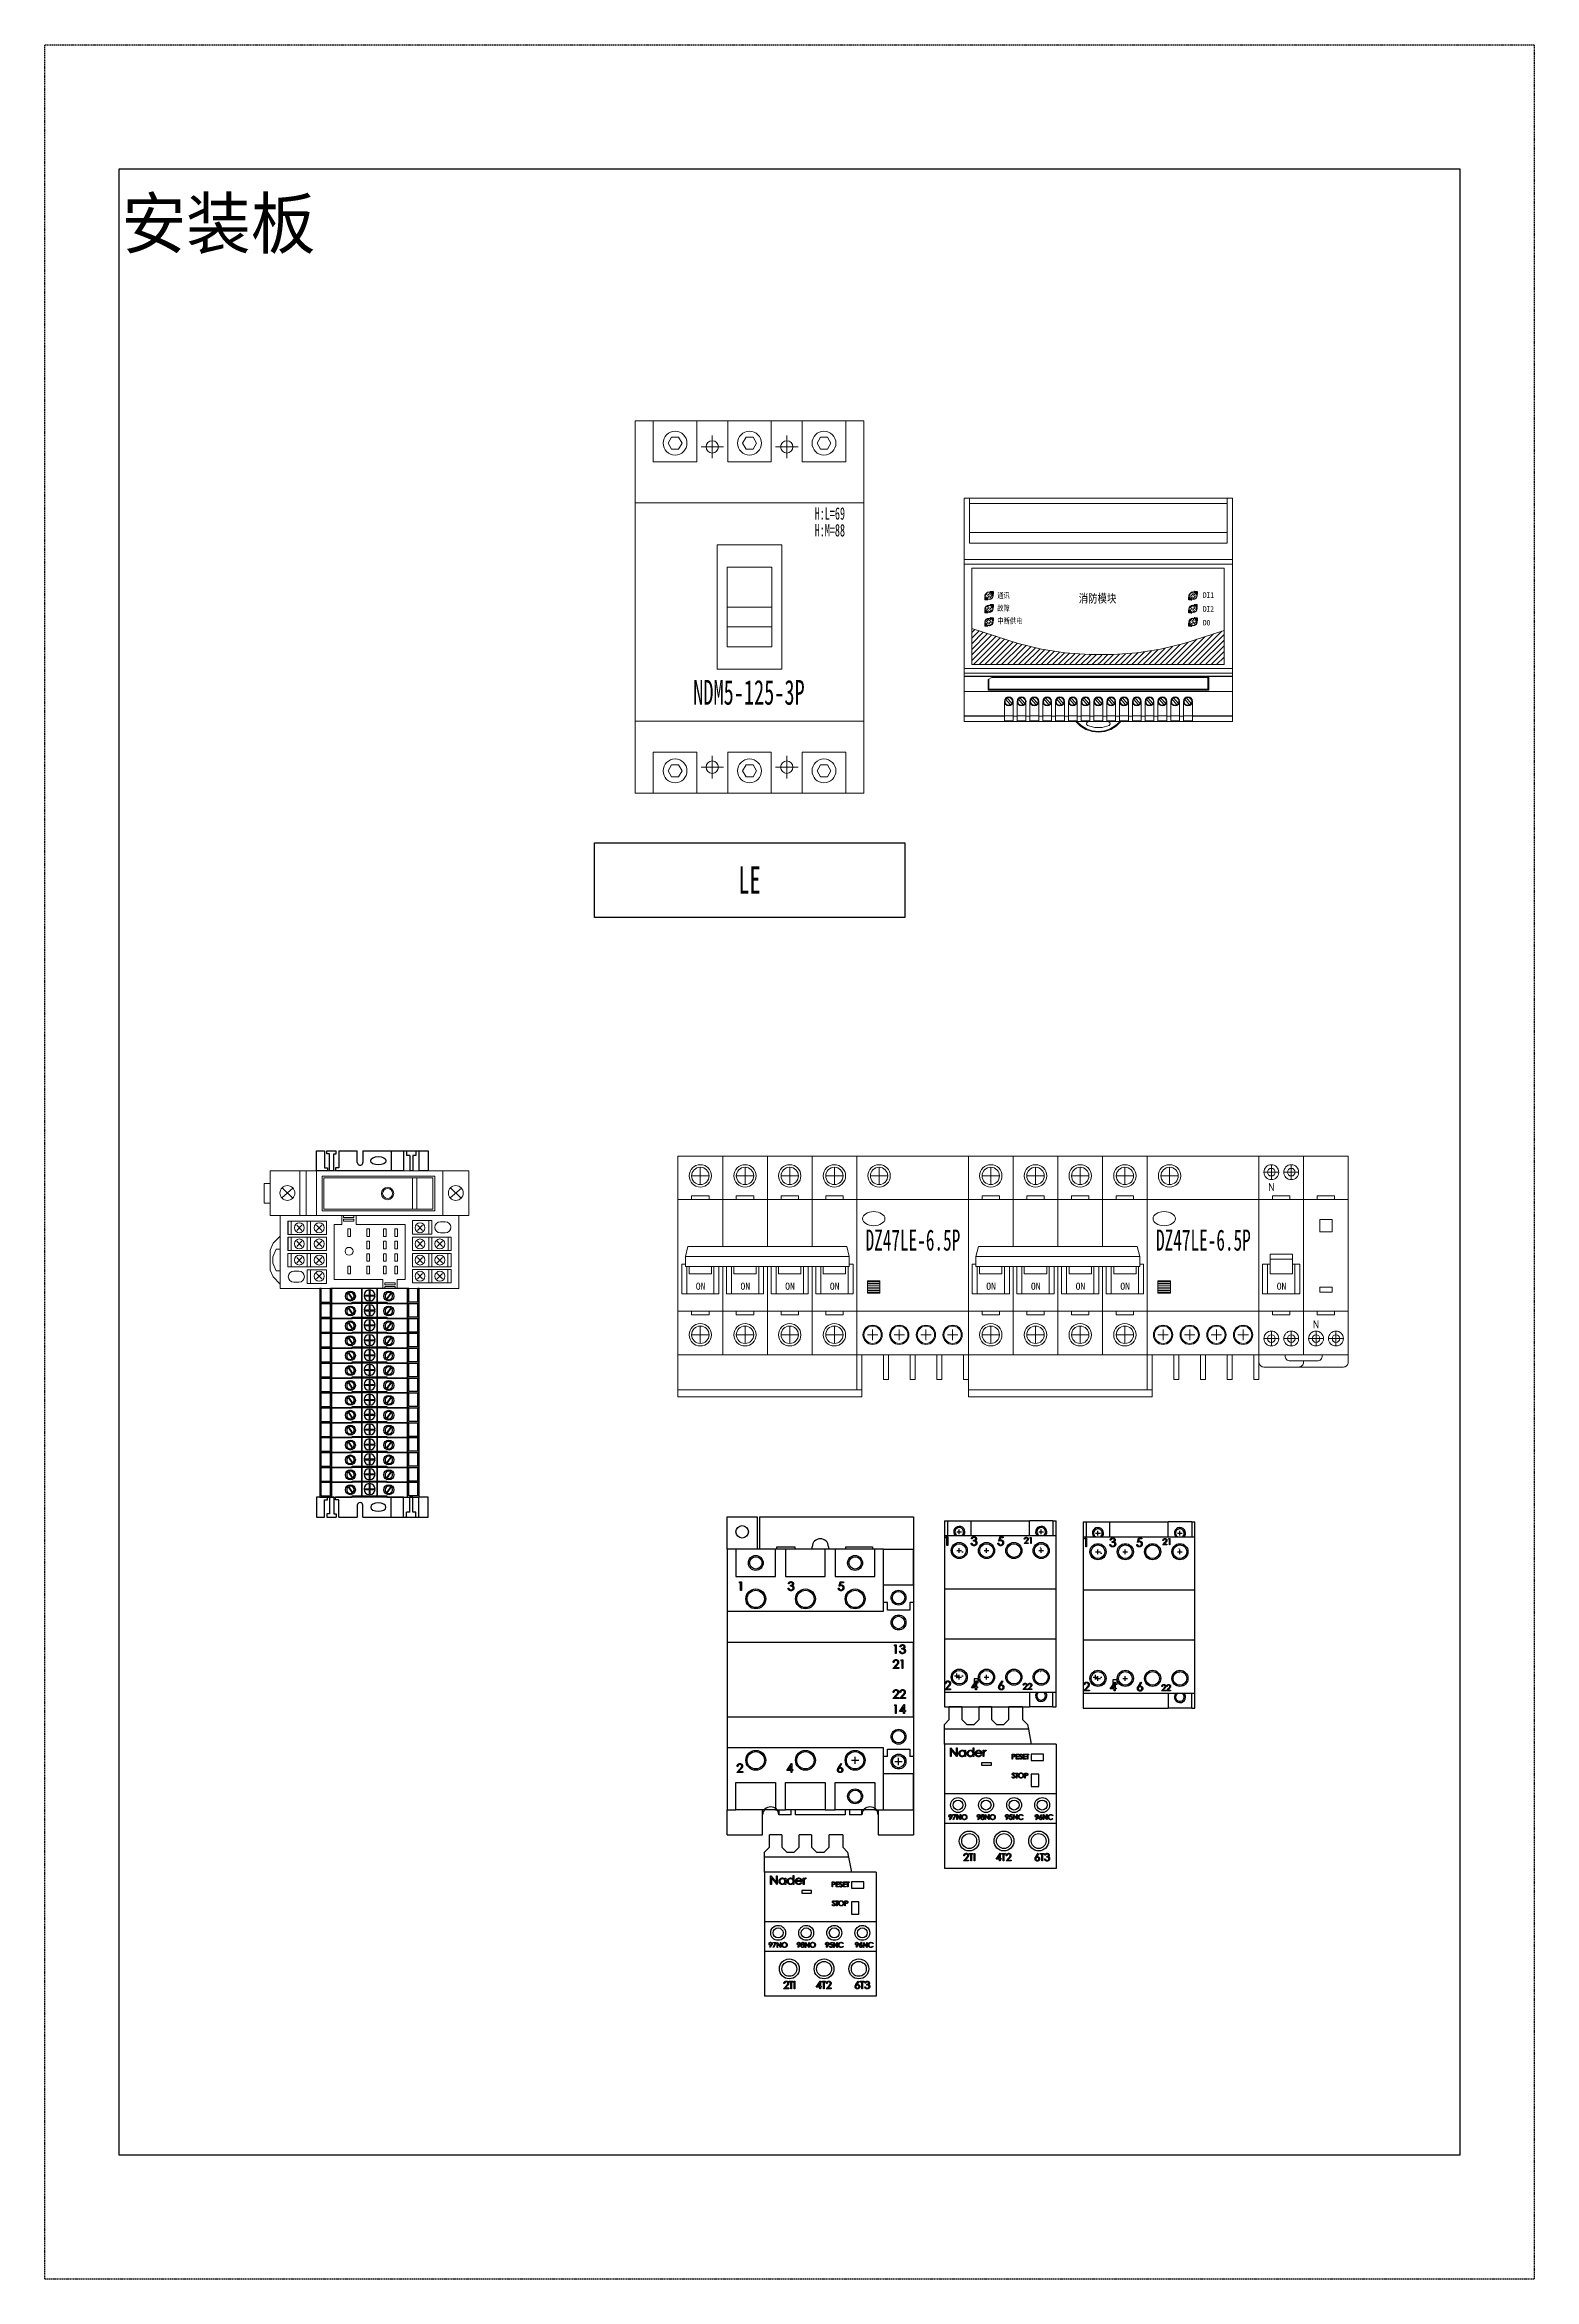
# Model space of a CAD drawing. Extents: x 390369 to 390969, y 319200 to 320100.
import ezdxf
from ezdxf.enums import TextEntityAlignment as Align

# ---------------------------------------------------------------- set-up
doc = ezdxf.new("R2010")
doc.units = 0
doc.header["$MEASUREMENT"] = 0
for name, pattern in [('ACAD_ISO07W100', [3, 0, -3]), ('DASH', [0.35, 0.25, -0.1]), ('DASHED', [0.75, 0.5, -0.25])]:
    doc.linetypes.add(name, pattern=pattern)
for name, color, linetype in [('DIM', 1, 'Continuous'), ('DIMMENSION', 7, 'Continuous'), ('PV-1A6A', 7, 'Continuous'), ('PV-2418', 7, 'Continuous'), ('PV-261', 7, 'Continuous'), ('PV-2A84', 7, 'Continuous'), ('元件', 7, 'Continuous'), ('布置图', 30, 'Continuous')]:
    doc.layers.add(name, color=color, linetype=linetype)
doc.layers.add('细线', color=7, linetype='Continuous', lineweight=0)
doc.styles.add('-仿宋_GB2312', font='gbenor.shx', dxfattribs={"bigfont": 'gbcbig.shx'})
doc.styles.add('-宋体', font='', dxfattribs={"width": 0.7})
doc.styles.add('LEAD', font='', dxfattribs={"width": 0.8})
doc.styles.add('宋', font='', dxfattribs={"width": 0.7})
doc.styles.add('正常', font='')
doc.styles.get('-宋体').set_extended_font_data('NSimSun')
doc.styles.get('LEAD').set_extended_font_data('SimSun')
doc.styles.get('宋').set_extended_font_data('SimSun')
doc.styles.get('正常').set_extended_font_data('FangSong_GB2312')

msp = doc.modelspace()

# ---------------------------------------------------------------- texts
at = {"color": 0}
msp.add_text('安装板', height=20, dxfattribs=at).set_placement((390399.82, 320028.11), align=Align.MIDDLE_LEFT)

# ---------------------------------------------------------------- blocks, each defined once
blk = doc.blocks.new('Manufacturer光辉PartName剩余电流动作微型断路器Series4PShellFrameLimitingCurrentRemarkPartTypeMinCurrent1MaxCurrent63Poles4PMinPower0MaxPower0LibType2DelFlgfalseUpdateDate')
at = {"layer": '细线'}
for p, q in [((-53, 40.5), (-46, 40.5)), ((-49.5, 44), (-49.5, 37)), ((-35, 40.5), (-28, 40.5)), ((-31.5, 44), (-31.5, 37)), ((-17, 40.5), (-10, 40.5)), ((-13.5, 44), (-13.5, 37)), ((1, 40.5), (8, 40.5)), ((4.5, 44), (4.5, 37)), ((19, 40.5), (26, 40.5)), ((22.5, 44), (22.5, 37)), ((17.84, -2.15), (22.84, -2.15)), ((17.84, -2.86), (22.84, -2.86)), ((17.84, -3.56), (22.84, -3.56)), ((17.84, -4.27), (22.84, -4.27)), ((17.84, -4.97), (22.84, -4.97)), ((17.84, -5.67), (22.84, -5.67)), ((17.84, -6.38), (22.84, -6.38)), ((-53, -23.5), (-46, -23.5)), ((-49.5, -27), (-49.5, -20)), ((-35, -23.5), (-28, -23.5)), ((-31.5, -27), (-31.5, -20)), ((-17, -23.5), (-10, -23.5)), ((-13.5, -27), (-13.5, -20)), ((1, -23.5), (8, -23.5)), ((4.5, -27), (4.5, -20)), ((17.77, -23.5), (21.98, -23.5)), ((19.88, -21.39), (19.88, -25.61)), ((28.52, -23.5), (32.73, -23.5)), ((30.62, -21.39), (30.62, -25.61)), ((39.27, -23.5), (43.48, -23.5)), ((41.38, -21.39), (41.38, -25.61)), ((50.02, -23.5), (54.23, -23.5)), ((52.12, -21.39), (52.12, -25.61))]:
    blk.add_line(p, q, dxfattribs=at)
for points in [[(-40.5, 12), (-40.5, 48.5), (-58.5, 48.5), (-58.5, -31.5), (-40.5, -31.5), (-40.5, 4)], [(-22.5, 12), (-22.5, 48.5), (-40.5, 48.5), (-40.5, 12)], [(-4.5, 12), (-4.5, 48.5), (-22.5, 48.5), (-22.5, 12)], [(-4.5, 4), (-4.5, -31.5), (13.5, -31.5), (13.5, 48.5), (-4.5, 48.5), (-4.5, 12)], [(-40.5, 12), (-40.5, 31), (-58.5, 31), (-58.5, -14), (-40.5, -14), (-40.5, 4)], [(-22.5, 12), (-22.5, 31), (-40.5, 31), (-40.5, 12)], [(-4.5, 12), (-4.5, 31), (-22.5, 31), (-22.5, 12)], [(-4.5, 4), (-4.5, -14), (13.5, -14), (13.5, 31), (-4.5, 31), (-4.5, 12)], [(-55.5, 5), (-57, 5), (-57, -7), (-42, -7), (-42, 4)], [(-55, 4), (-55, -7), (-44, -7), (-44, 4)], [(-54, 4), (-54, 1), (-45, 1), (-45, 4)], [(-40.5, 4), (-40.5, -31.5), (-22.5, -31.5), (-22.5, 4)], [(-40.5, 4), (-40.5, -14), (-22.5, -14), (-22.5, 4)], [(-39, 4), (-39, -7), (-24, -7), (-24, 4)], [(-37, 4), (-37, -7), (-26, -7), (-26, 4)], [(-36, 4), (-36, 1), (-27, 1), (-27, 4)], [(-22.5, 4), (-22.5, -31.5), (-4.5, -31.5), (-4.5, 4)], [(-22.5, 4), (-22.5, -14), (-4.5, -14), (-4.5, 4)], [(-21, 4), (-21, -7), (-6, -7), (-6, 4)], [(-19, 4), (-19, -7), (-8, -7), (-8, 4)], [(-18, 4), (-18, 1), (-9, 1), (-9, 4)], [(-3, 4), (-3, -7), (12, -7), (12, 5), (10.5, 5)], [(-1, 4), (-1, -7), (10, -7), (10, 4)], [(0, 4), (0, 1), (9, 1), (9, 4)]]:
    blk.add_lwpolyline(points, dxfattribs=at)
for points in [[(13.5, -31.5), (58.5, -31.5), (58.5, 48.5), (13.5, 48.5)], [(-53, 32.5), (-46, 32.5), (-46, 31), (-53, 31)], [(-35, 32.5), (-28, 32.5), (-28, 31), (-35, 31)], [(-17, 32.5), (-10, 32.5), (-10, 31), (-17, 31)], [(1, 32.5), (8, 32.5), (8, 31), (1, 31)], [(58.5, 31), (13.5, 31), (13.5, -14), (58.5, -14)], [(10.5, 8), (-55.5, 8), (-54.5, 12), (9.5, 12)], [(-55.5, 4), (10.5, 4), (10.5, 8), (-55.5, 8)], [(17.84, -6.77), (22.84, -6.77), (22.84, -1.77), (17.84, -1.77)], [(-53, -15.5), (-46, -15.5), (-46, -14), (-53, -14)], [(-35, -15.5), (-28, -15.5), (-28, -14), (-35, -14)], [(-17, -15.5), (-10, -15.5), (-10, -14), (-17, -14)], [(1, -15.5), (8, -15.5), (8, -14), (1, -14)], [(-58.5, -48.5), (15.5, -48.5), (15.5, -31.5), (-58.5, -31.5)], [(13.5, -31.5), (15.5, -31.5), (15.5, -45.7), (13.5, -45.7)], [(26.25, -31.5), (24.25, -31.5), (24.25, -41.5), (26.25, -41.5)], [(37, -31.5), (35, -31.5), (35, -41.5), (37, -41.5)], [(47.75, -31.5), (45.75, -31.5), (45.75, -41.5), (47.75, -41.5)], [(58.5, -31.5), (56.5, -31.5), (56.5, -41.5), (58.5, -41.5)], [(-58.5, -45.7), (15.5, -45.7), (15.5, -48.5), (-58.5, -48.5)]]:
    blk.add_lwpolyline(points, close=True, dxfattribs=at)
for centre, radius in [((-49.5, 40.5), 4.5), ((-31.5, 40.5), 4.5), ((-13.5, 40.5), 4.5), ((4.5, 40.5), 4.5), ((22.5, 40.5), 4.5), ((-49.5, 40.5), 3.5), ((-31.5, 40.5), 3.5), ((-13.5, 40.5), 3.5), ((4.5, 40.5), 3.5), ((22.5, 40.5), 3.5), ((-49.5, -23.5), 4.5), ((-49.5, -23.5), 3.5), ((-31.5, -23.5), 4.5), ((-31.5, -23.5), 3.5), ((-13.5, -23.5), 4.5), ((-13.5, -23.5), 3.5), ((4.5, -23.5), 4.5), ((4.5, -23.5), 3.5), ((19.88, -23.5), 3.88), ((19.88, -23.5), 3.49), ((30.62, -23.5), 3.88), ((30.62, -23.5), 3.49), ((41.38, -23.5), 3.88), ((41.38, -23.5), 3.49), ((52.12, -23.5), 3.88), ((52.12, -23.5), 3.49)]:
    blk.add_circle(centre, radius, dxfattribs=at)
blk.add_ellipse((20.34, 23.28), major_axis=(-4.5, 0), ratio=0.629929, dxfattribs=at)
at = {"layer": '细线', "color": 4, "linetype": 'DASH', "ltscale": 0.1, "style": '宋', "width": 0.6}
blk.add_text('DZ47LE-6.5P', height=8.5, dxfattribs=at).set_placement((17.05, 10.41))
at = {"layer": '细线', "color": 2, "lineweight": 15, "style": '正常'}
for p in [(-51.33, -5.36), (-33.33, -5.36), (-15.33, -5.36), (2.67, -5.36)]:
    blk.add_text('ON', height=2.851, dxfattribs=at).set_placement(p)
blk = doc.blocks.new('Manufacturer上海良信PartName接触器SeriesNDC1ShellFrameLimitingCurrentRemarkPartTypeMinCurrent38.1MaxCurrent65Poles3PMinPower0MaxPower0LibType3DelFlgfalseUpdateDate2023-01-0100000')
for p, q in [((12.54, -34), (15.46, -34)), ((14, -35.46), (14, -32.54)), ((30.04, -34.5), (32.96, -34.5)), ((30.04, -34.5), (32.96, -34.5)), ((31.5, -35.96), (31.5, -33.04)), ((31.5, -35.96), (31.5, -33.04))]:
    blk.add_line(p, q)
at = {"layer": 'PV-1A6A'}
for p, q in [((37.5, 64), (37.5, 50)), ((37.5, 50), (37.5, 46.5)), ((37.5, 46.5), (37.5, 13.5)), ((37.5, 13.5), (37.5, -13.5)), ((37.5, -13.5), (37.5, -46.5)), ((37.5, -46.5), (37.5, -50)), ((37.5, -50), (37.5, -50)), ((37.5, -50), (37.5, -64))]:
    blk.add_line(p, q, dxfattribs=at)
for centre in [(-20, -56), (20, -56)]:
    blk.add_arc(centre, 3.25, 0, 180, dxfattribs=at)
at = {"layer": 'PV-2418'}
for p, q in [((-37.5, 64), (-25.5, 64)), ((-37.5, 51), (-37.5, 64)), ((-25.5, 64), (-25.5, 51)), ((-24.5, 64), (37.5, 64)), ((-24.5, 64), (-24.5, 51)), ((37.5, 64), (37.5, 51)), ((-34, 51), (-37.5, 51)), ((-37.5, 51), (-37.5, 26)), ((-34, 51), (-34, 40)), ((-18, 51), (-34, 51)), ((-14, 51), (-18, 51)), ((-18, 40), (-18, 51)), ((-17.5, 51), (-17.5, 52)), ((-17.5, 52), (-10.25, 52)), ((-14, 51), (-14, 40)), ((2, 51), (-14, 51)), ((-10.25, 52), (-10.25, 51)), ((-3.25, 51), (-3.25, 52)), ((6, 51), (2, 51)), ((2, 40), (2, 51)), ((3.25, 52), (3.25, 51)), ((6, 51), (6, 40)), ((22, 51), (6, 51)), ((10.25, 51), (10.25, 52)), ((10.25, 52), (21, 52)), ((21, 52), (21, 51)), ((25.5, 51), (22, 51)), ((22, 40), (22, 51)), ((25.5, 51), (37.5, 51)), ((25.5, 26), (25.5, 51)), ((37.5, 36.5), (37.5, 51)), ((-34, 40), (-18, 40)), ((-32.67, 37.51), (-32.47, 37.87)), ((-32.13, 37.51), (-32.67, 37.51)), ((-32.47, 37.87), (-31.82, 37.87)), ((-32.13, 34.37), (-32.13, 37.51)), ((-31.82, 37.87), (-31.82, 34.37)), ((-14, 40), (2, 40)), ((-12.57, 37.06), (-12.88, 37.06)), ((-12.03, 36.12), (-12.03, 36.48)), ((6, 40), (22, 40)), ((7.58, 36.12), (7.94, 37.87)), ((7.94, 37.87), (9.37, 37.87)), ((8.18, 37.51), (7.99, 36.59)), ((9.37, 37.51), (8.18, 37.51)), ((9.37, 37.87), (9.37, 37.51)), ((37.5, 36.5), (25.5, 36.5)), ((37.5, 36.5), (37.5, 29.5)), ((-31.82, 34.37), (-32.13, 34.37)), ((-13.02, 35.31), (-12.7, 35.31)), ((7.22, 35.27), (7.53, 35.27)), ((27, 29.5), (25.5, 29.5)), ((27, 26.5), (27, 29.5)), ((37.5, 29.5), (36, 29.5)), ((36, 29.5), (36, 26.5)), ((37.5, 29.5), (37.5, 13.5)), ((-37.5, 26), (25.5, 26)), ((-37.5, 26), (-37.5, 13.5)), ((36, 26.5), (27, 26.5)), ((37.5, 13.5), (-37.5, 13.5)), ((-37.5, 13.5), (-37.5, -16.5)), ((29.74, 12.15), (29.94, 12.51)), ((30.27, 12.15), (29.74, 12.15)), ((29.94, 12.51), (30.59, 12.51)), ((30.27, 9.01), (30.27, 12.15)), ((30.59, 9.01), (30.27, 9.01)), ((30.59, 12.51), (30.59, 9.01)), ((31.89, 9.95), (32.2, 9.95)), ((32.34, 11.7), (32.02, 11.7)), ((32.88, 10.76), (32.88, 11.12)), ((37.5, -16.5), (37.5, 13.5)), ((29.2, 2.97), (30.55, 4.42)), ((31.58, 2.97), (29.2, 2.97)), ((29.65, 5.4), (29.33, 5.4)), ((30.82, 4.27), (29.95, 3.33)), ((29.95, 3.33), (31.58, 3.33)), ((31.58, 3.33), (31.58, 2.97)), ((32.43, 6.11), (32.63, 6.47)), ((32.97, 6.11), (32.43, 6.11)), ((32.63, 6.47), (33.28, 6.47)), ((32.97, 2.97), (32.97, 6.11)), ((33.28, 2.97), (32.97, 2.97)), ((33.28, 6.47), (33.28, 2.97)), ((29.2, -9.09), (30.55, -7.65)), ((29.65, -6.67), (29.33, -6.67)), ((30.82, -7.8), (29.95, -8.73)), ((29.95, -8.73), (31.58, -8.73)), ((31.58, -8.73), (31.58, -9.09)), ((31.89, -9.09), (33.25, -7.65)), ((32.34, -6.67), (32.02, -6.67)), ((33.52, -7.8), (32.64, -8.73)), ((32.64, -8.73), (34.27, -8.73)), ((34.27, -8.73), (34.27, -9.09)), ((-37.5, -16.5), (37.5, -16.5)), ((-37.5, -16.5), (-37.5, -29)), ((31.58, -9.09), (29.2, -9.09)), ((29.74, -11.99), (29.94, -11.63)), ((30.27, -11.99), (29.74, -11.99)), ((29.94, -11.63), (30.59, -11.63)), ((30.27, -15.13), (30.27, -11.99)), ((30.59, -15.13), (30.27, -15.13)), ((30.59, -11.63), (30.59, -15.13)), ((34.27, -9.09), (31.89, -9.09)), ((31.89, -14.32), (33.8, -11.54)), ((33.55, -14.32), (31.89, -14.32)), ((33.55, -12.44), (32.51, -13.96)), ((32.51, -13.96), (33.55, -13.96)), ((33.55, -13.96), (33.55, -12.44)), ((33.55, -15.13), (33.55, -14.32)), ((33.86, -15.13), (33.55, -15.13)), ((33.8, -11.54), (33.86, -11.54)), ((33.86, -11.54), (33.86, -13.96)), ((33.86, -13.96), (34.27, -13.96)), ((34.27, -14.32), (33.86, -14.32)), ((33.86, -14.32), (33.86, -15.13)), ((34.27, -13.96), (34.27, -14.32)), ((37.5, -16.5), (37.5, -32.5)), ((25.5, -29), (-37.5, -29)), ((-37.5, -29), (-37.5, -54)), ((-13.47, -38.08), (-11.56, -35.3)), ((-11.56, -35.3), (-11.49, -35.3)), ((-11.49, -35.3), (-11.49, -37.72)), ((7.29, -36.89), (8.34, -35.3)), ((8.58, -35.49), (7.66, -36.9)), ((8.34, -35.3), (8.58, -35.49)), ((25.5, -54), (25.5, -29)), ((27, -32.5), (25.5, -32.5)), ((27, -32.5), (27, -29.5)), ((27, -29.5), (36, -29.5)), ((36, -29.5), (36, -32.5)), ((37.5, -32.5), (36, -32.5)), ((37.5, -32.5), (37.5, -39.5)), ((-34, -54), (-34, -43)), ((-34, -43), (-18, -43)), ((-33.66, -38.89), (-32.3, -37.44)), ((-31.28, -38.89), (-33.66, -38.89)), ((-33.21, -36.46), (-33.53, -36.46)), ((-32.04, -37.59), (-32.91, -38.53)), ((-32.91, -38.53), (-31.28, -38.53)), ((-31.28, -38.53), (-31.28, -38.89)), ((-18, -43), (-18, -54)), ((-14, -54), (-14, -43)), ((-14, -43), (2, -43)), ((-11.81, -38.08), (-13.47, -38.08)), ((-11.81, -36.2), (-12.85, -37.72)), ((-12.85, -37.72), (-11.81, -37.72)), ((-11.81, -37.72), (-11.81, -36.2)), ((-11.81, -38.89), (-11.81, -38.08)), ((-11.49, -38.89), (-11.81, -38.89)), ((-11.49, -37.72), (-11.09, -37.72)), ((-11.09, -38.08), (-11.49, -38.08)), ((-11.49, -38.08), (-11.49, -38.89)), ((-11.09, -37.72), (-11.09, -38.08)), ((2, -43), (2, -54)), ((6, -54), (6, -43)), ((6, -43), (22, -43)), ((22, -43), (22, -54)), ((37.5, -39.5), (25.5, -39.5)), ((37.5, -54), (37.5, -39.5)), ((-18, -54), (-34, -54)), ((-23.25, -64), (-23.25, -54)), ((-16.75, -54), (-16.75, -56)), ((2, -54), (-14, -54)), ((-11.75, -56), (-11.75, -54)), ((-10, -56), (-10, -54)), ((22, -54), (6, -54)), ((10, -54), (10, -56)), ((11.75, -54), (11.75, -56)), ((16.75, -56), (16.75, -54)), ((-37.5, -64), (-37.5, -54)), ((-37.5, -54), (-34, -54)), ((-18, -54), (-14, -54)), ((-11.75, -56), (-16.75, -56)), ((10, -56), (-10, -56)), ((2, -54), (6, -54)), ((16.75, -56), (11.75, -56)), ((22, -54), (25.5, -54)), ((23.25, -54), (23.25, -64)), ((25.5, -54), (37.5, -54)), ((37.5, -54), (37.5, -64)), ((-37.5, -64), (-23.25, -64)), ((23.25, -64), (37.5, -64))]:
    blk.add_line(p, q, dxfattribs=at)
for centre, radius in [((-31.5, 58), 2.5), ((-26, 45.5), 3), ((-26, 45.5), 2.5), ((14, 45.5), 3), ((14, 45.5), 2.5), ((-26, 31), 4), ((-26, 31), 3.5), ((-6, 31), 4), ((-6, 31), 3.5), ((14, 31), 4), ((14, 31), 3.5), ((31.5, 31.5), 3), ((31.5, 31.5), 2.5), ((31.5, 21.5), 3), ((31.5, 21.5), 2.5), ((31.5, -24.5), 3), ((31.5, -24.5), 2.5), ((-26, -34), 4), ((-26, -34), 3.5), ((-6, -34), 4), ((-6, -34), 3.5), ((14, -34), 4), ((14, -34), 3.5), ((31.5, -34.5), 3), ((31.5, -34.5), 2.5), ((14, -48.5), 3), ((14, -48.5), 2.5)]:
    blk.add_circle(centre, radius, dxfattribs=at)
blk.add_arc((0, 52), 3.25, 0, 180, dxfattribs=at)
for points, knots in [([(-12.88, 37.06), (-12.87, 37.1), (-12.86, 37.17), (-12.82, 37.27), (-12.78, 37.36), (-12.74, 37.45), (-12.69, 37.53), (-12.63, 37.6), (-12.57, 37.67), (-12.5, 37.73), (-12.43, 37.78), (-12.36, 37.83), (-12.28, 37.87), (-12.2, 37.9), (-12.11, 37.93), (-12.02, 37.95), (-11.93, 37.96), (-11.87, 37.96), (-11.84, 37.96)], [0, 0, 0, 0, 0.072625, 0.141977, 0.208985, 0.273957, 0.336889, 0.398745, 0.460116, 0.520825, 0.580994, 0.640152, 0.698622, 0.757271, 0.816427, 0.876254, 0.937165, 1, 1, 1, 1]), ([(-11.84, 37.6), (-11.88, 37.6), (-11.95, 37.6), (-12.07, 37.57), (-12.17, 37.54), (-12.25, 37.49), (-12.31, 37.45), (-12.35, 37.41), (-12.39, 37.36), (-12.43, 37.31), (-12.47, 37.26), (-12.5, 37.2), (-12.54, 37.13), (-12.56, 37.09), (-12.57, 37.06)], [0, 0, 0, 0, 0.122712, 0.239685, 0.351816, 0.463766, 0.520818, 0.579448, 0.640604, 0.705298, 0.773634, 0.844669, 0.920057, 1, 1, 1, 1]), ([(-12.03, 36.48), (-11.99, 36.48), (-11.9, 36.48), (-11.78, 36.5), (-11.66, 36.52), (-11.55, 36.56), (-11.45, 36.6), (-11.36, 36.65), (-11.29, 36.71), (-11.23, 36.77), (-11.19, 36.84), (-11.16, 36.91), (-11.14, 36.98), (-11.13, 37.03), (-11.13, 37.05)], [0, 0, 0, 0, 0.110166, 0.215787, 0.318027, 0.417574, 0.51165, 0.596162, 0.672935, 0.74367, 0.810677, 0.874059, 0.936696, 1, 1, 1, 1]), ([(-10.95, 35.38), (-10.95, 35.41), (-10.96, 35.48), (-10.98, 35.57), (-11.02, 35.67), (-11.07, 35.75), (-11.14, 35.83), (-11.21, 35.91), (-11.3, 35.97), (-11.38, 36.01), (-11.46, 36.04), (-11.52, 36.05), (-11.59, 36.07), (-11.66, 36.08), (-11.74, 36.1), (-11.83, 36.11), (-11.93, 36.12), (-12, 36.12), (-12.03, 36.12)], [0, 0, 0, 0, 0.0669092, 0.1334854, 0.2010351, 0.2712343, 0.34288, 0.4138361, 0.4859766, 0.5602296, 0.5998842, 0.6440548, 0.6918919, 0.7446875, 0.8014918, 0.8628577, 0.9293284, 1, 1, 1, 1]), ([(-11.84, 37.96), (-11.8, 37.96), (-11.7, 37.96), (-11.57, 37.93), (-11.44, 37.89), (-11.32, 37.84), (-11.21, 37.77), (-11.11, 37.69), (-11.02, 37.6), (-10.95, 37.5), (-10.89, 37.39), (-10.85, 37.28), (-10.82, 37.17), (-10.82, 37.09), (-10.82, 37.05)], [0, 0, 0, 0, 0.0902542, 0.1785398, 0.266093, 0.354631, 0.4418862, 0.5257469, 0.6081136, 0.6901973, 0.7708215, 0.8483262, 0.9240117, 1, 1, 1, 1]), ([(-11.13, 37.05), (-11.13, 37.07), (-11.13, 37.11), (-11.14, 37.16), (-11.16, 37.21), (-11.18, 37.26), (-11.21, 37.31), (-11.24, 37.36), (-11.29, 37.4), (-11.33, 37.44), (-11.38, 37.48), (-11.44, 37.51), (-11.5, 37.54), (-11.56, 37.56), (-11.62, 37.58), (-11.69, 37.59), (-11.76, 37.6), (-11.81, 37.6), (-11.84, 37.6)], [0, 0, 0, 0, 0.055275, 0.109966, 0.163247, 0.218076, 0.273301, 0.330909, 0.390995, 0.454176, 0.518862, 0.583311, 0.648517, 0.715031, 0.782502, 0.852323, 0.924928, 1, 1, 1, 1]), ([(-10.82, 37.05), (-10.82, 37.01), (-10.82, 36.94), (-10.84, 36.84), (-10.87, 36.74), (-10.92, 36.64), (-10.98, 36.56), (-11.05, 36.47), (-11.13, 36.4), (-11.19, 36.35), (-11.23, 36.33)], [0, 0, 0, 0, 0.128068, 0.250608, 0.37063, 0.490072, 0.610375, 0.734313, 0.863217, 1, 1, 1, 1]), ([(-11.23, 36.33), (-11.19, 36.31), (-11.12, 36.28), (-11.02, 36.21), (-10.92, 36.13), (-10.87, 36.06), (-10.85, 36.03)], [0, 0, 0, 0, 0.25388, 0.503009, 0.750291, 1, 1, 1, 1]), ([(-10.85, 36.03), (-10.83, 36.01), (-10.8, 35.96), (-10.76, 35.89), (-10.72, 35.82), (-10.69, 35.74), (-10.67, 35.66), (-10.65, 35.58), (-10.64, 35.5), (-10.64, 35.44), (-10.64, 35.41)], [0, 0, 0, 0, 0.128136, 0.254173, 0.378112, 0.501712, 0.623986, 0.747096, 0.872875, 1, 1, 1, 1]), ([(8.35, 36.3), (8.32, 36.3), (8.27, 36.3), (8.18, 36.29), (8.09, 36.28), (8, 36.26), (7.9, 36.23), (7.8, 36.2), (7.69, 36.16), (7.62, 36.14), (7.58, 36.12)], [0, 0, 0, 0, 0.102203, 0.2110233, 0.3250997, 0.4465021, 0.5737877, 0.7089007, 0.8503579, 1, 1, 1, 1]), ([(7.99, 36.59), (8.03, 36.6), (8.1, 36.62), (8.21, 36.64), (8.31, 36.66), (8.38, 36.66), (8.41, 36.66)], [0, 0, 0, 0, 0.275068, 0.532901, 0.773973, 1, 1, 1, 1]), ([(9.19, 35.53), (9.19, 35.56), (9.19, 35.61), (9.18, 35.69), (9.16, 35.77), (9.14, 35.84), (9.11, 35.91), (9.07, 35.97), (9.02, 36.03), (8.96, 36.09), (8.91, 36.14), (8.84, 36.18), (8.77, 36.22), (8.7, 36.25), (8.62, 36.27), (8.53, 36.29), (8.44, 36.3), (8.38, 36.3), (8.35, 36.3)], [0, 0, 0, 0, 0.065351, 0.127916, 0.18836, 0.247216, 0.30563, 0.36377, 0.422661, 0.482687, 0.5433, 0.604118, 0.664965, 0.727413, 0.791468, 0.858055, 0.927037, 1, 1, 1, 1]), ([(8.41, 36.66), (8.45, 36.66), (8.52, 36.66), (8.64, 36.64), (8.74, 36.62), (8.84, 36.58), (8.94, 36.54), (9.03, 36.48), (9.12, 36.41), (9.2, 36.34), (9.27, 36.26), (9.33, 36.17), (9.39, 36.07), (9.43, 35.97), (9.47, 35.87), (9.49, 35.75), (9.51, 35.64), (9.51, 35.56), (9.51, 35.52)], [0, 0, 0, 0, 0.065808, 0.129394, 0.190894, 0.251281, 0.310815, 0.370371, 0.430768, 0.492881, 0.555104, 0.616067, 0.677256, 0.73826, 0.800762, 0.864778, 0.931045, 1, 1, 1, 1]), ([(-11.85, 34.28), (-11.89, 34.28), (-11.96, 34.28), (-12.07, 34.3), (-12.17, 34.32), (-12.27, 34.35), (-12.36, 34.38), (-12.45, 34.43), (-12.54, 34.48), (-12.62, 34.54), (-12.69, 34.61), (-12.76, 34.69), (-12.82, 34.78), (-12.87, 34.87), (-12.92, 34.97), (-12.96, 35.08), (-12.99, 35.19), (-13.01, 35.27), (-13.02, 35.31)], [0, 0, 0, 0, 0.065541, 0.128963, 0.190377, 0.250092, 0.308548, 0.366398, 0.424542, 0.48317, 0.542243, 0.601739, 0.662506, 0.724856, 0.789128, 0.856346, 0.926295, 1, 1, 1, 1]), ([(-12.7, 35.31), (-12.69, 35.29), (-12.68, 35.23), (-12.65, 35.16), (-12.62, 35.09), (-12.59, 35.03), (-12.55, 34.97), (-12.51, 34.92), (-12.47, 34.87), (-12.44, 34.84), (-12.43, 34.83)], [0, 0, 0, 0, 0.14977, 0.291316, 0.425966, 0.55216, 0.671527, 0.786122, 0.895325, 1, 1, 1, 1]), ([(-12.43, 34.83), (-12.41, 34.81), (-12.37, 34.78), (-12.31, 34.75), (-12.24, 34.71), (-12.17, 34.69), (-12.09, 34.67), (-12.01, 34.65), (-11.93, 34.64), (-11.87, 34.64), (-11.84, 34.64)], [0, 0, 0, 0, 0.118271, 0.236178, 0.355663, 0.475904, 0.600127, 0.728608, 0.861313, 1, 1, 1, 1]), ([(-10.64, 35.41), (-10.64, 35.36), (-10.64, 35.26), (-10.68, 35.12), (-10.73, 34.98), (-10.8, 34.84), (-10.88, 34.72), (-10.98, 34.6), (-11.1, 34.51), (-11.23, 34.43), (-11.37, 34.36), (-11.53, 34.32), (-11.69, 34.29), (-11.79, 34.28), (-11.85, 34.28)], [0, 0, 0, 0, 0.0796483, 0.1589217, 0.2396195, 0.3226094, 0.4060346, 0.4876021, 0.5696846, 0.6530361, 0.7374357, 0.8224778, 0.9097477, 1, 1, 1, 1]), ([(-11.84, 34.64), (-11.81, 34.64), (-11.75, 34.64), (-11.65, 34.65), (-11.57, 34.67), (-11.48, 34.69), (-11.4, 34.73), (-11.33, 34.76), (-11.26, 34.81), (-11.2, 34.86), (-11.14, 34.92), (-11.09, 34.98), (-11.05, 35.04), (-11.01, 35.1), (-10.99, 35.17), (-10.97, 35.24), (-10.95, 35.31), (-10.95, 35.36), (-10.95, 35.38)], [0, 0, 0, 0, 0.076072, 0.148752, 0.218403, 0.28576, 0.350598, 0.414964, 0.478069, 0.541761, 0.60435, 0.664075, 0.721464, 0.777587, 0.832644, 0.887844, 0.94346, 1, 1, 1, 1]), ([(8.29, 34.28), (8.25, 34.28), (8.18, 34.28), (8.08, 34.3), (7.99, 34.32), (7.89, 34.35), (7.81, 34.39), (7.72, 34.44), (7.64, 34.49), (7.57, 34.56), (7.5, 34.63), (7.44, 34.7), (7.38, 34.79), (7.33, 34.87), (7.29, 34.96), (7.26, 35.06), (7.24, 35.16), (7.23, 35.23), (7.22, 35.27)], [0, 0, 0, 0, 0.065421, 0.128708, 0.190236, 0.250724, 0.310637, 0.370766, 0.431615, 0.493523, 0.555883, 0.617342, 0.678668, 0.740711, 0.802985, 0.866803, 0.932347, 1, 1, 1, 1]), ([(7.53, 35.27), (7.54, 35.24), (7.56, 35.17), (7.59, 35.08), (7.63, 35), (7.68, 34.93), (7.73, 34.87), (7.8, 34.81), (7.87, 34.76), (7.95, 34.72), (8.04, 34.68), (8.12, 34.66), (8.21, 34.64), (8.28, 34.64), (8.31, 34.64)], [0, 0, 0, 0, 0.094687, 0.181994, 0.264377, 0.34218, 0.418618, 0.496509, 0.577369, 0.661511, 0.746733, 0.831258, 0.915206, 1, 1, 1, 1]), ([(9.51, 35.52), (9.51, 35.49), (9.51, 35.43), (9.5, 35.35), (9.49, 35.26), (9.47, 35.18), (9.45, 35.1), (9.42, 35.03), (9.39, 34.95), (9.35, 34.88), (9.31, 34.81), (9.26, 34.74), (9.21, 34.68), (9.16, 34.62), (9.11, 34.57), (9.05, 34.52), (8.98, 34.48), (8.92, 34.44), (8.85, 34.4), (8.78, 34.37), (8.7, 34.34), (8.62, 34.32), (8.54, 34.3), (8.46, 34.29), (8.37, 34.28), (8.32, 34.28), (8.29, 34.28)], [0, 0, 0, 0, 0.0440145, 0.0874341, 0.1301184, 0.1725537, 0.2145548, 0.2562981, 0.2984382, 0.340849, 0.3827152, 0.423924, 0.4642462, 0.5040737, 0.5438619, 0.5835667, 0.6230943, 0.6632291, 0.7035513, 0.7439379, 0.7845413, 0.8257501, 0.8677574, 0.9107452, 0.9549144, 1, 1, 1, 1]), ([(8.31, 34.64), (8.34, 34.64), (8.39, 34.64), (8.48, 34.66), (8.57, 34.67), (8.65, 34.7), (8.72, 34.74), (8.8, 34.78), (8.87, 34.83), (8.93, 34.89), (8.99, 34.96), (9.05, 35.03), (9.09, 35.1), (9.13, 35.18), (9.16, 35.26), (9.18, 35.35), (9.19, 35.44), (9.19, 35.5), (9.19, 35.53)], [0, 0, 0, 0, 0.064207, 0.126425, 0.18768, 0.248216, 0.308305, 0.369661, 0.431699, 0.495947, 0.559758, 0.622295, 0.683911, 0.745092, 0.80674, 0.869087, 0.93329, 1, 1, 1, 1]), ([(33.06, 8.92), (33.02, 8.92), (32.95, 8.92), (32.84, 8.93), (32.73, 8.95), (32.64, 8.98), (32.54, 9.02), (32.45, 9.06), (32.37, 9.12), (32.29, 9.18), (32.22, 9.25), (32.15, 9.32), (32.09, 9.41), (32.04, 9.5), (31.99, 9.6), (31.95, 9.71), (31.91, 9.83), (31.9, 9.91), (31.89, 9.95)], [0, 0, 0, 0, 0.065541, 0.128963, 0.190377, 0.250092, 0.308548, 0.366398, 0.424542, 0.48317, 0.542243, 0.601739, 0.662506, 0.724856, 0.789128, 0.856346, 0.926295, 1, 1, 1, 1]), ([(32.02, 11.7), (32.03, 11.73), (32.05, 11.8), (32.08, 11.9), (32.12, 11.99), (32.17, 12.08), (32.22, 12.16), (32.27, 12.23), (32.34, 12.3), (32.4, 12.36), (32.47, 12.42), (32.55, 12.47), (32.63, 12.51), (32.71, 12.54), (32.79, 12.56), (32.88, 12.58), (32.97, 12.59), (33.04, 12.6), (33.07, 12.6)], [0, 0, 0, 0, 0.072625, 0.141977, 0.208985, 0.273957, 0.336889, 0.398745, 0.460116, 0.520825, 0.580994, 0.640152, 0.698622, 0.757271, 0.816427, 0.876254, 0.937165, 1, 1, 1, 1]), ([(32.2, 9.95), (32.21, 9.92), (32.23, 9.87), (32.26, 9.79), (32.29, 9.72), (32.32, 9.66), (32.35, 9.6), (32.39, 9.55), (32.43, 9.5), (32.46, 9.48), (32.48, 9.46)], [0, 0, 0, 0, 0.14977, 0.291316, 0.425966, 0.55216, 0.671527, 0.786122, 0.895325, 1, 1, 1, 1]), ([(33.07, 12.24), (33.03, 12.24), (32.95, 12.23), (32.84, 12.21), (32.74, 12.17), (32.66, 12.13), (32.6, 12.08), (32.56, 12.04), (32.51, 12), (32.48, 11.95), (32.44, 11.89), (32.4, 11.83), (32.37, 11.77), (32.35, 11.72), (32.34, 11.7)], [0, 0, 0, 0, 0.122712, 0.239685, 0.351816, 0.463766, 0.520818, 0.579448, 0.640604, 0.705298, 0.773634, 0.844669, 0.920057, 1, 1, 1, 1]), ([(32.48, 9.46), (32.5, 9.45), (32.54, 9.42), (32.6, 9.38), (32.67, 9.35), (32.74, 9.32), (32.81, 9.3), (32.89, 9.29), (32.98, 9.28), (33.03, 9.28), (33.06, 9.28)], [0, 0, 0, 0, 0.118271, 0.236178, 0.355663, 0.475904, 0.600127, 0.728608, 0.861313, 1, 1, 1, 1]), ([(32.88, 11.12), (32.92, 11.12), (33.01, 11.12), (33.13, 11.13), (33.25, 11.16), (33.36, 11.2), (33.46, 11.24), (33.55, 11.29), (33.62, 11.34), (33.68, 11.41), (33.72, 11.47), (33.75, 11.54), (33.77, 11.61), (33.77, 11.66), (33.77, 11.69)], [0, 0, 0, 0, 0.1101656, 0.2157873, 0.3180274, 0.417574, 0.5116505, 0.5961621, 0.6729345, 0.7436696, 0.810677, 0.874059, 0.9366963, 1, 1, 1, 1]), ([(33.95, 10.02), (33.95, 10.05), (33.95, 10.11), (33.93, 10.21), (33.89, 10.3), (33.83, 10.39), (33.77, 10.47), (33.69, 10.54), (33.6, 10.6), (33.52, 10.64), (33.45, 10.67), (33.39, 10.69), (33.32, 10.7), (33.25, 10.72), (33.16, 10.73), (33.07, 10.74), (32.98, 10.75), (32.91, 10.75), (32.88, 10.76)], [0, 0, 0, 0, 0.066909, 0.133485, 0.201035, 0.271234, 0.34288, 0.413836, 0.485977, 0.56023, 0.599884, 0.644055, 0.691892, 0.744688, 0.801492, 0.862858, 0.929328, 1, 1, 1, 1]), ([(34.27, 10.05), (34.27, 10), (34.26, 9.9), (34.23, 9.75), (34.18, 9.61), (34.11, 9.48), (34.02, 9.35), (33.92, 9.24), (33.81, 9.14), (33.67, 9.06), (33.53, 9), (33.38, 8.95), (33.22, 8.92), (33.11, 8.92), (33.06, 8.92)], [0, 0, 0, 0, 0.079648, 0.158922, 0.239619, 0.322609, 0.406035, 0.487602, 0.569685, 0.653036, 0.737436, 0.822478, 0.909748, 1, 1, 1, 1]), ([(33.06, 9.28), (33.1, 9.28), (33.16, 9.28), (33.25, 9.29), (33.34, 9.3), (33.43, 9.33), (33.5, 9.36), (33.58, 9.4), (33.65, 9.44), (33.71, 9.5), (33.77, 9.55), (33.82, 9.61), (33.86, 9.67), (33.89, 9.74), (33.92, 9.8), (33.94, 9.87), (33.95, 9.94), (33.95, 9.99), (33.95, 10.02)], [0, 0, 0, 0, 0.076072, 0.148752, 0.218403, 0.28576, 0.350598, 0.414964, 0.478069, 0.541761, 0.60435, 0.664075, 0.721464, 0.777587, 0.832644, 0.887844, 0.94346, 1, 1, 1, 1]), ([(33.07, 12.6), (33.11, 12.59), (33.2, 12.59), (33.34, 12.57), (33.46, 12.53), (33.59, 12.47), (33.7, 12.41), (33.8, 12.33), (33.89, 12.23), (33.96, 12.13), (34.02, 12.03), (34.06, 11.92), (34.08, 11.8), (34.09, 11.73), (34.09, 11.69)], [0, 0, 0, 0, 0.090254, 0.17854, 0.266093, 0.354631, 0.441886, 0.525747, 0.608114, 0.690197, 0.770821, 0.848326, 0.924012, 1, 1, 1, 1]), ([(33.77, 11.69), (33.77, 11.71), (33.77, 11.74), (33.76, 11.8), (33.75, 11.85), (33.73, 11.9), (33.7, 11.94), (33.66, 11.99), (33.62, 12.03), (33.57, 12.07), (33.52, 12.11), (33.47, 12.15), (33.41, 12.17), (33.35, 12.2), (33.28, 12.22), (33.22, 12.23), (33.14, 12.24), (33.1, 12.24), (33.07, 12.24)], [0, 0, 0, 0, 0.055275, 0.109966, 0.163247, 0.218076, 0.273301, 0.330909, 0.390995, 0.454176, 0.518862, 0.583311, 0.648517, 0.715031, 0.782502, 0.852323, 0.924928, 1, 1, 1, 1]), ([(34.09, 11.69), (34.09, 11.65), (34.09, 11.58), (34.07, 11.47), (34.03, 11.37), (33.99, 11.28), (33.93, 11.19), (33.86, 11.11), (33.78, 11.03), (33.71, 10.99), (33.68, 10.97)], [0, 0, 0, 0, 0.128068, 0.250608, 0.37063, 0.490072, 0.610375, 0.734313, 0.863217, 1, 1, 1, 1]), ([(33.68, 10.97), (33.72, 10.95), (33.79, 10.91), (33.89, 10.84), (33.98, 10.76), (34.03, 10.7), (34.06, 10.67)], [0, 0, 0, 0, 0.2538796, 0.5030089, 0.7502911, 1, 1, 1, 1]), ([(34.06, 10.67), (34.08, 10.64), (34.11, 10.6), (34.15, 10.53), (34.19, 10.45), (34.22, 10.37), (34.24, 10.3), (34.26, 10.21), (34.27, 10.13), (34.27, 10.07), (34.27, 10.05)], [0, 0, 0, 0, 0.128136, 0.254173, 0.378112, 0.501712, 0.623986, 0.747096, 0.872875, 1, 1, 1, 1]), ([(29.33, 5.4), (29.33, 5.44), (29.34, 5.52), (29.36, 5.64), (29.38, 5.75), (29.42, 5.86), (29.47, 5.96), (29.53, 6.06), (29.59, 6.15), (29.67, 6.24), (29.75, 6.31), (29.84, 6.38), (29.94, 6.44), (30.03, 6.48), (30.14, 6.52), (30.24, 6.54), (30.36, 6.56), (30.43, 6.56), (30.47, 6.56)], [0, 0, 0, 0, 0.0687908, 0.1351033, 0.1989787, 0.2619043, 0.323495, 0.3851954, 0.4469692, 0.5097648, 0.5722506, 0.6334052, 0.6932512, 0.7525832, 0.8125793, 0.8732751, 0.9355499, 1, 1, 1, 1]), ([(30.46, 6.2), (30.43, 6.2), (30.38, 6.2), (30.3, 6.19), (30.22, 6.17), (30.15, 6.15), (30.08, 6.12), (30.02, 6.09), (29.96, 6.04), (29.9, 5.99), (29.85, 5.94), (29.8, 5.88), (29.76, 5.81), (29.72, 5.74), (29.69, 5.66), (29.67, 5.58), (29.66, 5.49), (29.65, 5.43), (29.65, 5.4)], [0, 0, 0, 0, 0.064439, 0.126547, 0.186887, 0.245878, 0.304041, 0.362191, 0.420976, 0.48066, 0.5406, 0.600689, 0.661936, 0.724443, 0.789038, 0.856314, 0.926352, 1, 1, 1, 1]), ([(31.22, 5.49), (31.22, 5.52), (31.21, 5.57), (31.2, 5.63), (31.19, 5.7), (31.16, 5.77), (31.13, 5.83), (31.09, 5.89), (31.05, 5.94), (31, 6), (30.94, 6.04), (30.88, 6.09), (30.82, 6.12), (30.75, 6.15), (30.68, 6.18), (30.61, 6.19), (30.54, 6.2), (30.48, 6.2), (30.46, 6.2)], [0, 0, 0, 0, 0.061965, 0.122122, 0.180988, 0.239933, 0.299906, 0.359989, 0.421776, 0.486576, 0.551535, 0.615018, 0.677259, 0.73973, 0.80305, 0.866495, 0.931973, 1, 1, 1, 1]), ([(30.47, 6.56), (30.51, 6.56), (30.59, 6.56), (30.7, 6.54), (30.8, 6.52), (30.9, 6.49), (30.99, 6.44), (31.08, 6.39), (31.16, 6.33), (31.24, 6.25), (31.31, 6.18), (31.37, 6.09), (31.42, 6.01), (31.46, 5.92), (31.49, 5.82), (31.51, 5.73), (31.53, 5.63), (31.53, 5.56), (31.53, 5.52)], [0, 0, 0, 0, 0.069475, 0.136517, 0.200789, 0.26383, 0.325735, 0.387291, 0.449509, 0.512968, 0.576275, 0.63758, 0.697903, 0.757172, 0.816599, 0.876653, 0.93729, 1, 1, 1, 1]), ([(30.55, 4.42), (30.59, 4.46), (30.65, 4.52), (30.74, 4.62), (30.82, 4.71), (30.89, 4.79), (30.96, 4.87), (31.01, 4.94), (31.05, 5), (31.1, 5.07), (31.15, 5.16), (31.19, 5.27), (31.21, 5.38), (31.22, 5.46), (31.22, 5.49)], [0, 0, 0, 0, 0.110803, 0.212829, 0.306101, 0.390647, 0.466924, 0.534481, 0.593587, 0.644557, 0.7362, 0.825024, 0.911986, 1, 1, 1, 1]), ([(31.53, 5.52), (31.53, 5.47), (31.53, 5.38), (31.5, 5.23), (31.45, 5.1), (31.4, 4.99), (31.34, 4.9), (31.29, 4.82), (31.24, 4.74), (31.17, 4.66), (31.1, 4.57), (31.01, 4.47), (30.92, 4.37), (30.86, 4.3), (30.82, 4.27)], [0, 0, 0, 0, 0.098702, 0.195672, 0.292422, 0.391343, 0.444462, 0.504229, 0.570352, 0.642546, 0.722288, 0.807921, 0.90047, 1, 1, 1, 1]), ([(29.33, -6.67), (29.33, -6.63), (29.34, -6.55), (29.36, -6.43), (29.38, -6.31), (29.42, -6.21), (29.47, -6.1), (29.53, -6.01), (29.59, -5.92), (29.67, -5.83), (29.75, -5.75), (29.84, -5.69), (29.94, -5.63), (30.03, -5.58), (30.14, -5.55), (30.24, -5.52), (30.36, -5.51), (30.43, -5.5), (30.47, -5.5)], [0, 0, 0, 0, 0.0687908, 0.1351033, 0.1989787, 0.2619043, 0.323495, 0.3851954, 0.4469692, 0.5097648, 0.5722506, 0.6334052, 0.6932512, 0.7525832, 0.8125793, 0.8732751, 0.9355499, 1, 1, 1, 1]), ([(30.46, -5.86), (30.43, -5.86), (30.38, -5.87), (30.3, -5.87), (30.22, -5.89), (30.15, -5.91), (30.08, -5.94), (30.02, -5.98), (29.96, -6.02), (29.9, -6.07), (29.85, -6.13), (29.8, -6.19), (29.76, -6.26), (29.72, -6.33), (29.69, -6.41), (29.67, -6.49), (29.66, -6.58), (29.65, -6.64), (29.65, -6.67)], [0, 0, 0, 0, 0.064439, 0.126547, 0.186887, 0.245878, 0.304041, 0.362191, 0.420976, 0.48066, 0.5406, 0.600689, 0.661936, 0.724443, 0.789038, 0.856314, 0.926352, 1, 1, 1, 1]), ([(31.22, -6.57), (31.22, -6.55), (31.21, -6.5), (31.2, -6.43), (31.19, -6.37), (31.16, -6.3), (31.13, -6.24), (31.09, -6.18), (31.05, -6.12), (31, -6.07), (30.94, -6.02), (30.88, -5.98), (30.82, -5.94), (30.75, -5.91), (30.68, -5.89), (30.61, -5.88), (30.54, -5.87), (30.48, -5.86), (30.46, -5.86)], [0, 0, 0, 0, 0.061965, 0.122122, 0.180988, 0.239933, 0.299906, 0.359989, 0.421776, 0.486576, 0.551535, 0.615018, 0.677259, 0.73973, 0.80305, 0.866495, 0.931973, 1, 1, 1, 1]), ([(30.47, -5.5), (30.51, -5.5), (30.59, -5.51), (30.7, -5.52), (30.8, -5.55), (30.9, -5.58), (30.99, -5.62), (31.08, -5.68), (31.16, -5.74), (31.24, -5.81), (31.31, -5.89), (31.37, -5.97), (31.42, -6.06), (31.46, -6.15), (31.49, -6.24), (31.51, -6.34), (31.53, -6.44), (31.53, -6.51), (31.53, -6.54)], [0, 0, 0, 0, 0.0694755, 0.1365168, 0.2007888, 0.2638297, 0.325735, 0.3872907, 0.4495092, 0.5129678, 0.5762752, 0.6375801, 0.6979026, 0.7571721, 0.8165985, 0.8766532, 0.9372896, 1, 1, 1, 1]), ([(30.55, -7.65), (30.59, -7.61), (30.65, -7.54), (30.74, -7.45), (30.82, -7.36), (30.89, -7.28), (30.96, -7.2), (31.01, -7.13), (31.05, -7.07), (31.1, -6.99), (31.15, -6.91), (31.19, -6.8), (31.21, -6.69), (31.22, -6.61), (31.22, -6.57)], [0, 0, 0, 0, 0.110803, 0.212829, 0.306101, 0.390647, 0.466924, 0.534481, 0.593587, 0.644557, 0.7362, 0.825024, 0.911986, 1, 1, 1, 1]), ([(31.53, -6.54), (31.53, -6.59), (31.53, -6.69), (31.5, -6.83), (31.45, -6.97), (31.4, -7.08), (31.34, -7.17), (31.29, -7.24), (31.24, -7.32), (31.17, -7.41), (31.1, -7.5), (31.01, -7.59), (30.92, -7.69), (30.86, -7.76), (30.82, -7.8)], [0, 0, 0, 0, 0.098702, 0.195672, 0.292422, 0.391343, 0.444462, 0.504229, 0.570352, 0.642546, 0.722288, 0.807921, 0.90047, 1, 1, 1, 1]), ([(32.02, -6.67), (32.03, -6.63), (32.03, -6.55), (32.05, -6.43), (32.08, -6.31), (32.11, -6.21), (32.16, -6.1), (32.22, -6.01), (32.29, -5.92), (32.36, -5.83), (32.44, -5.75), (32.53, -5.69), (32.63, -5.63), (32.73, -5.58), (32.83, -5.55), (32.94, -5.52), (33.05, -5.51), (33.13, -5.5), (33.17, -5.5)], [0, 0, 0, 0, 0.068791, 0.135103, 0.198979, 0.261904, 0.323495, 0.385195, 0.446969, 0.509765, 0.572251, 0.633405, 0.693251, 0.752583, 0.812579, 0.873275, 0.93555, 1, 1, 1, 1]), ([(33.15, -5.86), (33.12, -5.86), (33.07, -5.87), (32.99, -5.87), (32.91, -5.89), (32.84, -5.91), (32.77, -5.94), (32.71, -5.98), (32.65, -6.02), (32.59, -6.07), (32.54, -6.13), (32.49, -6.19), (32.45, -6.26), (32.42, -6.33), (32.39, -6.41), (32.36, -6.49), (32.35, -6.58), (32.34, -6.64), (32.34, -6.67)], [0, 0, 0, 0, 0.064439, 0.126547, 0.186887, 0.245878, 0.304041, 0.362191, 0.420976, 0.48066, 0.5406, 0.600689, 0.661936, 0.724443, 0.789038, 0.856314, 0.926352, 1, 1, 1, 1]), ([(33.91, -6.57), (33.91, -6.55), (33.91, -6.5), (33.9, -6.43), (33.88, -6.37), (33.86, -6.3), (33.82, -6.24), (33.79, -6.18), (33.74, -6.12), (33.69, -6.07), (33.63, -6.02), (33.57, -5.98), (33.51, -5.94), (33.44, -5.91), (33.38, -5.89), (33.3, -5.88), (33.23, -5.87), (33.18, -5.86), (33.15, -5.86)], [0, 0, 0, 0, 0.061965, 0.122122, 0.180988, 0.239933, 0.299906, 0.359989, 0.421776, 0.486576, 0.551535, 0.615018, 0.677259, 0.73973, 0.80305, 0.866495, 0.931973, 1, 1, 1, 1]), ([(33.17, -5.5), (33.2, -5.5), (33.28, -5.51), (33.39, -5.52), (33.49, -5.55), (33.59, -5.58), (33.69, -5.62), (33.77, -5.68), (33.86, -5.74), (33.93, -5.81), (34, -5.89), (34.06, -5.97), (34.11, -6.06), (34.15, -6.15), (34.18, -6.24), (34.21, -6.34), (34.22, -6.44), (34.22, -6.51), (34.22, -6.54)], [0, 0, 0, 0, 0.069475, 0.136517, 0.200789, 0.26383, 0.325735, 0.387291, 0.449509, 0.512968, 0.576275, 0.63758, 0.697903, 0.757172, 0.816599, 0.876653, 0.93729, 1, 1, 1, 1]), ([(33.25, -7.65), (33.28, -7.61), (33.34, -7.54), (33.43, -7.45), (33.51, -7.36), (33.59, -7.28), (33.65, -7.2), (33.7, -7.13), (33.75, -7.07), (33.79, -6.99), (33.84, -6.91), (33.88, -6.8), (33.9, -6.69), (33.91, -6.61), (33.91, -6.57)], [0, 0, 0, 0, 0.110803, 0.212829, 0.306101, 0.390647, 0.466924, 0.534481, 0.593587, 0.644557, 0.7362, 0.825024, 0.911986, 1, 1, 1, 1]), ([(34.22, -6.54), (34.22, -6.59), (34.22, -6.69), (34.19, -6.83), (34.14, -6.97), (34.09, -7.08), (34.04, -7.17), (33.99, -7.24), (33.93, -7.32), (33.86, -7.41), (33.79, -7.5), (33.71, -7.59), (33.61, -7.69), (33.55, -7.76), (33.52, -7.8)], [0, 0, 0, 0, 0.098702, 0.195672, 0.292422, 0.391343, 0.444462, 0.504229, 0.570352, 0.642546, 0.722288, 0.807921, 0.90047, 1, 1, 1, 1]), ([(-33.53, -36.46), (-33.52, -36.42), (-33.52, -36.34), (-33.5, -36.22), (-33.47, -36.11), (-33.44, -36), (-33.39, -35.89), (-33.33, -35.8), (-33.27, -35.71), (-33.19, -35.62), (-33.11, -35.55), (-33.02, -35.48), (-32.92, -35.42), (-32.83, -35.38), (-32.72, -35.34), (-32.61, -35.31), (-32.5, -35.3), (-32.42, -35.3), (-32.39, -35.3)], [0, 0, 0, 0, 0.0687908, 0.1351033, 0.1989787, 0.2619043, 0.323495, 0.3851954, 0.4469692, 0.5097648, 0.5722506, 0.6334052, 0.6932512, 0.7525832, 0.8125793, 0.8732751, 0.9355499, 1, 1, 1, 1]), ([(-32.4, -35.65), (-32.43, -35.65), (-32.48, -35.66), (-32.56, -35.67), (-32.64, -35.68), (-32.71, -35.71), (-32.78, -35.74), (-32.84, -35.77), (-32.9, -35.82), (-32.96, -35.87), (-33.01, -35.92), (-33.06, -35.98), (-33.1, -36.05), (-33.14, -36.12), (-33.16, -36.2), (-33.19, -36.28), (-33.2, -36.37), (-33.21, -36.43), (-33.21, -36.46)], [0, 0, 0, 0, 0.064439, 0.126547, 0.186887, 0.245878, 0.304041, 0.362191, 0.420976, 0.48066, 0.5406, 0.600689, 0.661936, 0.724443, 0.789038, 0.856314, 0.926352, 1, 1, 1, 1]), ([(-31.64, -36.36), (-31.64, -36.34), (-31.64, -36.29), (-31.66, -36.22), (-31.67, -36.16), (-31.7, -36.09), (-31.73, -36.03), (-31.77, -35.97), (-31.81, -35.92), (-31.86, -35.86), (-31.92, -35.81), (-31.98, -35.77), (-32.04, -35.74), (-32.11, -35.71), (-32.18, -35.68), (-32.25, -35.67), (-32.32, -35.66), (-32.38, -35.65), (-32.4, -35.65)], [0, 0, 0, 0, 0.061965, 0.122122, 0.180988, 0.239933, 0.299906, 0.359989, 0.421776, 0.486576, 0.551535, 0.615018, 0.677259, 0.73973, 0.80305, 0.866495, 0.931973, 1, 1, 1, 1]), ([(-32.39, -35.3), (-32.35, -35.3), (-32.27, -35.3), (-32.16, -35.31), (-32.06, -35.34), (-31.96, -35.37), (-31.86, -35.41), (-31.78, -35.47), (-31.69, -35.53), (-31.62, -35.6), (-31.55, -35.68), (-31.49, -35.77), (-31.44, -35.85), (-31.4, -35.94), (-31.37, -36.04), (-31.34, -36.13), (-31.33, -36.23), (-31.33, -36.3), (-31.33, -36.34)], [0, 0, 0, 0, 0.069475, 0.136517, 0.200789, 0.26383, 0.325735, 0.387291, 0.449509, 0.512968, 0.576275, 0.63758, 0.697903, 0.757172, 0.816599, 0.876653, 0.93729, 1, 1, 1, 1]), ([(-32.3, -37.44), (-32.27, -37.4), (-32.21, -37.34), (-32.12, -37.24), (-32.04, -37.15), (-31.97, -37.07), (-31.9, -36.99), (-31.85, -36.92), (-31.8, -36.86), (-31.76, -36.79), (-31.71, -36.7), (-31.67, -36.59), (-31.65, -36.48), (-31.64, -36.4), (-31.64, -36.36)], [0, 0, 0, 0, 0.110803, 0.212829, 0.306101, 0.390647, 0.466924, 0.534481, 0.593587, 0.644557, 0.7362, 0.825024, 0.911986, 1, 1, 1, 1]), ([(-31.33, -36.34), (-31.33, -36.38), (-31.33, -36.48), (-31.36, -36.62), (-31.41, -36.76), (-31.46, -36.87), (-31.52, -36.96), (-31.56, -37.03), (-31.62, -37.11), (-31.69, -37.2), (-31.76, -37.29), (-31.85, -37.38), (-31.94, -37.49), (-32, -37.56), (-32.04, -37.59)], [0, 0, 0, 0, 0.0987022, 0.1956723, 0.2924224, 0.3913425, 0.4444624, 0.5042288, 0.5703523, 0.6425458, 0.7222875, 0.8079211, 0.9004695, 1, 1, 1, 1]), ([(6.9, -37.91), (6.9, -37.87), (6.91, -37.8), (6.92, -37.69), (6.95, -37.57), (6.98, -37.48), (7.01, -37.4), (7.04, -37.33), (7.07, -37.27), (7.11, -37.2), (7.15, -37.13), (7.19, -37.05), (7.24, -36.97), (7.28, -36.92), (7.29, -36.89)], [0, 0, 0, 0, 0.097818, 0.199726, 0.305276, 0.415811, 0.474472, 0.537274, 0.603657, 0.674299, 0.749834, 0.828598, 0.912378, 1, 1, 1, 1]), ([(7.96, -38.97), (7.92, -38.97), (7.82, -38.97), (7.69, -38.94), (7.55, -38.9), (7.43, -38.84), (7.31, -38.76), (7.21, -38.67), (7.12, -38.57), (7.04, -38.45), (6.98, -38.32), (6.93, -38.19), (6.91, -38.05), (6.9, -37.96), (6.9, -37.91)], [0, 0, 0, 0, 0.084335, 0.167052, 0.249566, 0.33274, 0.415915, 0.497828, 0.580373, 0.6646, 0.749467, 0.83251, 0.915639, 1, 1, 1, 1]), ([(7.95, -37.22), (7.93, -37.23), (7.87, -37.23), (7.8, -37.24), (7.72, -37.25), (7.66, -37.27), (7.59, -37.3), (7.53, -37.34), (7.47, -37.38), (7.42, -37.43), (7.37, -37.48), (7.33, -37.53), (7.3, -37.59), (7.27, -37.65), (7.24, -37.72), (7.23, -37.78), (7.22, -37.85), (7.22, -37.9), (7.22, -37.92)], [0, 0, 0, 0, 0.070599, 0.137901, 0.203196, 0.26679, 0.329106, 0.390654, 0.452653, 0.515748, 0.577926, 0.63893, 0.698351, 0.757296, 0.816394, 0.876267, 0.936817, 1, 1, 1, 1]), ([(7.22, -37.92), (7.22, -37.95), (7.22, -37.99), (7.23, -38.06), (7.25, -38.13), (7.27, -38.19), (7.3, -38.25), (7.34, -38.31), (7.39, -38.36), (7.44, -38.41), (7.5, -38.46), (7.56, -38.5), (7.62, -38.54), (7.69, -38.57), (7.76, -38.59), (7.83, -38.6), (7.9, -38.61), (7.95, -38.62), (7.98, -38.62)], [0, 0, 0, 0, 0.061842, 0.121262, 0.180746, 0.239231, 0.298308, 0.358183, 0.420359, 0.484792, 0.549938, 0.613718, 0.676681, 0.739154, 0.8022, 0.86674, 0.93205, 1, 1, 1, 1]), ([(7.66, -36.9), (7.72, -36.89), (7.84, -36.87), (7.96, -36.87), (8.02, -36.87)], [0, 0, 0, 0, 0.512659, 1, 1, 1, 1]), ([(8.74, -37.92), (8.74, -37.9), (8.74, -37.85), (8.73, -37.78), (8.71, -37.72), (8.69, -37.65), (8.65, -37.59), (8.61, -37.53), (8.57, -37.48), (8.51, -37.43), (8.45, -37.38), (8.39, -37.34), (8.32, -37.3), (8.26, -37.27), (8.18, -37.25), (8.11, -37.24), (8.03, -37.23), (7.98, -37.23), (7.95, -37.22)], [0, 0, 0, 0, 0.0611379, 0.1199938, 0.1782253, 0.2362564, 0.2949294, 0.3547157, 0.4167297, 0.4806644, 0.5458318, 0.6097581, 0.6729712, 0.7360169, 0.7998394, 0.8647754, 0.9310876, 1, 1, 1, 1]), ([(9.06, -37.9), (9.06, -37.95), (9.05, -38.05), (9.02, -38.19), (8.98, -38.32), (8.92, -38.45), (8.84, -38.56), (8.75, -38.67), (8.64, -38.76), (8.52, -38.83), (8.39, -38.9), (8.25, -38.94), (8.11, -38.97), (8.01, -38.97), (7.96, -38.97)], [0, 0, 0, 0, 0.085948, 0.169125, 0.250399, 0.33229, 0.413364, 0.494172, 0.576022, 0.660757, 0.745783, 0.830044, 0.914028, 1, 1, 1, 1]), ([(7.98, -38.62), (8.01, -38.62), (8.06, -38.61), (8.13, -38.6), (8.2, -38.59), (8.27, -38.57), (8.34, -38.54), (8.4, -38.5), (8.46, -38.46), (8.52, -38.41), (8.57, -38.36), (8.62, -38.31), (8.66, -38.25), (8.69, -38.19), (8.71, -38.13), (8.73, -38.06), (8.74, -37.99), (8.74, -37.95), (8.74, -37.92)], [0, 0, 0, 0, 0.067962, 0.133283, 0.197835, 0.260892, 0.323377, 0.38635, 0.449638, 0.514795, 0.57924, 0.641814, 0.701359, 0.760727, 0.819222, 0.878716, 0.938147, 1, 1, 1, 1]), ([(8.02, -36.87), (8.05, -36.87), (8.12, -36.87), (8.23, -36.88), (8.33, -36.91), (8.42, -36.94), (8.51, -36.98), (8.6, -37.03), (8.68, -37.09), (8.76, -37.16), (8.83, -37.24), (8.89, -37.32), (8.94, -37.41), (8.98, -37.5), (9.02, -37.59), (9.04, -37.69), (9.05, -37.8), (9.06, -37.87), (9.06, -37.9)], [0, 0, 0, 0, 0.065231, 0.128405, 0.190067, 0.250943, 0.311546, 0.372863, 0.435024, 0.499072, 0.563091, 0.62551, 0.68668, 0.747283, 0.808563, 0.870742, 0.934341, 1, 1, 1, 1])]:
    blk.add_open_spline(points, degree=3, knots=knots, dxfattribs=at)
blk = doc.blocks.new('Manufacturer上海良信PartName热继电器SeriesNDR2-38ShellFrameLimitingCurrentRemarkPartTypeMinCurrent1MaxCurrent38Poles3PMinPower0MaxPower0LibType3DelFlgfalseUpdateDate2023-01-0100000')
at = {"layer": 'PV-261'}
for p, q in [((-22.5, 25.5), (-20.5, 27.5)), ((-15.5, 32.5), (-20.5, 32.5)), ((-20.5, 27.5), (-20.5, 32.5)), ((-15.5, 32.5), (-15.5, 27.5)), ((-15.5, 27.5), (-13.5, 25.5)), ((-10.5, 25.5), (-8.5, 27.5)), ((-3.5, 32.5), (-8.5, 32.5)), ((-8.5, 27.5), (-8.5, 32.5)), ((-3.5, 32.5), (-3.5, 27.5)), ((-3.5, 27.5), (-1.5, 25.5)), ((1.5, 25.5), (3.5, 27.5)), ((9, 32.5), (3.5, 32.5)), ((3.5, 27.5), (3.5, 32.5)), ((9, 32.5), (9, 27.5)), ((9, 27.5), (11, 25.5)), ((-22.5, 23.5), (-22.5, 25.5)), ((11.38, 23.5), (-22.5, 23.5)), ((-22.5, 17.5), (-22.5, 23.5)), ((-13.5, 25.5), (-10.5, 25.5)), ((-1.5, 25.5), (1.5, 25.5)), ((11, 25.5), (11.38, 23.5)), ((11.38, 23.5), (12.5, 17.5)), ((22.5, 17.5), (-22.5, 17.5)), ((-22.5, 17.5), (-22.5, -2.5)), ((-20.05, 12.5), (-20.05, 16)), ((-20.05, 16), (-19.99, 16)), ((-19.74, 12.5), (-20.05, 12.5)), ((-19.99, 16), (-17.67, 13.25)), ((-17.43, 12.5), (-19.74, 15.25)), ((-19.74, 15.25), (-19.74, 12.5)), ((-17.67, 13.25), (-17.67, 16)), ((-17.67, 16), (-17.36, 16)), ((-17.36, 12.5), (-17.43, 12.5)), ((-17.36, 16), (-17.36, 12.5)), ((-14.26, 15.06), (-13.95, 15.06)), ((-14.26, 14.58), (-14.26, 15.06)), ((-14.26, 12.5), (-14.26, 12.94)), ((-13.95, 12.5), (-14.26, 12.5)), ((-13.95, 15.06), (-13.95, 12.5)), ((-10.94, 16.09), (-10.63, 16.09)), ((-10.94, 14.56), (-10.94, 16.09)), ((-10.94, 12.5), (-10.94, 12.94)), ((-10.63, 12.5), (-10.94, 12.5)), ((-10.63, 16.09), (-10.63, 12.5)), ((-7.4, 13.71), (-9.69, 13.71)), ((-9.65, 14.03), (-7.71, 14.03)), ((-7.81, 13.31), (-7.53, 13.16)), ((-3.5, 10), (-7.5, 10)), ((-7.5, 10), (-7.5, 9)), ((-6.86, 12.5), (-6.86, 15.06)), ((-6.86, 15.06), (-6.54, 15.06)), ((-6.54, 12.5), (-6.86, 12.5)), ((-6.54, 15.06), (-6.54, 14.68)), ((-6.54, 13.36), (-6.54, 12.5)), ((-5.65, 15.01), (-5.82, 14.74)), ((-3.5, 9), (-3.5, 10)), ((4.76, 11.5), (4.76, 13.5)), ((4.76, 13.5), (5.15, 13.5)), ((4.94, 11.5), (4.76, 11.5)), ((5.3, 13.29), (4.94, 13.29)), ((4.94, 13.29), (4.94, 12.63)), ((4.94, 12.63), (5.29, 12.62)), ((5.08, 12.42), (4.94, 12.42)), ((4.94, 12.42), (4.94, 11.5)), ((6.4, 11.5), (6.4, 13.5)), ((6.4, 13.5), (7.53, 13.5)), ((7.53, 11.5), (6.4, 11.5)), ((7.53, 13.29), (6.58, 13.29)), ((6.58, 13.29), (6.58, 12.68)), ((6.58, 12.68), (7.53, 12.68)), ((6.58, 12.47), (6.58, 11.71)), ((7.53, 12.47), (6.58, 12.47)), ((6.58, 11.71), (7.53, 11.71)), ((7.53, 13.5), (7.53, 13.29)), ((7.53, 12.68), (7.53, 12.47)), ((7.53, 11.71), (7.53, 11.5)), ((7.68, 11.89), (7.85, 11.99)), ((8.83, 13.21), (8.67, 13.09)), ((9.27, 13.5), (10.4, 13.5)), ((9.27, 11.5), (9.27, 13.5)), ((10.4, 11.5), (9.27, 11.5)), ((10.4, 13.29), (9.45, 13.29)), ((9.45, 13.29), (9.45, 12.68)), ((9.45, 12.68), (10.4, 12.68)), ((10.4, 12.47), (9.45, 12.47)), ((9.45, 12.47), (9.45, 11.71)), ((9.45, 11.71), (10.4, 11.71)), ((10.4, 13.5), (10.4, 13.29)), ((10.4, 12.68), (10.4, 12.47)), ((10.4, 11.71), (10.4, 11.5)), ((10.53, 13.29), (10.53, 13.5)), ((10.53, 13.5), (11.58, 13.5)), ((10.96, 13.29), (10.53, 13.29)), ((10.96, 11.5), (10.96, 13.29)), ((11.14, 11.5), (10.96, 11.5)), ((11.58, 13.29), (11.14, 13.29)), ((11.14, 13.29), (11.14, 11.5)), ((11.58, 13.5), (11.58, 13.29)), ((12.5, 13.5), (12.5, 11)), ((17.5, 13.5), (12.5, 13.5)), ((12.5, 11), (17.5, 11)), ((17.5, 11), (17.5, 13.5)), ((22.5, 17.5), (22.5, -2.5)), ((-7.5, 9), (-3.5, 9)), ((4.74, 4.28), (4.9, 4.38)), ((5.89, 5.61), (5.73, 5.48)), ((6.09, 5.69), (6.09, 5.89)), ((6.09, 5.89), (7.15, 5.89)), ((6.53, 5.69), (6.09, 5.69)), ((6.53, 3.89), (6.53, 5.69)), ((6.71, 3.89), (6.53, 3.89)), ((7.15, 5.69), (6.71, 5.69)), ((6.71, 5.69), (6.71, 3.89)), ((7.15, 5.89), (7.15, 5.69)), ((9.86, 5.89), (10.26, 5.89)), ((9.86, 3.89), (9.86, 5.89)), ((10.04, 3.89), (9.86, 3.89)), ((10.41, 5.69), (10.04, 5.69)), ((10.04, 5.69), (10.04, 5.02)), ((10.04, 5.02), (10.39, 5.02)), ((10.19, 4.82), (10.04, 4.82)), ((10.04, 4.82), (10.04, 3.89)), ((15.5, 5.5), (12.5, 5.5)), ((12.5, 5.5), (12.5, 0.5)), ((12.5, 0.5), (15.5, 0.5)), ((15.5, 0.5), (15.5, 5.5)), ((22.5, -2.5), (-22.5, -2.5)), ((-22.5, -2.5), (-22.5, -14.5)), ((22.5, -2.5), (22.5, -14.5)), ((22.5, -14.5), (-22.5, -14.5)), ((-22.5, -14.5), (-22.5, -32.5)), ((-20.4, -12.81), (-19.84, -12)), ((-20.26, -12.91), (-20.4, -12.81)), ((-19.64, -12.01), (-20.26, -12.91)), ((-19.03, -10.86), (-17.8, -10.86)), ((-19.03, -11.06), (-19.03, -10.86)), ((-18.1, -11.06), (-19.03, -11.06)), ((-19, -12.82), (-18.1, -11.06)), ((-18.85, -12.91), (-19, -12.82)), ((-17.8, -10.86), (-18.85, -12.91)), ((-17.44, -12.86), (-17.44, -10.86)), ((-17.44, -10.86), (-17.4, -10.86)), ((-17.26, -12.86), (-17.44, -12.86)), ((-17.4, -10.86), (-16.08, -12.43)), ((-15.94, -12.86), (-17.26, -11.29)), ((-17.26, -11.29), (-17.26, -12.86)), ((-16.08, -12.43), (-16.08, -10.86)), ((-16.08, -10.86), (-15.9, -10.86)), ((-15.9, -12.86), (-15.94, -12.86)), ((-15.9, -10.86), (-15.9, -12.86)), ((-9.02, -12.81), (-8.46, -12)), ((-8.87, -12.91), (-9.02, -12.81)), ((-8.26, -12.01), (-8.87, -12.91)), ((-6.05, -12.86), (-6.05, -10.86)), ((-6.05, -10.86), (-6.01, -10.86)), ((-5.87, -12.86), (-6.05, -12.86)), ((-6.01, -10.86), (-4.69, -12.43)), ((-4.55, -12.86), (-5.87, -11.29)), ((-5.87, -11.29), (-5.87, -12.86)), ((-4.69, -12.43), (-4.69, -10.86)), ((-4.69, -10.86), (-4.51, -10.86)), ((-4.51, -12.86), (-4.55, -12.86)), ((-4.51, -10.86), (-4.51, -12.86)), ((2.37, -12.81), (2.92, -12)), ((2.51, -12.91), (2.37, -12.81)), ((3.13, -12.01), (2.51, -12.91)), ((3.64, -12.34), (3.82, -12.34)), ((3.85, -11.86), (4.05, -10.86)), ((4.05, -10.86), (4.87, -10.86)), ((4.19, -11.06), (4.08, -11.59)), ((4.87, -11.06), (4.19, -11.06)), ((4.87, -10.86), (4.87, -11.06)), ((5.33, -12.86), (5.33, -10.86)), ((5.33, -10.86), (5.37, -10.86)), ((5.51, -12.86), (5.33, -12.86)), ((5.37, -10.86), (6.69, -12.43)), ((6.83, -12.86), (5.51, -11.29)), ((5.51, -11.29), (5.51, -12.86)), ((6.69, -12.43), (6.69, -10.86)), ((6.69, -10.86), (6.87, -10.86)), ((6.87, -12.86), (6.83, -12.86)), ((6.87, -10.86), (6.87, -12.86)), ((9.23, -11.22), (9.07, -11.34)), ((9.07, -12.37), (9.23, -12.49)), ((14.37, -12.81), (14.92, -12)), ((14.51, -12.91), (14.37, -12.81)), ((15.13, -12.01), (14.51, -12.91)), ((15.94, -11.72), (16.54, -10.81)), ((16.68, -10.91), (16.15, -11.72)), ((16.54, -10.81), (16.68, -10.91)), ((17.33, -12.86), (17.33, -10.86)), ((17.33, -10.86), (17.37, -10.86)), ((17.51, -12.86), (17.33, -12.86)), ((17.37, -10.86), (18.69, -12.43)), ((18.83, -12.86), (17.51, -11.29)), ((17.51, -11.29), (17.51, -12.86)), ((18.69, -12.43), (18.69, -10.86)), ((18.69, -10.86), (18.87, -10.86)), ((18.87, -12.86), (18.83, -12.86)), ((18.87, -10.86), (18.87, -12.86)), ((21.23, -11.22), (21.07, -11.34)), ((21.07, -12.37), (21.23, -12.49)), ((22.5, -14.5), (22.5, -32.5)), ((-12.56, -26.82), (-12.56, -26.51)), ((-12.56, -26.51), (-10.98, -26.51)), ((-11.9, -26.82), (-12.56, -26.82)), ((-11.9, -29.51), (-11.9, -26.82)), ((-10.98, -26.82), (-11.63, -26.82)), ((-11.63, -26.82), (-11.63, -29.51)), ((-10.98, -26.51), (-10.98, -26.82)), ((-10.52, -29.51), (-10.52, -26.51)), ((-10.52, -26.51), (-10.25, -26.51)), ((-10.25, -26.51), (-10.25, -29.51)), ((-1.67, -28.82), (-0.03, -26.43)), ((-0.03, -26.43), (0.02, -26.43)), ((0.02, -26.43), (0.02, -28.51)), ((0.56, -26.51), (2.14, -26.51)), ((0.56, -26.82), (0.56, -26.51)), ((1.21, -26.82), (0.56, -26.82)), ((1.21, -29.51), (1.21, -26.82)), ((2.14, -26.82), (1.48, -26.82)), ((1.48, -26.82), (1.48, -29.51)), ((2.14, -26.51), (2.14, -26.82)), ((14.36, -27.8), (15.25, -26.43)), ((15.46, -26.59), (14.67, -27.81)), ((15.25, -26.43), (15.46, -26.59)), ((16.1, -26.82), (16.1, -26.51)), ((16.1, -26.51), (17.67, -26.51)), ((16.75, -26.82), (16.1, -26.82)), ((16.75, -29.51), (16.75, -26.82)), ((17.67, -26.82), (17.02, -26.82)), ((17.02, -26.82), (17.02, -29.51)), ((17.67, -26.51), (17.67, -26.82)), ((22.5, -32.5), (-22.5, -32.5)), ((-14.79, -29.51), (-13.62, -28.27)), ((-12.75, -29.51), (-14.79, -29.51)), ((-14.4, -27.43), (-14.67, -27.43)), ((-13.39, -28.4), (-14.15, -29.2)), ((-14.15, -29.2), (-12.75, -29.2)), ((-12.75, -29.2), (-12.75, -29.51)), ((-11.63, -29.51), (-11.9, -29.51)), ((-10.25, -29.51), (-10.52, -29.51)), ((-0.25, -28.82), (-1.67, -28.82)), ((-0.25, -27.21), (-1.14, -28.51)), ((-1.14, -28.51), (-0.25, -28.51)), ((-0.25, -28.51), (-0.25, -27.21)), ((-0.25, -29.51), (-0.25, -28.82)), ((0.02, -29.51), (-0.25, -29.51)), ((0.02, -28.51), (0.37, -28.51)), ((0.37, -28.82), (0.02, -28.82)), ((0.02, -28.82), (0.02, -29.51)), ((0.37, -28.51), (0.37, -28.82)), ((1.48, -29.51), (1.21, -29.51)), ((2.33, -29.51), (3.49, -28.27)), ((4.37, -29.51), (2.33, -29.51)), ((2.71, -27.43), (2.44, -27.43)), ((3.72, -28.4), (2.97, -29.2)), ((2.97, -29.2), (4.37, -29.2)), ((4.37, -29.2), (4.37, -29.51)), ((17.02, -29.51), (16.75, -29.51)), ((17.87, -28.7), (18.14, -28.7)), ((18.25, -27.2), (17.98, -27.2)), ((18.71, -28.01), (18.71, -27.7))]:
    blk.add_line(p, q, dxfattribs=at)
for centre, radius in [((-17, -7), 3), ((-17, -7), 2), ((-5.7, -7), 3), ((-5.7, -7), 2), ((5.6, -7), 3), ((5.6, -7), 2), ((16.9, -7), 3), ((16.9, -7), 2), ((-12.5, -21.5), 4), ((1.5, -21.5), 4), ((15.5, -21.5), 4), ((-12.5, -21.5), 3), ((1.5, -21.5), 3), ((15.5, -21.5), 3)]:
    blk.add_circle(centre, radius, dxfattribs=at)
for points, knots in [([(-16.64, 13.79), (-16.64, 13.83), (-16.64, 13.92), (-16.62, 14.05), (-16.59, 14.17), (-16.54, 14.29), (-16.49, 14.41), (-16.42, 14.52), (-16.34, 14.62), (-16.25, 14.72), (-16.15, 14.81), (-16.04, 14.89), (-15.93, 14.95), (-15.81, 15.01), (-15.69, 15.05), (-15.56, 15.08), (-15.43, 15.1), (-15.34, 15.1), (-15.3, 15.1)], [0, 0, 0, 0, 0.063775, 0.126079, 0.186904, 0.247574, 0.308003, 0.369132, 0.432033, 0.496791, 0.561611, 0.624914, 0.686726, 0.748079, 0.809582, 0.871631, 0.934886, 1, 1, 1, 1]), ([(-15.31, 12.46), (-15.35, 12.46), (-15.44, 12.46), (-15.57, 12.48), (-15.7, 12.51), (-15.82, 12.55), (-15.94, 12.61), (-16.05, 12.67), (-16.15, 12.75), (-16.25, 12.84), (-16.34, 12.94), (-16.42, 13.04), (-16.49, 13.16), (-16.55, 13.27), (-16.59, 13.39), (-16.62, 13.52), (-16.64, 13.65), (-16.64, 13.74), (-16.64, 13.79)], [0, 0, 0, 0, 0.06462, 0.127433, 0.189004, 0.24993, 0.310668, 0.372329, 0.434939, 0.499576, 0.564191, 0.626735, 0.688109, 0.749294, 0.810331, 0.871901, 0.935046, 1, 1, 1, 1]), ([(-15.29, 14.79), (-15.34, 14.79), (-15.43, 14.78), (-15.56, 14.76), (-15.69, 14.72), (-15.81, 14.66), (-15.92, 14.59), (-16.02, 14.5), (-16.11, 14.4), (-16.19, 14.29), (-16.25, 14.17), (-16.29, 14.04), (-16.32, 13.91), (-16.33, 13.83), (-16.33, 13.78)], [0, 0, 0, 0, 0.085921, 0.169593, 0.252476, 0.336244, 0.419505, 0.502036, 0.584775, 0.669846, 0.754185, 0.836658, 0.91801, 1, 1, 1, 1]), ([(-16.33, 13.78), (-16.33, 13.74), (-16.32, 13.65), (-16.29, 13.52), (-16.25, 13.4), (-16.19, 13.28), (-16.11, 13.16), (-16.02, 13.06), (-15.92, 12.97), (-15.81, 12.9), (-15.69, 12.84), (-15.56, 12.8), (-15.43, 12.77), (-15.34, 12.77), (-15.3, 12.77)], [0, 0, 0, 0, 0.0815893, 0.1628589, 0.2454837, 0.3308071, 0.4164934, 0.4998932, 0.5830482, 0.6671579, 0.7513119, 0.8337848, 0.9162565, 1, 1, 1, 1]), ([(-14.26, 12.94), (-14.3, 12.9), (-14.37, 12.82), (-14.48, 12.72), (-14.61, 12.64), (-14.73, 12.57), (-14.87, 12.52), (-15.01, 12.48), (-15.16, 12.46), (-15.26, 12.46), (-15.31, 12.46)], [0, 0, 0, 0, 0.134298, 0.262085, 0.38627, 0.507165, 0.6273, 0.748145, 0.87237, 1, 1, 1, 1]), ([(-15.3, 15.1), (-15.25, 15.1), (-15.14, 15.1), (-14.99, 15.07), (-14.85, 15.04), (-14.72, 14.98), (-14.59, 14.91), (-14.47, 14.82), (-14.36, 14.71), (-14.3, 14.63), (-14.26, 14.58)], [0, 0, 0, 0, 0.129862, 0.254654, 0.376015, 0.495255, 0.614798, 0.738106, 0.865196, 1, 1, 1, 1]), ([(-15.3, 12.77), (-15.25, 12.77), (-15.16, 12.77), (-15.03, 12.8), (-14.9, 12.84), (-14.77, 12.9), (-14.66, 12.97), (-14.55, 13.05), (-14.47, 13.15), (-14.39, 13.26), (-14.34, 13.38), (-14.29, 13.5), (-14.27, 13.64), (-14.26, 13.73), (-14.26, 13.77)], [0, 0, 0, 0, 0.0848024, 0.1686635, 0.2525519, 0.3382397, 0.4231027, 0.5055561, 0.5861757, 0.6671357, 0.7484992, 0.8304524, 0.9134557, 1, 1, 1, 1]), ([(-14.26, 13.77), (-14.26, 13.81), (-14.27, 13.88), (-14.28, 13.98), (-14.3, 14.08), (-14.34, 14.17), (-14.38, 14.26), (-14.43, 14.34), (-14.49, 14.42), (-14.56, 14.5), (-14.64, 14.57), (-14.72, 14.63), (-14.8, 14.68), (-14.89, 14.72), (-14.99, 14.75), (-15.09, 14.77), (-15.19, 14.79), (-15.26, 14.79), (-15.29, 14.79)], [0, 0, 0, 0, 0.065634, 0.129188, 0.191219, 0.251913, 0.312507, 0.373494, 0.435152, 0.498741, 0.562095, 0.624187, 0.685476, 0.746097, 0.807612, 0.869967, 0.933951, 1, 1, 1, 1]), ([(-13.32, 13.79), (-13.32, 13.83), (-13.32, 13.92), (-13.3, 14.05), (-13.27, 14.17), (-13.22, 14.29), (-13.17, 14.41), (-13.1, 14.52), (-13.02, 14.62), (-12.93, 14.72), (-12.83, 14.81), (-12.72, 14.89), (-12.61, 14.95), (-12.49, 15.01), (-12.37, 15.05), (-12.24, 15.08), (-12.11, 15.1), (-12.02, 15.1), (-11.98, 15.1)], [0, 0, 0, 0, 0.063775, 0.126079, 0.186904, 0.247574, 0.308003, 0.369132, 0.432033, 0.496791, 0.561611, 0.624914, 0.686726, 0.748079, 0.809582, 0.871631, 0.934886, 1, 1, 1, 1]), ([(-11.99, 12.46), (-12.03, 12.46), (-12.12, 12.46), (-12.25, 12.48), (-12.38, 12.51), (-12.5, 12.55), (-12.62, 12.61), (-12.73, 12.67), (-12.83, 12.75), (-12.93, 12.84), (-13.02, 12.94), (-13.1, 13.04), (-13.17, 13.16), (-13.23, 13.27), (-13.27, 13.39), (-13.3, 13.52), (-13.32, 13.65), (-13.32, 13.74), (-13.32, 13.79)], [0, 0, 0, 0, 0.06462, 0.127433, 0.189004, 0.24993, 0.310668, 0.372329, 0.434939, 0.499576, 0.564191, 0.626735, 0.688109, 0.749294, 0.810331, 0.871901, 0.935046, 1, 1, 1, 1]), ([(-11.97, 14.79), (-12.02, 14.79), (-12.11, 14.78), (-12.24, 14.76), (-12.37, 14.72), (-12.49, 14.66), (-12.6, 14.59), (-12.7, 14.5), (-12.79, 14.4), (-12.87, 14.29), (-12.93, 14.17), (-12.97, 14.04), (-13, 13.91), (-13, 13.83), (-13.01, 13.78)], [0, 0, 0, 0, 0.085921, 0.169593, 0.252476, 0.336244, 0.419505, 0.502036, 0.584775, 0.669846, 0.754185, 0.836658, 0.91801, 1, 1, 1, 1]), ([(-13.01, 13.78), (-13, 13.74), (-13, 13.65), (-12.97, 13.52), (-12.93, 13.4), (-12.87, 13.28), (-12.79, 13.16), (-12.7, 13.06), (-12.6, 12.97), (-12.49, 12.9), (-12.37, 12.84), (-12.24, 12.8), (-12.11, 12.77), (-12.02, 12.77), (-11.98, 12.77)], [0, 0, 0, 0, 0.081589, 0.162859, 0.245484, 0.330807, 0.416493, 0.499893, 0.583048, 0.667158, 0.751312, 0.833785, 0.916256, 1, 1, 1, 1]), ([(-10.94, 12.94), (-10.98, 12.9), (-11.05, 12.82), (-11.16, 12.72), (-11.28, 12.64), (-11.41, 12.57), (-11.55, 12.52), (-11.69, 12.48), (-11.84, 12.46), (-11.94, 12.46), (-11.99, 12.46)], [0, 0, 0, 0, 0.134298, 0.262085, 0.38627, 0.507165, 0.6273, 0.748145, 0.87237, 1, 1, 1, 1]), ([(-11.98, 15.1), (-11.92, 15.1), (-11.82, 15.1), (-11.67, 15.07), (-11.53, 15.03), (-11.4, 14.97), (-11.27, 14.89), (-11.15, 14.8), (-11.04, 14.69), (-10.98, 14.61), (-10.94, 14.56)], [0, 0, 0, 0, 0.128884, 0.252985, 0.37421, 0.494102, 0.614753, 0.738511, 0.866243, 1, 1, 1, 1]), ([(-11.98, 12.77), (-11.93, 12.77), (-11.84, 12.77), (-11.71, 12.8), (-11.58, 12.84), (-11.45, 12.9), (-11.34, 12.97), (-11.23, 13.05), (-11.15, 13.15), (-11.07, 13.26), (-11.01, 13.38), (-10.97, 13.5), (-10.95, 13.64), (-10.94, 13.73), (-10.94, 13.77)], [0, 0, 0, 0, 0.084802, 0.168664, 0.252552, 0.33824, 0.423103, 0.505556, 0.586176, 0.667136, 0.748499, 0.830452, 0.913456, 1, 1, 1, 1]), ([(-10.94, 13.77), (-10.94, 13.81), (-10.95, 13.88), (-10.96, 13.98), (-10.98, 14.08), (-11.01, 14.17), (-11.06, 14.26), (-11.11, 14.34), (-11.17, 14.42), (-11.24, 14.5), (-11.32, 14.57), (-11.4, 14.63), (-11.48, 14.68), (-11.57, 14.72), (-11.67, 14.75), (-11.76, 14.77), (-11.87, 14.79), (-11.94, 14.79), (-11.97, 14.79)], [0, 0, 0, 0, 0.065634, 0.129188, 0.191219, 0.251913, 0.312507, 0.373494, 0.435152, 0.498741, 0.562095, 0.624187, 0.685476, 0.746097, 0.807612, 0.869967, 0.933951, 1, 1, 1, 1]), ([(-10, 13.77), (-10, 13.81), (-10, 13.89), (-9.98, 14), (-9.96, 14.12), (-9.93, 14.23), (-9.89, 14.33), (-9.84, 14.43), (-9.78, 14.53), (-9.73, 14.59), (-9.71, 14.63)], [0, 0, 0, 0, 0.128045, 0.253768, 0.377428, 0.500551, 0.623296, 0.746578, 0.872348, 1, 1, 1, 1]), ([(-8.71, 12.46), (-8.76, 12.46), (-8.86, 12.46), (-9, 12.48), (-9.13, 12.51), (-9.25, 12.55), (-9.37, 12.61), (-9.47, 12.68), (-9.57, 12.76), (-9.66, 12.86), (-9.74, 12.96), (-9.81, 13.07), (-9.87, 13.18), (-9.92, 13.29), (-9.95, 13.4), (-9.98, 13.52), (-10, 13.65), (-10, 13.73), (-10, 13.77)], [0, 0, 0, 0, 0.071579, 0.139629, 0.204797, 0.268135, 0.329814, 0.391301, 0.453434, 0.516552, 0.579631, 0.641119, 0.701294, 0.76081, 0.819932, 0.87892, 0.938983, 1, 1, 1, 1]), ([(-9.71, 14.63), (-9.67, 14.66), (-9.61, 14.74), (-9.51, 14.84), (-9.39, 14.92), (-9.27, 14.99), (-9.14, 15.04), (-9, 15.08), (-8.86, 15.1), (-8.76, 15.1), (-8.71, 15.1)], [0, 0, 0, 0, 0.128835, 0.253589, 0.374643, 0.49534, 0.616325, 0.739759, 0.866842, 1, 1, 1, 1]), ([(-9.69, 13.71), (-9.68, 13.68), (-9.68, 13.61), (-9.67, 13.51), (-9.64, 13.42), (-9.61, 13.34), (-9.58, 13.25), (-9.53, 13.17), (-9.47, 13.1), (-9.41, 13.03), (-9.34, 12.97), (-9.27, 12.92), (-9.19, 12.87), (-9.11, 12.83), (-9.03, 12.8), (-8.94, 12.78), (-8.85, 12.77), (-8.78, 12.77), (-8.75, 12.77)], [0, 0, 0, 0, 0.068385, 0.134476, 0.198391, 0.260753, 0.321829, 0.383037, 0.444653, 0.507398, 0.569825, 0.630778, 0.690929, 0.750945, 0.811049, 0.872331, 0.935004, 1, 1, 1, 1]), ([(-9.35, 14.55), (-9.37, 14.53), (-9.4, 14.5), (-9.44, 14.45), (-9.49, 14.39), (-9.53, 14.33), (-9.56, 14.26), (-9.6, 14.19), (-9.63, 14.11), (-9.64, 14.05), (-9.65, 14.03)], [0, 0, 0, 0, 0.109984, 0.22258, 0.3385, 0.458709, 0.585535, 0.717518, 0.854667, 1, 1, 1, 1]), ([(-8.69, 14.79), (-8.72, 14.79), (-8.78, 14.79), (-8.87, 14.78), (-8.96, 14.76), (-9.05, 14.73), (-9.13, 14.7), (-9.21, 14.66), (-9.28, 14.61), (-9.33, 14.57), (-9.35, 14.55)], [0, 0, 0, 0, 0.131092, 0.259141, 0.384162, 0.505992, 0.629098, 0.750669, 0.874039, 1, 1, 1, 1]), ([(-8.75, 12.77), (-8.72, 12.77), (-8.66, 12.77), (-8.57, 12.78), (-8.48, 12.8), (-8.39, 12.83), (-8.3, 12.86), (-8.22, 12.9), (-8.15, 12.94), (-8.08, 12.99), (-8.01, 13.05), (-7.95, 13.12), (-7.88, 13.21), (-7.83, 13.27), (-7.81, 13.31)], [0, 0, 0, 0, 0.082592, 0.163879, 0.245659, 0.327726, 0.40861, 0.485749, 0.559169, 0.630268, 0.705306, 0.792065, 0.889796, 1, 1, 1, 1]), ([(-8.71, 15.1), (-8.65, 15.1), (-8.55, 15.1), (-8.4, 15.07), (-8.26, 15.03), (-8.12, 14.98), (-8, 14.91), (-7.88, 14.82), (-7.77, 14.72), (-7.71, 14.64), (-7.68, 14.6)], [0, 0, 0, 0, 0.13204, 0.259033, 0.38188, 0.502258, 0.622752, 0.744743, 0.870109, 1, 1, 1, 1]), ([(-7.53, 13.16), (-7.55, 13.12), (-7.6, 13.04), (-7.67, 12.94), (-7.75, 12.84), (-7.84, 12.76), (-7.92, 12.69), (-8.02, 12.63), (-8.12, 12.58), (-8.23, 12.53), (-8.34, 12.5), (-8.46, 12.47), (-8.58, 12.46), (-8.67, 12.46), (-8.71, 12.46)], [0, 0, 0, 0, 0.09337, 0.181661, 0.265874, 0.346355, 0.4246, 0.501903, 0.579992, 0.658443, 0.738672, 0.821894, 0.908801, 1, 1, 1, 1]), ([(-7.71, 14.03), (-7.72, 14.07), (-7.75, 14.15), (-7.79, 14.26), (-7.84, 14.36), (-7.91, 14.44), (-7.97, 14.52), (-8.06, 14.59), (-8.15, 14.64), (-8.25, 14.69), (-8.35, 14.74), (-8.46, 14.77), (-8.57, 14.79), (-8.65, 14.79), (-8.69, 14.79)], [0, 0, 0, 0, 0.09624, 0.185231, 0.267501, 0.3444, 0.419595, 0.496891, 0.576638, 0.660268, 0.745387, 0.83004, 0.914474, 1, 1, 1, 1]), ([(-7.68, 14.6), (-7.65, 14.57), (-7.61, 14.51), (-7.55, 14.41), (-7.51, 14.31), (-7.47, 14.2), (-7.44, 14.09), (-7.41, 13.97), (-7.4, 13.84), (-7.4, 13.76), (-7.4, 13.71)], [0, 0, 0, 0, 0.1185218, 0.2362548, 0.3561744, 0.4772497, 0.6015399, 0.7296184, 0.8621583, 1, 1, 1, 1]), ([(-6.54, 14.68), (-6.52, 14.72), (-6.48, 14.78), (-6.4, 14.87), (-6.33, 14.95), (-6.25, 15), (-6.17, 15.05), (-6.09, 15.08), (-6.01, 15.1), (-5.95, 15.1), (-5.92, 15.1)], [0, 0, 0, 0, 0.160059, 0.306112, 0.438367, 0.560541, 0.675317, 0.786114, 0.892842, 1, 1, 1, 1]), ([(-6.49, 14.24), (-6.49, 14.22), (-6.5, 14.17), (-6.51, 14.1), (-6.52, 14.01), (-6.53, 13.9), (-6.54, 13.79), (-6.54, 13.66), (-6.54, 13.51), (-6.54, 13.41), (-6.54, 13.36)], [0, 0, 0, 0, 0.070855, 0.156938, 0.2586, 0.375891, 0.508166, 0.656238, 0.820177, 1, 1, 1, 1]), ([(-5.98, 14.79), (-6.01, 14.79), (-6.06, 14.78), (-6.13, 14.76), (-6.21, 14.71), (-6.26, 14.66), (-6.31, 14.62), (-6.34, 14.58), (-6.37, 14.53), (-6.4, 14.48), (-6.42, 14.43), (-6.45, 14.37), (-6.47, 14.3), (-6.48, 14.26), (-6.49, 14.24)], [0, 0, 0, 0, 0.093807, 0.191338, 0.295191, 0.410312, 0.47193, 0.536425, 0.603119, 0.674118, 0.749332, 0.828283, 0.91204, 1, 1, 1, 1]), ([(-5.82, 14.74), (-5.84, 14.75), (-5.86, 14.76), (-5.91, 14.78), (-5.94, 14.79), (-5.97, 14.79), (-5.98, 14.79)], [0, 0, 0, 0, 0.295139, 0.56023, 0.794983, 1, 1, 1, 1]), ([(-5.92, 15.1), (-5.9, 15.1), (-5.85, 15.1), (-5.79, 15.08), (-5.72, 15.05), (-5.67, 15.03), (-5.65, 15.01)], [0, 0, 0, 0, 0.225278, 0.463523, 0.720324, 1, 1, 1, 1]), ([(5.59, 12.46), (5.58, 12.45), (5.55, 12.45), (5.5, 12.44), (5.45, 12.44), (5.39, 12.43), (5.32, 12.43), (5.25, 12.42), (5.17, 12.42), (5.11, 12.42), (5.08, 12.42)], [0, 0, 0, 0, 0.075173, 0.164746, 0.268017, 0.385912, 0.517789, 0.663691, 0.824413, 1, 1, 1, 1]), ([(5.15, 13.5), (5.18, 13.5), (5.23, 13.5), (5.3, 13.5), (5.37, 13.5), (5.43, 13.49), (5.48, 13.49), (5.53, 13.48), (5.57, 13.48), (5.59, 13.47), (5.6, 13.47)], [0, 0, 0, 0, 0.176956, 0.339055, 0.486318, 0.618781, 0.735619, 0.838742, 0.926457, 1, 1, 1, 1]), ([(5.29, 12.62), (5.3, 12.62), (5.34, 12.62), (5.38, 12.63), (5.43, 12.63), (5.47, 12.63), (5.51, 12.64), (5.54, 12.64), (5.57, 12.65), (5.6, 12.66), (5.64, 12.68), (5.69, 12.71), (5.72, 12.74), (5.75, 12.78), (5.78, 12.82), (5.79, 12.87), (5.81, 12.91), (5.81, 12.95), (5.81, 12.96)], [0, 0, 0, 0, 0.072538, 0.140034, 0.202496, 0.260575, 0.313228, 0.361583, 0.404878, 0.444127, 0.5164, 0.586507, 0.655085, 0.724384, 0.793974, 0.861638, 0.930111, 1, 1, 1, 1]), ([(5.81, 12.96), (5.81, 12.98), (5.81, 13.01), (5.79, 13.06), (5.78, 13.1), (5.75, 13.14), (5.72, 13.18), (5.69, 13.21), (5.65, 13.24), (5.61, 13.26), (5.58, 13.27), (5.55, 13.28), (5.52, 13.28), (5.48, 13.29), (5.44, 13.29), (5.4, 13.29), (5.35, 13.29), (5.32, 13.29), (5.3, 13.29)], [0, 0, 0, 0, 0.070044, 0.139238, 0.208197, 0.279173, 0.349987, 0.418354, 0.48761, 0.557411, 0.59533, 0.637964, 0.685913, 0.738185, 0.796103, 0.858517, 0.926658, 1, 1, 1, 1]), ([(5.99, 12.96), (5.99, 12.95), (5.99, 12.91), (5.98, 12.87), (5.97, 12.82), (5.96, 12.78), (5.95, 12.74), (5.93, 12.7), (5.91, 12.67), (5.88, 12.63), (5.85, 12.6), (5.82, 12.57), (5.79, 12.55), (5.75, 12.52), (5.72, 12.5), (5.68, 12.48), (5.63, 12.47), (5.6, 12.46), (5.59, 12.46)], [0, 0, 0, 0, 0.070119, 0.137192, 0.202016, 0.264631, 0.326117, 0.38601, 0.445812, 0.505298, 0.564633, 0.624283, 0.683902, 0.743953, 0.805388, 0.868388, 0.933084, 1, 1, 1, 1]), ([(5.6, 13.47), (5.62, 13.47), (5.65, 13.46), (5.68, 13.44), (5.72, 13.43), (5.76, 13.41), (5.79, 13.38), (5.82, 13.36), (5.85, 13.33), (5.88, 13.3), (5.91, 13.26), (5.93, 13.23), (5.95, 13.19), (5.96, 13.15), (5.97, 13.1), (5.98, 13.06), (5.99, 13.01), (5.99, 12.98), (5.99, 12.96)], [0, 0, 0, 0, 0.062481, 0.12349, 0.183411, 0.243153, 0.302127, 0.36171, 0.421842, 0.482932, 0.544552, 0.605681, 0.66768, 0.729984, 0.794551, 0.860346, 0.928907, 1, 1, 1, 1]), ([(8.29, 11.45), (8.27, 11.45), (8.24, 11.45), (8.2, 11.45), (8.15, 11.46), (8.11, 11.47), (8.07, 11.49), (8.03, 11.5), (7.99, 11.53), (7.95, 11.55), (7.92, 11.58), (7.88, 11.61), (7.85, 11.64), (7.81, 11.68), (7.78, 11.73), (7.74, 11.78), (7.71, 11.83), (7.69, 11.87), (7.68, 11.89)], [0, 0, 0, 0, 0.057208, 0.113696, 0.169178, 0.224159, 0.27872, 0.333794, 0.389241, 0.445822, 0.503704, 0.564294, 0.627975, 0.695038, 0.765373, 0.839611, 0.917538, 1, 1, 1, 1]), ([(7.81, 13.08), (7.81, 13.11), (7.81, 13.15), (7.82, 13.21), (7.84, 13.27), (7.87, 13.32), (7.91, 13.37), (7.95, 13.42), (8, 13.46), (8.05, 13.49), (8.11, 13.52), (8.17, 13.54), (8.23, 13.55), (8.28, 13.55), (8.3, 13.55)], [0, 0, 0, 0, 0.0837854, 0.1657799, 0.24628, 0.3274609, 0.408797, 0.4897152, 0.571376, 0.6555233, 0.7410195, 0.8265468, 0.9119889, 1, 1, 1, 1]), ([(7.92, 12.78), (7.91, 12.79), (7.89, 12.81), (7.87, 12.85), (7.85, 12.89), (7.84, 12.93), (7.82, 12.96), (7.81, 13), (7.81, 13.04), (7.81, 13.07), (7.81, 13.08)], [0, 0, 0, 0, 0.133507, 0.262559, 0.388264, 0.512667, 0.633722, 0.755394, 0.877553, 1, 1, 1, 1]), ([(7.85, 11.99), (7.86, 11.96), (7.89, 11.91), (7.94, 11.84), (8, 11.78), (8.05, 11.74), (8.11, 11.7), (8.17, 11.67), (8.23, 11.66), (8.27, 11.65), (8.29, 11.65)], [0, 0, 0, 0, 0.159004, 0.304646, 0.438547, 0.562322, 0.677433, 0.786897, 0.893611, 1, 1, 1, 1]), ([(8.25, 12.51), (8.23, 12.52), (8.19, 12.55), (8.13, 12.59), (8.08, 12.63), (8.04, 12.67), (8, 12.7), (7.97, 12.73), (7.94, 12.76), (7.93, 12.77), (7.92, 12.78)], [0, 0, 0, 0, 0.181535, 0.347082, 0.495568, 0.628357, 0.74552, 0.845831, 0.930782, 1, 1, 1, 1]), ([(8.28, 13.35), (8.26, 13.35), (8.22, 13.34), (8.16, 13.33), (8.11, 13.31), (8.07, 13.27), (8.03, 13.24), (8.01, 13.19), (7.99, 13.14), (7.99, 13.11), (7.99, 13.09)], [0, 0, 0, 0, 0.1430731, 0.275903, 0.4023709, 0.5284136, 0.6503564, 0.7658951, 0.8807741, 1, 1, 1, 1]), ([(7.99, 13.09), (7.99, 13.08), (7.99, 13.06), (7.99, 13.03), (8, 13), (8.01, 12.97), (8.03, 12.93), (8.06, 12.9), (8.08, 12.87), (8.11, 12.85), (8.12, 12.83)], [0, 0, 0, 0, 0.107285, 0.214746, 0.322939, 0.434116, 0.553412, 0.686073, 0.834256, 1, 1, 1, 1]), ([(8.12, 12.83), (8.12, 12.83), (8.13, 12.82), (8.15, 12.81), (8.18, 12.79), (8.21, 12.76), (8.24, 12.74), (8.29, 12.71), (8.34, 12.67), (8.37, 12.65), (8.39, 12.64)], [0, 0, 0, 0, 0.052594, 0.124952, 0.218094, 0.333502, 0.468789, 0.624938, 0.801683, 1, 1, 1, 1]), ([(8.61, 12.19), (8.6, 12.2), (8.58, 12.22), (8.55, 12.26), (8.51, 12.3), (8.47, 12.34), (8.42, 12.38), (8.37, 12.42), (8.31, 12.46), (8.27, 12.49), (8.25, 12.51)], [0, 0, 0, 0, 0.090279, 0.18953, 0.299198, 0.418926, 0.548376, 0.688136, 0.839084, 1, 1, 1, 1]), ([(8.67, 13.09), (8.66, 13.1), (8.64, 13.13), (8.61, 13.16), (8.59, 13.19), (8.56, 13.22), (8.54, 13.24), (8.51, 13.26), (8.49, 13.28), (8.46, 13.3), (8.42, 13.32), (8.38, 13.33), (8.33, 13.34), (8.3, 13.35), (8.28, 13.35)], [0, 0, 0, 0, 0.098469, 0.189629, 0.274184, 0.352183, 0.423199, 0.488551, 0.548473, 0.60144, 0.701198, 0.799592, 0.898545, 1, 1, 1, 1]), ([(8.29, 11.65), (8.31, 11.65), (8.34, 11.66), (8.39, 11.66), (8.44, 11.68), (8.49, 11.7), (8.53, 11.72), (8.57, 11.75), (8.6, 11.79), (8.63, 11.82), (8.65, 11.87), (8.67, 11.91), (8.68, 11.95), (8.68, 11.98), (8.68, 11.99)], [0, 0, 0, 0, 0.091264, 0.18093, 0.270088, 0.360156, 0.448343, 0.532666, 0.613834, 0.693982, 0.772716, 0.849335, 0.923967, 1, 1, 1, 1]), ([(8.86, 11.99), (8.86, 11.97), (8.86, 11.94), (8.85, 11.88), (8.84, 11.83), (8.82, 11.79), (8.79, 11.74), (8.77, 11.69), (8.73, 11.65), (8.69, 11.61), (8.65, 11.57), (8.61, 11.54), (8.56, 11.51), (8.51, 11.49), (8.46, 11.47), (8.4, 11.46), (8.35, 11.45), (8.31, 11.45), (8.29, 11.45)], [0, 0, 0, 0, 0.061484, 0.121775, 0.18092, 0.240256, 0.300114, 0.361146, 0.423501, 0.488669, 0.553954, 0.617581, 0.680238, 0.742187, 0.804663, 0.868259, 0.93302, 1, 1, 1, 1]), ([(8.3, 13.55), (8.32, 13.55), (8.37, 13.55), (8.44, 13.53), (8.51, 13.51), (8.56, 13.49), (8.6, 13.46), (8.63, 13.43), (8.67, 13.41), (8.7, 13.38), (8.73, 13.34), (8.77, 13.3), (8.8, 13.26), (8.82, 13.23), (8.83, 13.21)], [0, 0, 0, 0, 0.1072328, 0.2132518, 0.3188304, 0.4267935, 0.483646, 0.5436038, 0.6083076, 0.6771268, 0.7506856, 0.8287134, 0.9121903, 1, 1, 1, 1]), ([(8.39, 12.64), (8.41, 12.62), (8.45, 12.59), (8.51, 12.54), (8.57, 12.5), (8.61, 12.45), (8.66, 12.41), (8.7, 12.37), (8.73, 12.33), (8.77, 12.28), (8.8, 12.22), (8.84, 12.14), (8.86, 12.07), (8.86, 12.02), (8.86, 11.99)], [0, 0, 0, 0, 0.096972, 0.187773, 0.272396, 0.351321, 0.424335, 0.491909, 0.554233, 0.611268, 0.716348, 0.81454, 0.908495, 1, 1, 1, 1]), ([(8.68, 11.99), (8.68, 12.01), (8.68, 12.04), (8.66, 12.09), (8.64, 12.14), (8.62, 12.17), (8.61, 12.19)], [0, 0, 0, 0, 0.234723, 0.477158, 0.728556, 1, 1, 1, 1]), ([(5.34, 3.84), (5.33, 3.84), (5.3, 3.84), (5.25, 3.85), (5.21, 3.85), (5.17, 3.87), (5.13, 3.88), (5.09, 3.9), (5.05, 3.92), (5.01, 3.94), (4.97, 3.97), (4.94, 4), (4.9, 4.04), (4.87, 4.08), (4.83, 4.12), (4.8, 4.17), (4.77, 4.22), (4.75, 4.26), (4.74, 4.28)], [0, 0, 0, 0, 0.057208, 0.113696, 0.169178, 0.224159, 0.27872, 0.333794, 0.389241, 0.445822, 0.503704, 0.564294, 0.627975, 0.695038, 0.765373, 0.839611, 0.917538, 1, 1, 1, 1]), ([(4.86, 5.48), (4.86, 5.5), (4.87, 5.54), (4.88, 5.6), (4.9, 5.66), (4.93, 5.72), (4.96, 5.77), (5, 5.81), (5.05, 5.85), (5.11, 5.88), (5.16, 5.91), (5.23, 5.93), (5.29, 5.94), (5.33, 5.94), (5.36, 5.94)], [0, 0, 0, 0, 0.083785, 0.16578, 0.24628, 0.327461, 0.408797, 0.489715, 0.571376, 0.655523, 0.741019, 0.826547, 0.911989, 1, 1, 1, 1]), ([(4.98, 5.17), (4.97, 5.18), (4.95, 5.21), (4.93, 5.24), (4.91, 5.28), (4.89, 5.32), (4.88, 5.36), (4.87, 5.4), (4.86, 5.44), (4.86, 5.46), (4.86, 5.48)], [0, 0, 0, 0, 0.133507, 0.262559, 0.388264, 0.512667, 0.633722, 0.755394, 0.877553, 1, 1, 1, 1]), ([(4.9, 4.38), (4.92, 4.35), (4.95, 4.3), (5, 4.24), (5.05, 4.18), (5.11, 4.13), (5.16, 4.09), (5.22, 4.07), (5.28, 4.05), (5.32, 4.05), (5.34, 4.05)], [0, 0, 0, 0, 0.159004, 0.304646, 0.438547, 0.562322, 0.677433, 0.786897, 0.893611, 1, 1, 1, 1]), ([(5.3, 4.9), (5.28, 4.92), (5.24, 4.94), (5.19, 4.99), (5.14, 5.03), (5.09, 5.06), (5.05, 5.09), (5.02, 5.12), (5, 5.15), (4.98, 5.17), (4.98, 5.17)], [0, 0, 0, 0, 0.1815353, 0.3470817, 0.4955678, 0.6283573, 0.7455197, 0.8458308, 0.9307818, 1, 1, 1, 1]), ([(5.34, 5.74), (5.32, 5.74), (5.28, 5.74), (5.22, 5.72), (5.17, 5.7), (5.13, 5.67), (5.09, 5.63), (5.06, 5.59), (5.05, 5.54), (5.04, 5.5), (5.04, 5.49)], [0, 0, 0, 0, 0.143073, 0.275903, 0.402371, 0.528414, 0.650356, 0.765895, 0.880774, 1, 1, 1, 1]), ([(5.04, 5.49), (5.04, 5.48), (5.04, 5.45), (5.05, 5.42), (5.06, 5.39), (5.07, 5.36), (5.09, 5.33), (5.11, 5.29), (5.14, 5.26), (5.16, 5.24), (5.18, 5.23)], [0, 0, 0, 0, 0.107285, 0.214746, 0.322939, 0.434116, 0.553412, 0.686073, 0.834256, 1, 1, 1, 1]), ([(5.18, 5.23), (5.18, 5.22), (5.19, 5.21), (5.21, 5.2), (5.23, 5.18), (5.26, 5.16), (5.3, 5.13), (5.34, 5.1), (5.39, 5.07), (5.43, 5.04), (5.44, 5.03)], [0, 0, 0, 0, 0.052594, 0.124952, 0.218094, 0.333502, 0.468789, 0.624938, 0.801683, 1, 1, 1, 1]), ([(5.66, 4.58), (5.66, 4.59), (5.64, 4.62), (5.6, 4.65), (5.57, 4.69), (5.52, 4.73), (5.48, 4.77), (5.42, 4.81), (5.37, 4.86), (5.32, 4.89), (5.3, 4.9)], [0, 0, 0, 0, 0.090279, 0.18953, 0.299198, 0.418926, 0.548376, 0.688136, 0.839084, 1, 1, 1, 1]), ([(5.73, 5.48), (5.72, 5.5), (5.7, 5.52), (5.67, 5.55), (5.64, 5.58), (5.62, 5.61), (5.59, 5.64), (5.57, 5.66), (5.54, 5.67), (5.52, 5.69), (5.48, 5.71), (5.43, 5.73), (5.39, 5.74), (5.35, 5.74), (5.34, 5.74)], [0, 0, 0, 0, 0.0984694, 0.1896291, 0.2741841, 0.3521832, 0.4231989, 0.4885509, 0.5484733, 0.6014402, 0.7011981, 0.7995918, 0.8985451, 1, 1, 1, 1]), ([(5.34, 4.05), (5.36, 4.05), (5.4, 4.05), (5.45, 4.06), (5.5, 4.07), (5.54, 4.09), (5.59, 4.12), (5.63, 4.15), (5.66, 4.18), (5.69, 4.22), (5.71, 4.26), (5.72, 4.3), (5.73, 4.34), (5.74, 4.37), (5.74, 4.39)], [0, 0, 0, 0, 0.091264, 0.18093, 0.270088, 0.360156, 0.448343, 0.532666, 0.613834, 0.693982, 0.772716, 0.849335, 0.923967, 1, 1, 1, 1]), ([(5.92, 4.38), (5.92, 4.36), (5.91, 4.33), (5.91, 4.28), (5.89, 4.23), (5.87, 4.18), (5.85, 4.13), (5.82, 4.09), (5.79, 4.04), (5.75, 4), (5.71, 3.96), (5.66, 3.93), (5.61, 3.9), (5.56, 3.88), (5.51, 3.86), (5.46, 3.85), (5.4, 3.84), (5.36, 3.84), (5.34, 3.84)], [0, 0, 0, 0, 0.061484, 0.121775, 0.18092, 0.240256, 0.300114, 0.361146, 0.423501, 0.488669, 0.553954, 0.617581, 0.680238, 0.742187, 0.804663, 0.868259, 0.93302, 1, 1, 1, 1]), ([(5.36, 5.94), (5.38, 5.94), (5.43, 5.94), (5.5, 5.93), (5.56, 5.9), (5.62, 5.88), (5.66, 5.85), (5.69, 5.83), (5.72, 5.8), (5.76, 5.77), (5.79, 5.73), (5.82, 5.69), (5.86, 5.65), (5.88, 5.62), (5.89, 5.61)], [0, 0, 0, 0, 0.107233, 0.213252, 0.31883, 0.426794, 0.483646, 0.543604, 0.608308, 0.677127, 0.750686, 0.828713, 0.91219, 1, 1, 1, 1]), ([(5.44, 5.03), (5.47, 5.01), (5.51, 4.98), (5.57, 4.94), (5.62, 4.89), (5.67, 4.85), (5.71, 4.81), (5.75, 4.76), (5.79, 4.72), (5.82, 4.67), (5.86, 4.61), (5.89, 4.54), (5.91, 4.46), (5.91, 4.41), (5.92, 4.38)], [0, 0, 0, 0, 0.096972, 0.187773, 0.272396, 0.351321, 0.424335, 0.491909, 0.554233, 0.611268, 0.716348, 0.81454, 0.908495, 1, 1, 1, 1]), ([(5.74, 4.39), (5.74, 4.4), (5.73, 4.44), (5.72, 4.49), (5.7, 4.54), (5.68, 4.57), (5.66, 4.58)], [0, 0, 0, 0, 0.234723, 0.477158, 0.728556, 1, 1, 1, 1]), ([(7.35, 4.88), (7.35, 4.91), (7.35, 4.96), (7.36, 5.03), (7.37, 5.09), (7.39, 5.16), (7.41, 5.23), (7.43, 5.29), (7.46, 5.36), (7.49, 5.42), (7.53, 5.48), (7.57, 5.54), (7.61, 5.59), (7.65, 5.64), (7.7, 5.69), (7.76, 5.73), (7.81, 5.77), (7.87, 5.81), (7.93, 5.84), (7.99, 5.87), (8.06, 5.89), (8.12, 5.91), (8.19, 5.93), (8.25, 5.94), (8.32, 5.94), (8.37, 5.94), (8.39, 5.94)], [0, 0, 0, 0, 0.043209, 0.085873, 0.12812, 0.170152, 0.211918, 0.253753, 0.296006, 0.338443, 0.381015, 0.42282, 0.464089, 0.505126, 0.545975, 0.586985, 0.628339, 0.670084, 0.711992, 0.753039, 0.794049, 0.834886, 0.875498, 0.916547, 0.958004, 1, 1, 1, 1]), ([(8.41, 3.84), (8.37, 3.84), (8.3, 3.84), (8.19, 3.86), (8.09, 3.88), (8, 3.92), (7.9, 3.96), (7.82, 4.01), (7.73, 4.07), (7.66, 4.15), (7.58, 4.22), (7.52, 4.31), (7.47, 4.39), (7.43, 4.48), (7.39, 4.58), (7.37, 4.68), (7.35, 4.78), (7.35, 4.85), (7.35, 4.88)], [0, 0, 0, 0, 0.065819, 0.129747, 0.192072, 0.253459, 0.31457, 0.37628, 0.439026, 0.503267, 0.567493, 0.629705, 0.691, 0.751452, 0.812004, 0.87315, 0.935635, 1, 1, 1, 1]), ([(8.4, 5.74), (8.38, 5.74), (8.34, 5.74), (8.29, 5.73), (8.23, 5.72), (8.18, 5.71), (8.12, 5.69), (8.07, 5.68), (8.02, 5.65), (7.96, 5.62), (7.92, 5.6), (7.87, 5.56), (7.82, 5.53), (7.78, 5.49), (7.74, 5.45), (7.71, 5.41), (7.68, 5.36), (7.65, 5.32), (7.62, 5.27), (7.59, 5.22), (7.58, 5.17), (7.56, 5.11), (7.55, 5.06), (7.54, 5), (7.53, 4.94), (7.53, 4.9), (7.53, 4.88)], [0, 0, 0, 0, 0.0420233, 0.0836449, 0.1249838, 0.1662475, 0.2077016, 0.2496311, 0.2917418, 0.3347429, 0.3774602, 0.4195563, 0.4610442, 0.5020963, 0.5428907, 0.5838008, 0.6248636, 0.6662247, 0.7073992, 0.7485567, 0.7896546, 0.8307397, 0.8720701, 0.9139934, 0.9564981, 1, 1, 1, 1]), ([(7.53, 4.88), (7.53, 4.86), (7.53, 4.8), (7.55, 4.72), (7.56, 4.64), (7.59, 4.56), (7.63, 4.49), (7.67, 4.42), (7.73, 4.35), (7.78, 4.29), (7.85, 4.23), (7.92, 4.18), (7.99, 4.14), (8.07, 4.11), (8.14, 4.08), (8.23, 4.06), (8.31, 4.05), (8.37, 4.05), (8.4, 4.05)], [0, 0, 0, 0, 0.064504, 0.126899, 0.187747, 0.24815, 0.308586, 0.369583, 0.431827, 0.49618, 0.560668, 0.623504, 0.68526, 0.746537, 0.808327, 0.870486, 0.934317, 1, 1, 1, 1]), ([(8.39, 5.94), (8.43, 5.94), (8.5, 5.94), (8.61, 5.93), (8.71, 5.9), (8.81, 5.87), (8.9, 5.83), (8.99, 5.77), (9.07, 5.71), (9.15, 5.64), (9.22, 5.56), (9.28, 5.48), (9.34, 5.39), (9.38, 5.3), (9.41, 5.21), (9.44, 5.11), (9.45, 5), (9.45, 4.93), (9.45, 4.89)], [0, 0, 0, 0, 0.06657, 0.130749, 0.193413, 0.254989, 0.316114, 0.377262, 0.439401, 0.502971, 0.566525, 0.628231, 0.689091, 0.749345, 0.81017, 0.87161, 0.934869, 1, 1, 1, 1]), ([(9.27, 4.89), (9.27, 4.91), (9.27, 4.95), (9.27, 5.01), (9.26, 5.06), (9.25, 5.12), (9.23, 5.17), (9.21, 5.22), (9.19, 5.27), (9.16, 5.32), (9.13, 5.37), (9.1, 5.41), (9.06, 5.45), (9.02, 5.49), (8.98, 5.53), (8.94, 5.56), (8.89, 5.6), (8.84, 5.62), (8.79, 5.65), (8.73, 5.67), (8.68, 5.69), (8.63, 5.71), (8.57, 5.72), (8.51, 5.73), (8.46, 5.74), (8.42, 5.74), (8.4, 5.74)], [0, 0, 0, 0, 0.042915, 0.08513, 0.126473, 0.167453, 0.207976, 0.248249, 0.28875, 0.32967, 0.370537, 0.411129, 0.451819, 0.492406, 0.533486, 0.575263, 0.617441, 0.660672, 0.70394, 0.746868, 0.789079, 0.831104, 0.873238, 0.915166, 0.957381, 1, 1, 1, 1]), ([(8.4, 4.05), (8.42, 4.05), (8.46, 4.05), (8.52, 4.05), (8.57, 4.06), (8.63, 4.07), (8.68, 4.09), (8.74, 4.11), (8.79, 4.13), (8.84, 4.16), (8.89, 4.19), (8.94, 4.22), (8.98, 4.25), (9.02, 4.29), (9.06, 4.33), (9.1, 4.37), (9.13, 4.42), (9.16, 4.46), (9.19, 4.51), (9.21, 4.56), (9.23, 4.61), (9.25, 4.67), (9.26, 4.72), (9.27, 4.78), (9.27, 4.84), (9.27, 4.87), (9.27, 4.89)], [0, 0, 0, 0, 0.043633, 0.086538, 0.129177, 0.171436, 0.213416, 0.255266, 0.297369, 0.339941, 0.382347, 0.423953, 0.464871, 0.505572, 0.546003, 0.586568, 0.627065, 0.668271, 0.709549, 0.750428, 0.791096, 0.832027, 0.873136, 0.914611, 0.956956, 1, 1, 1, 1]), ([(9.45, 4.89), (9.45, 4.86), (9.45, 4.79), (9.44, 4.68), (9.41, 4.58), (9.38, 4.49), (9.34, 4.4), (9.28, 4.31), (9.22, 4.22), (9.15, 4.15), (9.07, 4.08), (8.99, 4.01), (8.9, 3.96), (8.81, 3.92), (8.72, 3.88), (8.62, 3.86), (8.51, 3.84), (8.44, 3.84), (8.41, 3.84)], [0, 0, 0, 0, 0.065227, 0.128569, 0.19032, 0.251378, 0.312388, 0.373789, 0.436431, 0.500567, 0.564687, 0.627136, 0.688455, 0.749246, 0.810155, 0.871671, 0.934773, 1, 1, 1, 1]), ([(10.7, 4.85), (10.68, 4.85), (10.66, 4.84), (10.61, 4.83), (10.56, 4.83), (10.5, 4.82), (10.43, 4.82), (10.36, 4.82), (10.27, 4.82), (10.22, 4.82), (10.19, 4.82)], [0, 0, 0, 0, 0.075173, 0.164746, 0.268017, 0.385912, 0.517789, 0.663691, 0.824413, 1, 1, 1, 1]), ([(10.26, 5.89), (10.28, 5.89), (10.34, 5.89), (10.41, 5.89), (10.48, 5.89), (10.54, 5.89), (10.59, 5.88), (10.64, 5.88), (10.68, 5.87), (10.7, 5.87), (10.71, 5.86)], [0, 0, 0, 0, 0.176956, 0.339055, 0.486318, 0.618781, 0.735619, 0.838742, 0.926457, 1, 1, 1, 1]), ([(10.39, 5.02), (10.41, 5.02), (10.44, 5.02), (10.49, 5.02), (10.54, 5.02), (10.58, 5.03), (10.61, 5.03), (10.65, 5.04), (10.68, 5.04), (10.71, 5.05), (10.75, 5.07), (10.79, 5.1), (10.83, 5.13), (10.86, 5.17), (10.88, 5.21), (10.9, 5.26), (10.91, 5.31), (10.91, 5.34), (10.92, 5.36)], [0, 0, 0, 0, 0.072538, 0.140034, 0.202496, 0.260575, 0.313228, 0.361583, 0.404878, 0.444127, 0.5164, 0.586507, 0.655085, 0.724384, 0.793974, 0.861638, 0.930111, 1, 1, 1, 1]), ([(10.92, 5.36), (10.91, 5.37), (10.91, 5.4), (10.9, 5.45), (10.88, 5.5), (10.86, 5.54), (10.83, 5.57), (10.79, 5.61), (10.75, 5.63), (10.72, 5.65), (10.68, 5.66), (10.66, 5.67), (10.62, 5.67), (10.59, 5.68), (10.55, 5.68), (10.51, 5.69), (10.46, 5.69), (10.43, 5.69), (10.41, 5.69)], [0, 0, 0, 0, 0.070044, 0.139238, 0.208197, 0.279173, 0.349987, 0.418354, 0.48761, 0.557411, 0.59533, 0.637964, 0.685913, 0.738185, 0.796103, 0.858517, 0.926658, 1, 1, 1, 1]), ([(11.09, 5.36), (11.09, 5.34), (11.09, 5.31), (11.09, 5.26), (11.08, 5.22), (11.07, 5.17), (11.05, 5.13), (11.04, 5.09), (11.01, 5.06), (10.99, 5.02), (10.96, 4.99), (10.93, 4.96), (10.9, 4.94), (10.86, 4.91), (10.82, 4.89), (10.78, 4.88), (10.74, 4.86), (10.71, 4.85), (10.7, 4.85)], [0, 0, 0, 0, 0.070119, 0.137192, 0.202016, 0.264631, 0.326117, 0.38601, 0.445812, 0.505298, 0.564633, 0.624283, 0.683902, 0.743953, 0.805388, 0.868388, 0.933084, 1, 1, 1, 1]), ([(10.71, 5.86), (10.73, 5.86), (10.75, 5.85), (10.79, 5.84), (10.83, 5.82), (10.87, 5.8), (10.9, 5.77), (10.93, 5.75), (10.96, 5.72), (10.99, 5.69), (11.01, 5.65), (11.04, 5.62), (11.05, 5.58), (11.07, 5.54), (11.08, 5.5), (11.09, 5.45), (11.09, 5.4), (11.09, 5.37), (11.09, 5.36)], [0, 0, 0, 0, 0.062481, 0.12349, 0.183411, 0.243153, 0.302127, 0.36171, 0.421842, 0.482932, 0.544552, 0.605681, 0.66768, 0.729984, 0.794551, 0.860346, 0.928907, 1, 1, 1, 1]), ([(-20.67, -11.42), (-20.67, -11.39), (-20.66, -11.34), (-20.65, -11.26), (-20.62, -11.18), (-20.59, -11.11), (-20.54, -11.04), (-20.49, -10.98), (-20.42, -10.93), (-20.35, -10.89), (-20.28, -10.85), (-20.2, -10.82), (-20.11, -10.81), (-20.06, -10.81), (-20.03, -10.81)], [0, 0, 0, 0, 0.085249, 0.167327, 0.248175, 0.328829, 0.409908, 0.490584, 0.572993, 0.658265, 0.744222, 0.82906, 0.913938, 1, 1, 1, 1]), ([(-20.05, -12.01), (-20.08, -12.01), (-20.12, -12.01), (-20.18, -12), (-20.24, -11.99), (-20.29, -11.97), (-20.34, -11.95), (-20.4, -11.92), (-20.44, -11.88), (-20.49, -11.84), (-20.53, -11.8), (-20.57, -11.75), (-20.6, -11.7), (-20.62, -11.65), (-20.64, -11.6), (-20.66, -11.54), (-20.67, -11.48), (-20.67, -11.44), (-20.67, -11.42)], [0, 0, 0, 0, 0.0662949, 0.1301311, 0.1928622, 0.25436, 0.3159098, 0.3773381, 0.4402053, 0.5041751, 0.5680336, 0.6302277, 0.6908615, 0.7514218, 0.8114657, 0.8727505, 0.9353907, 1, 1, 1, 1]), ([(-20.04, -11.01), (-20.06, -11.01), (-20.08, -11.01), (-20.13, -11.02), (-20.17, -11.03), (-20.21, -11.04), (-20.25, -11.06), (-20.29, -11.08), (-20.32, -11.1), (-20.36, -11.13), (-20.39, -11.16), (-20.41, -11.19), (-20.44, -11.22), (-20.46, -11.26), (-20.47, -11.29), (-20.48, -11.33), (-20.49, -11.37), (-20.49, -11.4), (-20.49, -11.41)], [0, 0, 0, 0, 0.068712, 0.134812, 0.199538, 0.263335, 0.326747, 0.390328, 0.454126, 0.519203, 0.58351, 0.645497, 0.70529, 0.763488, 0.821856, 0.880004, 0.939108, 1, 1, 1, 1]), ([(-20.49, -11.41), (-20.49, -11.42), (-20.49, -11.45), (-20.48, -11.49), (-20.47, -11.53), (-20.45, -11.56), (-20.43, -11.6), (-20.41, -11.63), (-20.38, -11.66), (-20.35, -11.69), (-20.32, -11.72), (-20.28, -11.74), (-20.24, -11.76), (-20.2, -11.78), (-20.16, -11.79), (-20.11, -11.8), (-20.07, -11.8), (-20.04, -11.81), (-20.02, -11.81)], [0, 0, 0, 0, 0.05954, 0.117423, 0.17444, 0.231734, 0.289722, 0.3492, 0.410516, 0.47508, 0.540094, 0.604444, 0.668697, 0.73211, 0.796739, 0.862906, 0.930462, 1, 1, 1, 1]), ([(-19.84, -12), (-19.88, -12), (-19.95, -12.01), (-20.02, -12.01), (-20.05, -12.01)], [0, 0, 0, 0, 0.507858, 1, 1, 1, 1]), ([(-19.59, -11.41), (-19.59, -11.4), (-19.59, -11.37), (-19.6, -11.33), (-19.61, -11.29), (-19.62, -11.26), (-19.64, -11.22), (-19.66, -11.19), (-19.69, -11.16), (-19.72, -11.13), (-19.75, -11.1), (-19.79, -11.08), (-19.83, -11.06), (-19.87, -11.04), (-19.91, -11.03), (-19.95, -11.02), (-19.99, -11.01), (-20.02, -11.01), (-20.04, -11.01)], [0, 0, 0, 0, 0.06076, 0.119735, 0.177757, 0.235999, 0.29407, 0.353733, 0.415973, 0.48014, 0.545076, 0.608735, 0.672178, 0.735453, 0.799112, 0.864284, 0.930837, 1, 1, 1, 1]), ([(-20.03, -10.81), (-20, -10.81), (-19.95, -10.81), (-19.87, -10.82), (-19.79, -10.85), (-19.72, -10.89), (-19.65, -10.93), (-19.59, -10.98), (-19.54, -11.04), (-19.49, -11.11), (-19.46, -11.18), (-19.43, -11.26), (-19.41, -11.34), (-19.41, -11.39), (-19.41, -11.42)], [0, 0, 0, 0, 0.085532, 0.169003, 0.251943, 0.335682, 0.419409, 0.501265, 0.583703, 0.668, 0.751919, 0.834598, 0.916526, 1, 1, 1, 1]), ([(-20.02, -11.81), (-20.01, -11.81), (-19.97, -11.8), (-19.93, -11.8), (-19.89, -11.79), (-19.85, -11.78), (-19.81, -11.76), (-19.77, -11.74), (-19.74, -11.72), (-19.71, -11.69), (-19.68, -11.66), (-19.66, -11.63), (-19.64, -11.6), (-19.62, -11.56), (-19.61, -11.53), (-19.6, -11.49), (-19.59, -11.45), (-19.59, -11.42), (-19.59, -11.41)], [0, 0, 0, 0, 0.072713, 0.141547, 0.208363, 0.272462, 0.33539, 0.397711, 0.459383, 0.522098, 0.584315, 0.644392, 0.703345, 0.761509, 0.82003, 0.878517, 0.938265, 1, 1, 1, 1]), ([(-19.41, -11.42), (-19.41, -11.44), (-19.41, -11.48), (-19.42, -11.55), (-19.44, -11.61), (-19.46, -11.67), (-19.47, -11.72), (-19.49, -11.75), (-19.51, -11.79), (-19.53, -11.83), (-19.56, -11.87), (-19.58, -11.92), (-19.61, -11.96), (-19.63, -11.99), (-19.64, -12.01)], [0, 0, 0, 0, 0.09832, 0.199417, 0.305603, 0.416162, 0.474582, 0.537006, 0.603857, 0.67409, 0.749417, 0.828253, 0.912054, 1, 1, 1, 1]), ([(-15.49, -11.87), (-15.49, -11.84), (-15.49, -11.8), (-15.48, -11.72), (-15.47, -11.66), (-15.45, -11.59), (-15.43, -11.52), (-15.41, -11.46), (-15.38, -11.39), (-15.35, -11.33), (-15.31, -11.27), (-15.27, -11.21), (-15.23, -11.16), (-15.18, -11.11), (-15.14, -11.06), (-15.08, -11.02), (-15.03, -10.98), (-14.97, -10.94), (-14.91, -10.91), (-14.85, -10.88), (-14.78, -10.86), (-14.72, -10.84), (-14.65, -10.82), (-14.59, -10.81), (-14.52, -10.81), (-14.47, -10.81), (-14.45, -10.81)], [0, 0, 0, 0, 0.043209, 0.085873, 0.12812, 0.170152, 0.211918, 0.253753, 0.296006, 0.338443, 0.381015, 0.42282, 0.464089, 0.505126, 0.545975, 0.586985, 0.628339, 0.670084, 0.711992, 0.753039, 0.794049, 0.834886, 0.875498, 0.916547, 0.958004, 1, 1, 1, 1]), ([(-14.43, -12.91), (-14.47, -12.91), (-14.54, -12.91), (-14.65, -12.89), (-14.75, -12.87), (-14.84, -12.83), (-14.93, -12.79), (-15.02, -12.74), (-15.11, -12.68), (-15.18, -12.6), (-15.25, -12.53), (-15.32, -12.44), (-15.37, -12.36), (-15.41, -12.27), (-15.45, -12.17), (-15.47, -12.07), (-15.49, -11.97), (-15.49, -11.9), (-15.49, -11.87)], [0, 0, 0, 0, 0.065819, 0.129747, 0.192072, 0.253459, 0.31457, 0.37628, 0.439026, 0.503267, 0.567493, 0.629705, 0.691, 0.751452, 0.812004, 0.87315, 0.935635, 1, 1, 1, 1]), ([(-14.44, -11.01), (-14.46, -11.01), (-14.5, -11.01), (-14.55, -11.02), (-14.61, -11.03), (-14.66, -11.04), (-14.72, -11.06), (-14.77, -11.08), (-14.82, -11.1), (-14.87, -11.13), (-14.92, -11.15), (-14.97, -11.19), (-15.01, -11.22), (-15.06, -11.26), (-15.09, -11.3), (-15.13, -11.34), (-15.16, -11.39), (-15.19, -11.43), (-15.22, -11.48), (-15.24, -11.53), (-15.26, -11.59), (-15.28, -11.64), (-15.29, -11.69), (-15.3, -11.75), (-15.31, -11.81), (-15.31, -11.85), (-15.31, -11.87)], [0, 0, 0, 0, 0.042023, 0.083645, 0.124984, 0.166247, 0.207702, 0.249631, 0.291742, 0.334743, 0.37746, 0.419556, 0.461044, 0.502096, 0.542891, 0.583801, 0.624864, 0.666225, 0.707399, 0.748557, 0.789655, 0.83074, 0.87207, 0.913993, 0.956498, 1, 1, 1, 1]), ([(-15.31, -11.87), (-15.31, -11.89), (-15.31, -11.95), (-15.29, -12.03), (-15.27, -12.11), (-15.25, -12.19), (-15.21, -12.26), (-15.17, -12.33), (-15.11, -12.4), (-15.05, -12.46), (-14.99, -12.52), (-14.92, -12.57), (-14.85, -12.61), (-14.77, -12.64), (-14.7, -12.67), (-14.61, -12.69), (-14.53, -12.7), (-14.47, -12.7), (-14.44, -12.7)], [0, 0, 0, 0, 0.064504, 0.126899, 0.187747, 0.24815, 0.308586, 0.369583, 0.431827, 0.49618, 0.560668, 0.623504, 0.68526, 0.746537, 0.808327, 0.870486, 0.934317, 1, 1, 1, 1]), ([(-14.45, -10.81), (-14.41, -10.81), (-14.34, -10.81), (-14.23, -10.82), (-14.13, -10.85), (-14.03, -10.88), (-13.94, -10.92), (-13.85, -10.98), (-13.77, -11.04), (-13.69, -11.11), (-13.62, -11.19), (-13.56, -11.27), (-13.5, -11.36), (-13.46, -11.45), (-13.43, -11.54), (-13.4, -11.64), (-13.39, -11.75), (-13.39, -11.82), (-13.39, -11.86)], [0, 0, 0, 0, 0.06657, 0.130749, 0.1934128, 0.2549894, 0.3161136, 0.3772618, 0.4394008, 0.5029706, 0.566525, 0.6282311, 0.6890906, 0.7493447, 0.8101696, 0.8716098, 0.9348692, 1, 1, 1, 1]), ([(-13.56, -11.86), (-13.56, -11.84), (-13.57, -11.8), (-13.57, -11.74), (-13.58, -11.69), (-13.59, -11.63), (-13.61, -11.58), (-13.63, -11.53), (-13.65, -11.48), (-13.68, -11.43), (-13.71, -11.38), (-13.74, -11.34), (-13.78, -11.3), (-13.82, -11.26), (-13.86, -11.22), (-13.9, -11.19), (-13.95, -11.15), (-14, -11.13), (-14.05, -11.1), (-14.11, -11.08), (-14.16, -11.06), (-14.21, -11.04), (-14.27, -11.03), (-14.33, -11.02), (-14.38, -11.01), (-14.42, -11.01), (-14.44, -11.01)], [0, 0, 0, 0, 0.042915, 0.08513, 0.126473, 0.167453, 0.207976, 0.248249, 0.28875, 0.32967, 0.370537, 0.411129, 0.451819, 0.492406, 0.533486, 0.575263, 0.617441, 0.660672, 0.70394, 0.746868, 0.789079, 0.831104, 0.873238, 0.915166, 0.957381, 1, 1, 1, 1]), ([(-14.44, -12.7), (-14.42, -12.7), (-14.38, -12.7), (-14.32, -12.7), (-14.27, -12.69), (-14.21, -12.68), (-14.15, -12.66), (-14.1, -12.64), (-14.05, -12.62), (-14, -12.59), (-13.95, -12.56), (-13.9, -12.53), (-13.86, -12.5), (-13.82, -12.46), (-13.78, -12.42), (-13.74, -12.38), (-13.71, -12.33), (-13.68, -12.29), (-13.65, -12.24), (-13.63, -12.19), (-13.61, -12.14), (-13.59, -12.08), (-13.58, -12.03), (-13.57, -11.97), (-13.57, -11.91), (-13.56, -11.88), (-13.56, -11.86)], [0, 0, 0, 0, 0.043633, 0.086538, 0.129177, 0.171436, 0.213416, 0.255266, 0.297369, 0.339941, 0.382347, 0.423953, 0.464871, 0.505572, 0.546003, 0.586568, 0.627065, 0.668271, 0.709549, 0.750428, 0.791096, 0.832027, 0.873136, 0.914611, 0.956956, 1, 1, 1, 1]), ([(-13.39, -11.86), (-13.39, -11.89), (-13.39, -11.96), (-13.4, -12.07), (-13.43, -12.17), (-13.46, -12.26), (-13.5, -12.36), (-13.56, -12.44), (-13.62, -12.53), (-13.69, -12.6), (-13.77, -12.68), (-13.85, -12.74), (-13.94, -12.79), (-14.03, -12.83), (-14.12, -12.87), (-14.22, -12.89), (-14.33, -12.91), (-14.4, -12.91), (-14.43, -12.91)], [0, 0, 0, 0, 0.065227, 0.128569, 0.19032, 0.251378, 0.312388, 0.373789, 0.436431, 0.500567, 0.564687, 0.627136, 0.688455, 0.749246, 0.810155, 0.871671, 0.934773, 1, 1, 1, 1]), ([(-9.28, -11.42), (-9.28, -11.39), (-9.28, -11.34), (-9.26, -11.26), (-9.24, -11.18), (-9.2, -11.11), (-9.16, -11.04), (-9.1, -10.98), (-9.04, -10.93), (-8.97, -10.89), (-8.89, -10.85), (-8.81, -10.82), (-8.73, -10.81), (-8.67, -10.81), (-8.65, -10.81)], [0, 0, 0, 0, 0.085249, 0.167327, 0.248175, 0.328829, 0.409908, 0.490584, 0.572993, 0.658265, 0.744222, 0.82906, 0.913938, 1, 1, 1, 1]), ([(-8.67, -12.01), (-8.69, -12.01), (-8.73, -12.01), (-8.79, -12), (-8.85, -11.99), (-8.91, -11.97), (-8.96, -11.95), (-9.01, -11.92), (-9.06, -11.88), (-9.1, -11.84), (-9.15, -11.8), (-9.18, -11.75), (-9.21, -11.7), (-9.24, -11.65), (-9.26, -11.6), (-9.27, -11.54), (-9.28, -11.48), (-9.28, -11.44), (-9.28, -11.42)], [0, 0, 0, 0, 0.0662949, 0.1301311, 0.1928622, 0.25436, 0.3159098, 0.3773381, 0.4402053, 0.5041751, 0.5680336, 0.6302277, 0.6908615, 0.7514218, 0.8114657, 0.8727505, 0.9353907, 1, 1, 1, 1]), ([(-8.66, -11.01), (-8.67, -11.01), (-8.7, -11.01), (-8.74, -11.02), (-8.79, -11.03), (-8.83, -11.04), (-8.87, -11.06), (-8.9, -11.08), (-8.94, -11.1), (-8.97, -11.13), (-9, -11.16), (-9.03, -11.19), (-9.05, -11.22), (-9.07, -11.26), (-9.09, -11.29), (-9.1, -11.33), (-9.1, -11.37), (-9.1, -11.4), (-9.1, -11.41)], [0, 0, 0, 0, 0.068712, 0.134812, 0.199538, 0.263335, 0.326747, 0.390328, 0.454126, 0.519203, 0.58351, 0.645497, 0.70529, 0.763488, 0.821856, 0.880004, 0.939108, 1, 1, 1, 1]), ([(-9.1, -11.41), (-9.1, -11.42), (-9.1, -11.45), (-9.1, -11.49), (-9.08, -11.53), (-9.07, -11.56), (-9.05, -11.6), (-9.03, -11.63), (-9, -11.66), (-8.97, -11.69), (-8.93, -11.72), (-8.9, -11.74), (-8.86, -11.76), (-8.82, -11.78), (-8.77, -11.79), (-8.73, -11.8), (-8.68, -11.8), (-8.65, -11.81), (-8.64, -11.81)], [0, 0, 0, 0, 0.05954, 0.117423, 0.17444, 0.231734, 0.289722, 0.3492, 0.410516, 0.47508, 0.540094, 0.604444, 0.668697, 0.73211, 0.796739, 0.862906, 0.930462, 1, 1, 1, 1]), ([(-8.46, -12), (-8.5, -12), (-8.57, -12.01), (-8.64, -12.01), (-8.67, -12.01)], [0, 0, 0, 0, 0.507858, 1, 1, 1, 1]), ([(-8.21, -11.41), (-8.21, -11.4), (-8.21, -11.37), (-8.21, -11.33), (-8.22, -11.29), (-8.24, -11.26), (-8.26, -11.22), (-8.28, -11.19), (-8.31, -11.16), (-8.34, -11.13), (-8.37, -11.1), (-8.41, -11.08), (-8.44, -11.06), (-8.48, -11.04), (-8.52, -11.03), (-8.57, -11.02), (-8.61, -11.01), (-8.64, -11.01), (-8.66, -11.01)], [0, 0, 0, 0, 0.06076, 0.119735, 0.177757, 0.235999, 0.29407, 0.353733, 0.415973, 0.48014, 0.545076, 0.608735, 0.672178, 0.735453, 0.799112, 0.864284, 0.930837, 1, 1, 1, 1]), ([(-8.65, -10.81), (-8.62, -10.81), (-8.56, -10.81), (-8.48, -10.82), (-8.41, -10.85), (-8.33, -10.89), (-8.26, -10.93), (-8.2, -10.98), (-8.15, -11.04), (-8.11, -11.11), (-8.07, -11.18), (-8.05, -11.26), (-8.03, -11.34), (-8.03, -11.39), (-8.03, -11.42)], [0, 0, 0, 0, 0.085532, 0.169003, 0.251943, 0.335682, 0.419409, 0.501265, 0.583703, 0.668, 0.751919, 0.834598, 0.916526, 1, 1, 1, 1]), ([(-8.64, -11.81), (-8.62, -11.81), (-8.59, -11.8), (-8.54, -11.8), (-8.5, -11.79), (-8.46, -11.78), (-8.42, -11.76), (-8.39, -11.74), (-8.35, -11.72), (-8.32, -11.69), (-8.3, -11.66), (-8.27, -11.63), (-8.25, -11.6), (-8.23, -11.56), (-8.22, -11.53), (-8.21, -11.49), (-8.21, -11.45), (-8.21, -11.42), (-8.21, -11.41)], [0, 0, 0, 0, 0.072713, 0.141547, 0.208363, 0.272462, 0.33539, 0.397711, 0.459383, 0.522098, 0.584315, 0.644392, 0.703345, 0.761509, 0.82003, 0.878517, 0.938265, 1, 1, 1, 1]), ([(-8.03, -11.42), (-8.03, -11.44), (-8.03, -11.48), (-8.04, -11.55), (-8.05, -11.61), (-8.07, -11.67), (-8.09, -11.72), (-8.11, -11.75), (-8.13, -11.79), (-8.15, -11.83), (-8.17, -11.87), (-8.2, -11.92), (-8.23, -11.96), (-8.25, -11.99), (-8.26, -12.01)], [0, 0, 0, 0, 0.09832, 0.199417, 0.305603, 0.416162, 0.474582, 0.537006, 0.603857, 0.67409, 0.749417, 0.828253, 0.912054, 1, 1, 1, 1]), ([(-7.77, -12.29), (-7.77, -12.28), (-7.77, -12.25), (-7.76, -12.21), (-7.76, -12.17), (-7.75, -12.13), (-7.73, -12.09), (-7.72, -12.06), (-7.7, -12.02), (-7.68, -11.98), (-7.65, -11.95), (-7.62, -11.92), (-7.59, -11.89), (-7.55, -11.86), (-7.52, -11.83), (-7.47, -11.8), (-7.43, -11.77), (-7.39, -11.75), (-7.38, -11.74)], [0, 0, 0, 0, 0.058854, 0.116315, 0.172675, 0.22878, 0.28458, 0.340257, 0.39663, 0.453507, 0.512318, 0.572648, 0.636022, 0.702363, 0.771483, 0.844184, 0.92007, 1, 1, 1, 1]), ([(-7.09, -12.91), (-7.12, -12.91), (-7.17, -12.91), (-7.25, -12.9), (-7.32, -12.88), (-7.39, -12.86), (-7.45, -12.83), (-7.5, -12.8), (-7.55, -12.76), (-7.6, -12.72), (-7.64, -12.67), (-7.67, -12.62), (-7.7, -12.57), (-7.73, -12.51), (-7.75, -12.46), (-7.76, -12.4), (-7.77, -12.35), (-7.77, -12.31), (-7.77, -12.29)], [0, 0, 0, 0, 0.078556, 0.152863, 0.22356, 0.290375, 0.355403, 0.418291, 0.480389, 0.543073, 0.604924, 0.664398, 0.721943, 0.778375, 0.83383, 0.888861, 0.944089, 1, 1, 1, 1]), ([(-7.67, -11.32), (-7.67, -11.3), (-7.66, -11.26), (-7.65, -11.19), (-7.62, -11.13), (-7.59, -11.07), (-7.55, -11.01), (-7.5, -10.96), (-7.44, -10.91), (-7.38, -10.87), (-7.31, -10.84), (-7.23, -10.82), (-7.16, -10.81), (-7.11, -10.81), (-7.08, -10.81)], [0, 0, 0, 0, 0.0740584, 0.1488704, 0.2266677, 0.3077348, 0.3911572, 0.4739294, 0.5579278, 0.6449893, 0.7333641, 0.821092, 0.9092872, 1, 1, 1, 1]), ([(-7.38, -11.74), (-7.4, -11.73), (-7.44, -11.71), (-7.5, -11.66), (-7.55, -11.61), (-7.6, -11.56), (-7.63, -11.5), (-7.65, -11.44), (-7.66, -11.38), (-7.67, -11.34), (-7.67, -11.32)], [0, 0, 0, 0, 0.14586, 0.282426, 0.41085, 0.535029, 0.654701, 0.770133, 0.884556, 1, 1, 1, 1]), ([(-7.08, -11.86), (-7.1, -11.86), (-7.13, -11.86), (-7.18, -11.87), (-7.23, -11.87), (-7.28, -11.89), (-7.32, -11.91), (-7.37, -11.93), (-7.41, -11.96), (-7.44, -11.99), (-7.48, -12.02), (-7.51, -12.06), (-7.53, -12.09), (-7.55, -12.13), (-7.57, -12.17), (-7.58, -12.21), (-7.59, -12.25), (-7.59, -12.28), (-7.59, -12.3)], [0, 0, 0, 0, 0.071269, 0.139812, 0.206497, 0.271535, 0.336082, 0.400528, 0.464984, 0.53005, 0.594423, 0.655583, 0.714849, 0.772115, 0.828999, 0.885122, 0.942079, 1, 1, 1, 1]), ([(-7.59, -12.3), (-7.59, -12.32), (-7.59, -12.35), (-7.58, -12.4), (-7.56, -12.45), (-7.53, -12.5), (-7.49, -12.55), (-7.45, -12.59), (-7.41, -12.62), (-7.35, -12.65), (-7.29, -12.68), (-7.23, -12.69), (-7.16, -12.7), (-7.12, -12.7), (-7.09, -12.7)], [0, 0, 0, 0, 0.0748982, 0.1485963, 0.2244712, 0.3023227, 0.3819186, 0.4611487, 0.5424171, 0.6267161, 0.7145968, 0.8049029, 0.9001273, 1, 1, 1, 1]), ([(-7.09, -11.01), (-7.11, -11.01), (-7.13, -11.01), (-7.17, -11.02), (-7.21, -11.02), (-7.25, -11.03), (-7.28, -11.05), (-7.32, -11.06), (-7.35, -11.08), (-7.38, -11.1), (-7.4, -11.13), (-7.42, -11.15), (-7.44, -11.18), (-7.46, -11.2), (-7.47, -11.23), (-7.48, -11.26), (-7.49, -11.29), (-7.49, -11.31), (-7.49, -11.32)], [0, 0, 0, 0, 0.075243, 0.147209, 0.216447, 0.284025, 0.350655, 0.415031, 0.47963, 0.544652, 0.608044, 0.667828, 0.725114, 0.780992, 0.835527, 0.889438, 0.944072, 1, 1, 1, 1]), ([(-7.49, -11.32), (-7.49, -11.33), (-7.49, -11.35), (-7.48, -11.38), (-7.47, -11.41), (-7.46, -11.44), (-7.44, -11.47), (-7.42, -11.5), (-7.39, -11.53), (-7.37, -11.55), (-7.34, -11.57), (-7.3, -11.6), (-7.27, -11.61), (-7.24, -11.63), (-7.2, -11.64), (-7.16, -11.65), (-7.12, -11.65), (-7.1, -11.65), (-7.08, -11.65)], [0, 0, 0, 0, 0.0545639, 0.1078262, 0.1619237, 0.2175097, 0.2744983, 0.3348148, 0.3975549, 0.4647546, 0.5329012, 0.6000972, 0.6653542, 0.7310836, 0.7968835, 0.8632916, 0.9308312, 1, 1, 1, 1]), ([(-6.69, -11.32), (-6.69, -11.31), (-6.69, -11.29), (-6.7, -11.26), (-6.71, -11.23), (-6.72, -11.21), (-6.73, -11.18), (-6.75, -11.16), (-6.77, -11.13), (-6.79, -11.11), (-6.82, -11.08), (-6.85, -11.06), (-6.88, -11.05), (-6.92, -11.03), (-6.96, -11.02), (-7, -11.02), (-7.04, -11.01), (-7.08, -11.01), (-7.09, -11.01)], [0, 0, 0, 0, 0.050902, 0.101034, 0.151084, 0.203062, 0.256248, 0.310847, 0.368769, 0.430015, 0.49252, 0.556049, 0.621996, 0.690192, 0.761385, 0.836356, 0.915487, 1, 1, 1, 1]), ([(-7.09, -12.7), (-7.07, -12.7), (-7.04, -12.7), (-6.98, -12.7), (-6.93, -12.69), (-6.89, -12.67), (-6.84, -12.65), (-6.8, -12.63), (-6.76, -12.61), (-6.73, -12.58), (-6.69, -12.54), (-6.67, -12.51), (-6.64, -12.48), (-6.62, -12.44), (-6.61, -12.4), (-6.6, -12.36), (-6.59, -12.32), (-6.59, -12.29), (-6.59, -12.28)], [0, 0, 0, 0, 0.0765589, 0.1491614, 0.2188268, 0.2855671, 0.3503131, 0.4141252, 0.4771792, 0.540368, 0.6022024, 0.6620337, 0.7199344, 0.7759074, 0.8311149, 0.8866674, 0.9425524, 1, 1, 1, 1]), ([(-6.56, -12.69), (-6.58, -12.71), (-6.61, -12.74), (-6.66, -12.79), (-6.72, -12.82), (-6.79, -12.86), (-6.86, -12.88), (-6.93, -12.9), (-7.01, -12.91), (-7.07, -12.91), (-7.09, -12.91)], [0, 0, 0, 0, 0.119283, 0.237093, 0.354796, 0.474576, 0.59746, 0.724926, 0.858883, 1, 1, 1, 1]), ([(-7.08, -10.81), (-7.06, -10.81), (-7.01, -10.81), (-6.93, -10.82), (-6.86, -10.84), (-6.79, -10.88), (-6.73, -10.91), (-6.68, -10.96), (-6.63, -11.01), (-6.59, -11.07), (-6.55, -11.13), (-6.53, -11.19), (-6.52, -11.26), (-6.51, -11.3), (-6.51, -11.32)], [0, 0, 0, 0, 0.0894097, 0.1763058, 0.2626259, 0.3494457, 0.4354983, 0.5189281, 0.6013547, 0.6842564, 0.7658067, 0.8448769, 0.9222798, 1, 1, 1, 1]), ([(-7.08, -11.65), (-7.07, -11.65), (-7.03, -11.65), (-6.98, -11.64), (-6.93, -11.63), (-6.89, -11.61), (-6.84, -11.58), (-6.81, -11.55), (-6.77, -11.52), (-6.74, -11.48), (-6.72, -11.44), (-6.7, -11.4), (-6.69, -11.36), (-6.69, -11.33), (-6.69, -11.32)], [0, 0, 0, 0, 0.0896899, 0.178494, 0.2668378, 0.3565582, 0.4453342, 0.5308058, 0.6140762, 0.6977071, 0.7791419, 0.8553536, 0.9285568, 1, 1, 1, 1]), ([(-6.59, -12.28), (-6.59, -12.26), (-6.59, -12.24), (-6.6, -12.2), (-6.61, -12.16), (-6.63, -12.12), (-6.65, -12.09), (-6.67, -12.05), (-6.7, -12.02), (-6.73, -11.98), (-6.77, -11.96), (-6.81, -11.93), (-6.85, -11.91), (-6.89, -11.89), (-6.94, -11.87), (-6.98, -11.86), (-7.03, -11.86), (-7.06, -11.86), (-7.08, -11.86)], [0, 0, 0, 0, 0.057339, 0.113063, 0.169181, 0.225775, 0.283826, 0.343454, 0.405907, 0.471392, 0.538003, 0.603064, 0.667602, 0.732225, 0.797005, 0.863048, 0.930357, 1, 1, 1, 1]), ([(-6.51, -11.32), (-6.51, -11.35), (-6.52, -11.39), (-6.53, -11.45), (-6.55, -11.51), (-6.58, -11.56), (-6.62, -11.62), (-6.67, -11.66), (-6.73, -11.71), (-6.77, -11.73), (-6.8, -11.74)], [0, 0, 0, 0, 0.121904, 0.239413, 0.35541, 0.472091, 0.592859, 0.718703, 0.854892, 1, 1, 1, 1]), ([(-6.8, -11.74), (-6.78, -11.75), (-6.75, -11.77), (-6.7, -11.8), (-6.66, -11.82), (-6.62, -11.85), (-6.59, -11.88), (-6.56, -11.91), (-6.53, -11.94), (-6.5, -11.98), (-6.48, -12.01), (-6.46, -12.04), (-6.45, -12.08), (-6.43, -12.12), (-6.42, -12.15), (-6.42, -12.19), (-6.41, -12.23), (-6.41, -12.26), (-6.41, -12.27)], [0, 0, 0, 0, 0.079525, 0.1551, 0.22722, 0.295911, 0.362056, 0.42552, 0.485813, 0.544495, 0.60146, 0.657841, 0.713974, 0.769468, 0.82613, 0.882885, 0.940701, 1, 1, 1, 1]), ([(-6.41, -12.27), (-6.41, -12.29), (-6.41, -12.33), (-6.42, -12.39), (-6.43, -12.44), (-6.45, -12.5), (-6.47, -12.55), (-6.5, -12.6), (-6.53, -12.64), (-6.55, -12.67), (-6.56, -12.69)], [0, 0, 0, 0, 0.128158, 0.253673, 0.377325, 0.499385, 0.622918, 0.745839, 0.871395, 1, 1, 1, 1]), ([(-4.1, -11.87), (-4.1, -11.84), (-4.1, -11.8), (-4.09, -11.72), (-4.08, -11.66), (-4.07, -11.59), (-4.05, -11.52), (-4.03, -11.46), (-4, -11.39), (-3.96, -11.33), (-3.93, -11.27), (-3.89, -11.21), (-3.85, -11.16), (-3.8, -11.11), (-3.75, -11.06), (-3.7, -11.02), (-3.64, -10.98), (-3.58, -10.94), (-3.52, -10.91), (-3.46, -10.88), (-3.4, -10.86), (-3.33, -10.84), (-3.27, -10.82), (-3.2, -10.81), (-3.13, -10.81), (-3.09, -10.81), (-3.06, -10.81)], [0, 0, 0, 0, 0.043209, 0.085873, 0.12812, 0.170152, 0.211918, 0.253753, 0.296006, 0.338443, 0.381015, 0.42282, 0.464089, 0.505126, 0.545975, 0.586985, 0.628339, 0.670084, 0.711992, 0.753039, 0.794049, 0.834886, 0.875498, 0.916547, 0.958004, 1, 1, 1, 1]), ([(-3.05, -12.91), (-3.08, -12.91), (-3.16, -12.91), (-3.26, -12.89), (-3.36, -12.87), (-3.46, -12.83), (-3.55, -12.79), (-3.64, -12.74), (-3.72, -12.68), (-3.8, -12.6), (-3.87, -12.53), (-3.93, -12.44), (-3.99, -12.36), (-4.03, -12.27), (-4.06, -12.17), (-4.09, -12.07), (-4.1, -11.97), (-4.1, -11.9), (-4.1, -11.87)], [0, 0, 0, 0, 0.065819, 0.129747, 0.192072, 0.253459, 0.31457, 0.37628, 0.439026, 0.503267, 0.567493, 0.629705, 0.691, 0.751452, 0.812004, 0.87315, 0.935635, 1, 1, 1, 1]), ([(-3.06, -11.01), (-3.07, -11.01), (-3.11, -11.01), (-3.17, -11.02), (-3.22, -11.03), (-3.28, -11.04), (-3.33, -11.06), (-3.39, -11.08), (-3.44, -11.1), (-3.49, -11.13), (-3.54, -11.15), (-3.59, -11.19), (-3.63, -11.22), (-3.67, -11.26), (-3.71, -11.3), (-3.75, -11.34), (-3.78, -11.39), (-3.81, -11.43), (-3.84, -11.48), (-3.86, -11.53), (-3.88, -11.59), (-3.9, -11.64), (-3.91, -11.69), (-3.92, -11.75), (-3.92, -11.81), (-3.92, -11.85), (-3.92, -11.87)], [0, 0, 0, 0, 0.042023, 0.083645, 0.124984, 0.166247, 0.207702, 0.249631, 0.291742, 0.334743, 0.37746, 0.419556, 0.461044, 0.502096, 0.542891, 0.583801, 0.624864, 0.666225, 0.707399, 0.748557, 0.789655, 0.83074, 0.87207, 0.913993, 0.956498, 1, 1, 1, 1]), ([(-3.92, -11.87), (-3.92, -11.89), (-3.92, -11.95), (-3.91, -12.03), (-3.89, -12.11), (-3.86, -12.19), (-3.83, -12.26), (-3.78, -12.33), (-3.73, -12.4), (-3.67, -12.46), (-3.61, -12.52), (-3.54, -12.57), (-3.46, -12.61), (-3.39, -12.64), (-3.31, -12.67), (-3.23, -12.69), (-3.14, -12.7), (-3.09, -12.7), (-3.06, -12.7)], [0, 0, 0, 0, 0.064504, 0.126899, 0.187747, 0.24815, 0.308586, 0.369583, 0.431827, 0.49618, 0.560668, 0.623504, 0.68526, 0.746537, 0.808327, 0.870486, 0.934317, 1, 1, 1, 1]), ([(-3.06, -10.81), (-3.03, -10.81), (-2.95, -10.81), (-2.85, -10.82), (-2.75, -10.85), (-2.65, -10.88), (-2.56, -10.92), (-2.47, -10.98), (-2.38, -11.04), (-2.31, -11.11), (-2.23, -11.19), (-2.17, -11.27), (-2.12, -11.36), (-2.08, -11.45), (-2.04, -11.54), (-2.02, -11.64), (-2, -11.75), (-2, -11.82), (-2, -11.86)], [0, 0, 0, 0, 0.06657, 0.130749, 0.193413, 0.254989, 0.316114, 0.377262, 0.439401, 0.502971, 0.566525, 0.628231, 0.689091, 0.749345, 0.81017, 0.87161, 0.934869, 1, 1, 1, 1]), ([(-2.18, -11.86), (-2.18, -11.84), (-2.18, -11.8), (-2.19, -11.74), (-2.2, -11.69), (-2.21, -11.63), (-2.22, -11.58), (-2.24, -11.53), (-2.27, -11.48), (-2.29, -11.43), (-2.32, -11.38), (-2.36, -11.34), (-2.39, -11.3), (-2.43, -11.26), (-2.47, -11.22), (-2.52, -11.19), (-2.57, -11.15), (-2.62, -11.13), (-2.67, -11.1), (-2.72, -11.08), (-2.77, -11.06), (-2.83, -11.04), (-2.88, -11.03), (-2.94, -11.02), (-3, -11.01), (-3.04, -11.01), (-3.06, -11.01)], [0, 0, 0, 0, 0.042915, 0.08513, 0.126473, 0.167453, 0.207976, 0.248249, 0.28875, 0.32967, 0.370537, 0.411129, 0.451819, 0.492406, 0.533486, 0.575263, 0.617441, 0.660672, 0.70394, 0.746868, 0.789079, 0.831104, 0.873238, 0.915166, 0.957381, 1, 1, 1, 1]), ([(-3.06, -12.7), (-3.04, -12.7), (-3, -12.7), (-2.94, -12.7), (-2.88, -12.69), (-2.83, -12.68), (-2.77, -12.66), (-2.72, -12.64), (-2.66, -12.62), (-2.61, -12.59), (-2.56, -12.56), (-2.52, -12.53), (-2.47, -12.5), (-2.43, -12.46), (-2.39, -12.42), (-2.36, -12.38), (-2.32, -12.33), (-2.29, -12.29), (-2.27, -12.24), (-2.24, -12.19), (-2.22, -12.14), (-2.21, -12.08), (-2.2, -12.03), (-2.19, -11.97), (-2.18, -11.91), (-2.18, -11.88), (-2.18, -11.86)], [0, 0, 0, 0, 0.043633, 0.086538, 0.129177, 0.171436, 0.213416, 0.255266, 0.297369, 0.339941, 0.382347, 0.423953, 0.464871, 0.505572, 0.546003, 0.586568, 0.627065, 0.668271, 0.709549, 0.750428, 0.791096, 0.832027, 0.873136, 0.914611, 0.956956, 1, 1, 1, 1]), ([(-2, -11.86), (-2, -11.89), (-2, -11.96), (-2.02, -12.07), (-2.04, -12.17), (-2.08, -12.26), (-2.12, -12.36), (-2.17, -12.44), (-2.23, -12.53), (-2.3, -12.6), (-2.38, -12.68), (-2.46, -12.74), (-2.55, -12.79), (-2.64, -12.83), (-2.74, -12.87), (-2.84, -12.89), (-2.94, -12.91), (-3.01, -12.91), (-3.05, -12.91)], [0, 0, 0, 0, 0.065227, 0.128569, 0.19032, 0.251378, 0.312388, 0.373789, 0.436431, 0.500567, 0.564687, 0.627136, 0.688455, 0.749246, 0.810155, 0.871671, 0.934773, 1, 1, 1, 1]), ([(2.1, -11.42), (2.1, -11.39), (2.1, -11.34), (2.12, -11.26), (2.15, -11.18), (2.18, -11.11), (2.23, -11.04), (2.28, -10.98), (2.34, -10.93), (2.42, -10.89), (2.49, -10.85), (2.57, -10.82), (2.65, -10.81), (2.71, -10.81), (2.74, -10.81)], [0, 0, 0, 0, 0.085249, 0.167327, 0.248175, 0.328829, 0.409908, 0.490584, 0.572993, 0.658265, 0.744222, 0.82906, 0.913938, 1, 1, 1, 1]), ([(2.71, -12.01), (2.69, -12.01), (2.65, -12.01), (2.59, -12), (2.53, -11.99), (2.48, -11.97), (2.42, -11.95), (2.37, -11.92), (2.33, -11.88), (2.28, -11.84), (2.24, -11.8), (2.2, -11.75), (2.17, -11.7), (2.15, -11.65), (2.13, -11.6), (2.11, -11.54), (2.1, -11.48), (2.1, -11.44), (2.1, -11.42)], [0, 0, 0, 0, 0.0662949, 0.1301311, 0.1928622, 0.25436, 0.3159098, 0.3773381, 0.4402053, 0.5041751, 0.5680336, 0.6302277, 0.6908615, 0.7514218, 0.8114657, 0.8727505, 0.9353907, 1, 1, 1, 1]), ([(2.73, -11.01), (2.71, -11.01), (2.68, -11.01), (2.64, -11.02), (2.6, -11.03), (2.56, -11.04), (2.52, -11.06), (2.48, -11.08), (2.45, -11.1), (2.41, -11.13), (2.38, -11.16), (2.36, -11.19), (2.33, -11.22), (2.31, -11.26), (2.3, -11.29), (2.29, -11.33), (2.28, -11.37), (2.28, -11.4), (2.28, -11.41)], [0, 0, 0, 0, 0.068712, 0.134812, 0.199538, 0.263335, 0.326747, 0.390328, 0.454126, 0.519203, 0.58351, 0.645497, 0.70529, 0.763488, 0.821856, 0.880004, 0.939108, 1, 1, 1, 1]), ([(2.28, -11.41), (2.28, -11.42), (2.28, -11.45), (2.29, -11.49), (2.3, -11.53), (2.31, -11.56), (2.33, -11.6), (2.36, -11.63), (2.39, -11.66), (2.42, -11.69), (2.45, -11.72), (2.49, -11.74), (2.53, -11.76), (2.57, -11.78), (2.61, -11.79), (2.66, -11.8), (2.7, -11.8), (2.73, -11.81), (2.75, -11.81)], [0, 0, 0, 0, 0.05954, 0.117423, 0.17444, 0.231734, 0.289722, 0.3492, 0.410516, 0.47508, 0.540094, 0.604444, 0.668697, 0.73211, 0.796739, 0.862906, 0.930462, 1, 1, 1, 1]), ([(2.92, -12), (2.89, -12), (2.82, -12.01), (2.75, -12.01), (2.71, -12.01)], [0, 0, 0, 0, 0.507858, 1, 1, 1, 1]), ([(3.18, -11.41), (3.18, -11.4), (3.18, -11.37), (3.17, -11.33), (3.16, -11.29), (3.15, -11.26), (3.13, -11.22), (3.11, -11.19), (3.08, -11.16), (3.05, -11.13), (3.01, -11.1), (2.98, -11.08), (2.94, -11.06), (2.9, -11.04), (2.86, -11.03), (2.82, -11.02), (2.77, -11.01), (2.74, -11.01), (2.73, -11.01)], [0, 0, 0, 0, 0.06076, 0.119735, 0.177757, 0.235999, 0.29407, 0.353733, 0.415973, 0.48014, 0.545076, 0.608735, 0.672178, 0.735453, 0.799112, 0.864284, 0.930837, 1, 1, 1, 1]), ([(2.74, -10.81), (2.77, -10.81), (2.82, -10.81), (2.9, -10.82), (2.98, -10.85), (3.05, -10.89), (3.12, -10.93), (3.18, -10.98), (3.23, -11.04), (3.28, -11.11), (3.31, -11.18), (3.34, -11.26), (3.36, -11.34), (3.36, -11.39), (3.36, -11.42)], [0, 0, 0, 0, 0.085532, 0.169003, 0.251943, 0.335682, 0.419409, 0.501265, 0.583703, 0.668, 0.751919, 0.834598, 0.916526, 1, 1, 1, 1]), ([(2.75, -11.81), (2.76, -11.81), (2.79, -11.8), (2.84, -11.8), (2.88, -11.79), (2.92, -11.78), (2.96, -11.76), (3, -11.74), (3.03, -11.72), (3.06, -11.69), (3.09, -11.66), (3.11, -11.63), (3.13, -11.6), (3.15, -11.56), (3.16, -11.53), (3.17, -11.49), (3.18, -11.45), (3.18, -11.42), (3.18, -11.41)], [0, 0, 0, 0, 0.072713, 0.141547, 0.208363, 0.272462, 0.33539, 0.397711, 0.459383, 0.522098, 0.584315, 0.644392, 0.703345, 0.761509, 0.82003, 0.878517, 0.938265, 1, 1, 1, 1]), ([(3.36, -11.42), (3.36, -11.44), (3.36, -11.48), (3.35, -11.55), (3.33, -11.61), (3.31, -11.67), (3.29, -11.72), (3.28, -11.75), (3.26, -11.79), (3.24, -11.83), (3.21, -11.87), (3.19, -11.92), (3.16, -11.96), (3.14, -11.99), (3.13, -12.01)], [0, 0, 0, 0, 0.09832, 0.199417, 0.305603, 0.416162, 0.474582, 0.537006, 0.603857, 0.67409, 0.749417, 0.828253, 0.912054, 1, 1, 1, 1]), ([(4.25, -12.91), (4.23, -12.91), (4.19, -12.91), (4.13, -12.9), (4.08, -12.89), (4.03, -12.87), (3.98, -12.85), (3.93, -12.82), (3.88, -12.79), (3.84, -12.75), (3.8, -12.71), (3.76, -12.67), (3.73, -12.62), (3.71, -12.57), (3.68, -12.52), (3.66, -12.46), (3.65, -12.41), (3.64, -12.36), (3.64, -12.34)], [0, 0, 0, 0, 0.065421, 0.128708, 0.190236, 0.250724, 0.310637, 0.370766, 0.431615, 0.493523, 0.555883, 0.617342, 0.678668, 0.740711, 0.802985, 0.866803, 0.932347, 1, 1, 1, 1]), ([(3.82, -12.34), (3.82, -12.36), (3.83, -12.4), (3.85, -12.45), (3.87, -12.5), (3.9, -12.54), (3.93, -12.57), (3.97, -12.61), (4.01, -12.63), (4.06, -12.66), (4.11, -12.68), (4.16, -12.69), (4.21, -12.7), (4.24, -12.7), (4.26, -12.7)], [0, 0, 0, 0, 0.094687, 0.181994, 0.264377, 0.34218, 0.418618, 0.496509, 0.577369, 0.661511, 0.746733, 0.831258, 0.915206, 1, 1, 1, 1]), ([(4.29, -11.75), (4.27, -11.76), (4.24, -11.76), (4.19, -11.76), (4.14, -11.77), (4.08, -11.78), (4.03, -11.79), (3.97, -11.81), (3.91, -11.83), (3.87, -11.85), (3.85, -11.86)], [0, 0, 0, 0, 0.102203, 0.211023, 0.3251, 0.446502, 0.573788, 0.708901, 0.850358, 1, 1, 1, 1]), ([(4.08, -11.59), (4.1, -11.58), (4.15, -11.57), (4.21, -11.56), (4.26, -11.55), (4.3, -11.55), (4.32, -11.55)], [0, 0, 0, 0, 0.275068, 0.532901, 0.773973, 1, 1, 1, 1]), ([(4.95, -12.2), (4.95, -12.22), (4.95, -12.25), (4.94, -12.3), (4.94, -12.35), (4.93, -12.39), (4.91, -12.44), (4.9, -12.48), (4.88, -12.53), (4.86, -12.57), (4.83, -12.61), (4.81, -12.65), (4.78, -12.68), (4.75, -12.71), (4.72, -12.74), (4.68, -12.77), (4.65, -12.8), (4.61, -12.82), (4.57, -12.84), (4.53, -12.86), (4.49, -12.87), (4.44, -12.89), (4.4, -12.9), (4.35, -12.9), (4.3, -12.91), (4.27, -12.91), (4.25, -12.91)], [0, 0, 0, 0, 0.044014, 0.087434, 0.130118, 0.172554, 0.214555, 0.256298, 0.298438, 0.340849, 0.382715, 0.423924, 0.464246, 0.504074, 0.543862, 0.583567, 0.623094, 0.663229, 0.703551, 0.743938, 0.784541, 0.82575, 0.867757, 0.910745, 0.954914, 1, 1, 1, 1]), ([(4.26, -12.7), (4.28, -12.7), (4.31, -12.7), (4.36, -12.7), (4.41, -12.68), (4.46, -12.67), (4.5, -12.65), (4.54, -12.62), (4.58, -12.59), (4.62, -12.56), (4.65, -12.52), (4.69, -12.48), (4.71, -12.44), (4.73, -12.4), (4.75, -12.35), (4.76, -12.3), (4.77, -12.25), (4.77, -12.21), (4.77, -12.2)], [0, 0, 0, 0, 0.064207, 0.126425, 0.18768, 0.248216, 0.308305, 0.369661, 0.431699, 0.495947, 0.559758, 0.622295, 0.683911, 0.745092, 0.80674, 0.869087, 0.93329, 1, 1, 1, 1]), ([(4.77, -12.2), (4.77, -12.18), (4.77, -12.15), (4.76, -12.1), (4.75, -12.06), (4.74, -12.02), (4.72, -11.98), (4.7, -11.94), (4.67, -11.91), (4.64, -11.88), (4.6, -11.85), (4.57, -11.82), (4.53, -11.8), (4.48, -11.78), (4.44, -11.77), (4.39, -11.76), (4.34, -11.76), (4.3, -11.76), (4.29, -11.75)], [0, 0, 0, 0, 0.065351, 0.127916, 0.18836, 0.247216, 0.30563, 0.36377, 0.422661, 0.482687, 0.5433, 0.604118, 0.664965, 0.727413, 0.791468, 0.858055, 0.927037, 1, 1, 1, 1]), ([(4.32, -11.55), (4.34, -11.55), (4.39, -11.55), (4.45, -11.56), (4.51, -11.57), (4.57, -11.59), (4.62, -11.62), (4.68, -11.65), (4.73, -11.69), (4.77, -11.73), (4.81, -11.78), (4.85, -11.83), (4.88, -11.89), (4.9, -11.94), (4.92, -12), (4.94, -12.07), (4.95, -12.13), (4.95, -12.18), (4.95, -12.2)], [0, 0, 0, 0, 0.065808, 0.129394, 0.190894, 0.251281, 0.310815, 0.370371, 0.430768, 0.492881, 0.555104, 0.616067, 0.677256, 0.73826, 0.800762, 0.864778, 0.931045, 1, 1, 1, 1]), ([(7.28, -11.85), (7.28, -11.81), (7.28, -11.74), (7.3, -11.64), (7.32, -11.54), (7.36, -11.44), (7.4, -11.35), (7.45, -11.26), (7.52, -11.18), (7.59, -11.1), (7.67, -11.03), (7.75, -10.97), (7.84, -10.92), (7.93, -10.88), (8.03, -10.85), (8.14, -10.82), (8.25, -10.81), (8.32, -10.81), (8.36, -10.81)], [0, 0, 0, 0, 0.064558, 0.127014, 0.187955, 0.248014, 0.307748, 0.368235, 0.42947, 0.492743, 0.556258, 0.618217, 0.679655, 0.741246, 0.803415, 0.866815, 0.932328, 1, 1, 1, 1]), ([(7.54, -12.56), (7.51, -12.53), (7.47, -12.48), (7.42, -12.4), (7.38, -12.32), (7.34, -12.23), (7.32, -12.14), (7.3, -12.05), (7.28, -11.95), (7.28, -11.88), (7.28, -11.85)], [0, 0, 0, 0, 0.124329, 0.247156, 0.36878, 0.490734, 0.613614, 0.738958, 0.867311, 1, 1, 1, 1]), ([(8.35, -11.01), (8.33, -11.01), (8.29, -11.01), (8.23, -11.02), (8.17, -11.03), (8.11, -11.04), (8.06, -11.06), (8, -11.07), (7.95, -11.1), (7.9, -11.12), (7.85, -11.15), (7.8, -11.19), (7.75, -11.22), (7.71, -11.26), (7.67, -11.3), (7.64, -11.34), (7.6, -11.38), (7.57, -11.43), (7.55, -11.48), (7.52, -11.53), (7.5, -11.58), (7.49, -11.63), (7.48, -11.69), (7.47, -11.74), (7.46, -11.8), (7.46, -11.84), (7.46, -11.86)], [0, 0, 0, 0, 0.043955, 0.087502, 0.130463, 0.172752, 0.215403, 0.25765, 0.300153, 0.343121, 0.385925, 0.427686, 0.468818, 0.509492, 0.549883, 0.58998, 0.630405, 0.670869, 0.711384, 0.751627, 0.791776, 0.832459, 0.873319, 0.914543, 0.956924, 1, 1, 1, 1]), ([(7.46, -11.86), (7.46, -11.89), (7.46, -11.95), (7.48, -12.03), (7.49, -12.11), (7.52, -12.19), (7.56, -12.27), (7.6, -12.33), (7.66, -12.4), (7.72, -12.46), (7.78, -12.52), (7.85, -12.57), (7.93, -12.61), (8, -12.64), (8.09, -12.67), (8.17, -12.69), (8.26, -12.7), (8.33, -12.7), (8.36, -12.7)], [0, 0, 0, 0, 0.064323, 0.12629, 0.186726, 0.246146, 0.305576, 0.365429, 0.426326, 0.48884, 0.551725, 0.613919, 0.675484, 0.737334, 0.800229, 0.864502, 0.931041, 1, 1, 1, 1]), ([(8.36, -12.91), (8.34, -12.91), (8.3, -12.91), (8.23, -12.9), (8.17, -12.9), (8.11, -12.89), (8.05, -12.88), (8, -12.86), (7.94, -12.84), (7.89, -12.82), (7.84, -12.8), (7.79, -12.77), (7.75, -12.74), (7.7, -12.71), (7.66, -12.68), (7.61, -12.64), (7.57, -12.6), (7.55, -12.57), (7.54, -12.56)], [0, 0, 0, 0, 0.069663, 0.13775, 0.203917, 0.26878, 0.332414, 0.394754, 0.45618, 0.516996, 0.577396, 0.637198, 0.696999, 0.756756, 0.816554, 0.876948, 0.938132, 1, 1, 1, 1]), ([(9.07, -11.34), (9.06, -11.33), (9.04, -11.3), (9, -11.27), (8.97, -11.23), (8.93, -11.2), (8.89, -11.17), (8.84, -11.14), (8.8, -11.12), (8.74, -11.09), (8.66, -11.06), (8.56, -11.03), (8.45, -11.01), (8.38, -11.01), (8.35, -11.01)], [0, 0, 0, 0, 0.063163, 0.125475, 0.187121, 0.248294, 0.309295, 0.36985, 0.430973, 0.492456, 0.616148, 0.740844, 0.868183, 1, 1, 1, 1]), ([(8.36, -10.81), (8.38, -10.81), (8.43, -10.81), (8.49, -10.81), (8.56, -10.82), (8.62, -10.83), (8.69, -10.85), (8.75, -10.87), (8.8, -10.89), (8.86, -10.92), (8.92, -10.94), (8.97, -10.98), (9.02, -11.01), (9.07, -11.05), (9.11, -11.09), (9.15, -11.13), (9.19, -11.18), (9.22, -11.21), (9.23, -11.22)], [0, 0, 0, 0, 0.068548, 0.135683, 0.201215, 0.265682, 0.329267, 0.392395, 0.45507, 0.517127, 0.57879, 0.63974, 0.700192, 0.759806, 0.819628, 0.879355, 0.939512, 1, 1, 1, 1]), ([(8.36, -12.7), (8.39, -12.7), (8.46, -12.7), (8.56, -12.68), (8.66, -12.66), (8.75, -12.62), (8.84, -12.57), (8.92, -12.52), (9, -12.45), (9.05, -12.4), (9.07, -12.37)], [0, 0, 0, 0, 0.128515, 0.252949, 0.374755, 0.49594, 0.617181, 0.740909, 0.867811, 1, 1, 1, 1]), ([(9.23, -12.49), (9.22, -12.51), (9.19, -12.54), (9.15, -12.58), (9.11, -12.63), (9.06, -12.67), (9.02, -12.7), (8.97, -12.74), (8.91, -12.77), (8.86, -12.8), (8.8, -12.83), (8.74, -12.85), (8.68, -12.87), (8.62, -12.88), (8.56, -12.89), (8.49, -12.9), (8.43, -12.91), (8.38, -12.91), (8.36, -12.91)], [0, 0, 0, 0, 0.061674, 0.123053, 0.183475, 0.243727, 0.304279, 0.364863, 0.425946, 0.487391, 0.54922, 0.611144, 0.673529, 0.736961, 0.800785, 0.866013, 0.932101, 1, 1, 1, 1]), ([(14.1, -11.42), (14.1, -11.39), (14.1, -11.34), (14.12, -11.26), (14.15, -11.18), (14.18, -11.11), (14.23, -11.04), (14.28, -10.98), (14.34, -10.93), (14.42, -10.89), (14.49, -10.85), (14.57, -10.82), (14.65, -10.81), (14.71, -10.81), (14.74, -10.81)], [0, 0, 0, 0, 0.085249, 0.167327, 0.248175, 0.328829, 0.409908, 0.490584, 0.572993, 0.658265, 0.744222, 0.82906, 0.913938, 1, 1, 1, 1]), ([(14.71, -12.01), (14.69, -12.01), (14.65, -12.01), (14.59, -12), (14.53, -11.99), (14.48, -11.97), (14.42, -11.95), (14.37, -11.92), (14.33, -11.88), (14.28, -11.84), (14.24, -11.8), (14.2, -11.75), (14.17, -11.7), (14.15, -11.65), (14.13, -11.6), (14.11, -11.54), (14.1, -11.48), (14.1, -11.44), (14.1, -11.42)], [0, 0, 0, 0, 0.0662949, 0.1301311, 0.1928622, 0.25436, 0.3159098, 0.3773381, 0.4402053, 0.5041751, 0.5680336, 0.6302277, 0.6908615, 0.7514218, 0.8114657, 0.8727505, 0.9353907, 1, 1, 1, 1]), ([(14.73, -11.01), (14.71, -11.01), (14.68, -11.01), (14.64, -11.02), (14.6, -11.03), (14.56, -11.04), (14.52, -11.06), (14.48, -11.08), (14.45, -11.1), (14.41, -11.13), (14.38, -11.16), (14.36, -11.19), (14.33, -11.22), (14.31, -11.26), (14.3, -11.29), (14.29, -11.33), (14.28, -11.37), (14.28, -11.4), (14.28, -11.41)], [0, 0, 0, 0, 0.068712, 0.134812, 0.199538, 0.263335, 0.326747, 0.390328, 0.454126, 0.519203, 0.58351, 0.645497, 0.70529, 0.763488, 0.821856, 0.880004, 0.939108, 1, 1, 1, 1]), ([(14.28, -11.41), (14.28, -11.42), (14.28, -11.45), (14.29, -11.49), (14.3, -11.53), (14.31, -11.56), (14.33, -11.6), (14.36, -11.63), (14.39, -11.66), (14.42, -11.69), (14.45, -11.72), (14.49, -11.74), (14.53, -11.76), (14.57, -11.78), (14.61, -11.79), (14.66, -11.8), (14.7, -11.8), (14.73, -11.81), (14.75, -11.81)], [0, 0, 0, 0, 0.05954, 0.117423, 0.17444, 0.231734, 0.289722, 0.3492, 0.410516, 0.47508, 0.540094, 0.604444, 0.668697, 0.73211, 0.796739, 0.862906, 0.930462, 1, 1, 1, 1]), ([(14.92, -12), (14.89, -12), (14.82, -12.01), (14.75, -12.01), (14.71, -12.01)], [0, 0, 0, 0, 0.507858, 1, 1, 1, 1]), ([(15.18, -11.41), (15.18, -11.4), (15.18, -11.37), (15.17, -11.33), (15.16, -11.29), (15.15, -11.26), (15.13, -11.22), (15.11, -11.19), (15.08, -11.16), (15.05, -11.13), (15.01, -11.1), (14.98, -11.08), (14.94, -11.06), (14.9, -11.04), (14.86, -11.03), (14.82, -11.02), (14.77, -11.01), (14.74, -11.01), (14.73, -11.01)], [0, 0, 0, 0, 0.06076, 0.119735, 0.177757, 0.235999, 0.29407, 0.353733, 0.415973, 0.48014, 0.545076, 0.608735, 0.672178, 0.735453, 0.799112, 0.864284, 0.930837, 1, 1, 1, 1]), ([(14.74, -10.81), (14.77, -10.81), (14.82, -10.81), (14.9, -10.82), (14.98, -10.85), (15.05, -10.89), (15.12, -10.93), (15.18, -10.98), (15.23, -11.04), (15.28, -11.11), (15.31, -11.18), (15.34, -11.26), (15.36, -11.34), (15.36, -11.39), (15.36, -11.42)], [0, 0, 0, 0, 0.085532, 0.169003, 0.251943, 0.335682, 0.419409, 0.501265, 0.583703, 0.668, 0.751919, 0.834598, 0.916526, 1, 1, 1, 1]), ([(14.75, -11.81), (14.76, -11.81), (14.79, -11.8), (14.84, -11.8), (14.88, -11.79), (14.92, -11.78), (14.96, -11.76), (15, -11.74), (15.03, -11.72), (15.06, -11.69), (15.09, -11.66), (15.11, -11.63), (15.13, -11.6), (15.15, -11.56), (15.16, -11.53), (15.17, -11.49), (15.18, -11.45), (15.18, -11.42), (15.18, -11.41)], [0, 0, 0, 0, 0.072713, 0.141547, 0.208363, 0.272462, 0.33539, 0.397711, 0.459383, 0.522098, 0.584315, 0.644392, 0.703345, 0.761509, 0.82003, 0.878517, 0.938265, 1, 1, 1, 1]), ([(15.36, -11.42), (15.36, -11.44), (15.36, -11.48), (15.35, -11.55), (15.33, -11.61), (15.31, -11.67), (15.29, -11.72), (15.28, -11.75), (15.26, -11.79), (15.24, -11.83), (15.21, -11.87), (15.19, -11.92), (15.16, -11.96), (15.14, -11.99), (15.13, -12.01)], [0, 0, 0, 0, 0.09832, 0.1994175, 0.3056026, 0.4161624, 0.4745824, 0.5370065, 0.6038574, 0.6740896, 0.749417, 0.8282535, 0.9120542, 1, 1, 1, 1]), ([(15.72, -12.3), (15.72, -12.28), (15.72, -12.24), (15.73, -12.17), (15.74, -12.11), (15.76, -12.05), (15.78, -12.01), (15.8, -11.97), (15.81, -11.93), (15.83, -11.89), (15.86, -11.85), (15.88, -11.81), (15.91, -11.76), (15.93, -11.73), (15.94, -11.72)], [0, 0, 0, 0, 0.097818, 0.199726, 0.305276, 0.415811, 0.474472, 0.537274, 0.603657, 0.674299, 0.749834, 0.828598, 0.912378, 1, 1, 1, 1]), ([(16.32, -12.91), (16.3, -12.91), (16.24, -12.91), (16.16, -12.89), (16.09, -12.87), (16.02, -12.83), (15.95, -12.79), (15.89, -12.74), (15.84, -12.68), (15.8, -12.61), (15.76, -12.53), (15.74, -12.46), (15.72, -12.38), (15.72, -12.33), (15.72, -12.3)], [0, 0, 0, 0, 0.084335, 0.167052, 0.249566, 0.33274, 0.415915, 0.497828, 0.580373, 0.6646, 0.749467, 0.83251, 0.915639, 1, 1, 1, 1]), ([(16.32, -11.91), (16.3, -11.91), (16.27, -11.91), (16.23, -11.92), (16.19, -11.92), (16.15, -11.94), (16.11, -11.95), (16.08, -11.97), (16.04, -12), (16.01, -12.02), (15.99, -12.05), (15.96, -12.09), (15.94, -12.12), (15.93, -12.15), (15.91, -12.19), (15.9, -12.23), (15.9, -12.27), (15.9, -12.29), (15.9, -12.31)], [0, 0, 0, 0, 0.070599, 0.137901, 0.203196, 0.26679, 0.329106, 0.390654, 0.452653, 0.515748, 0.577926, 0.63893, 0.698351, 0.757296, 0.816394, 0.876267, 0.936817, 1, 1, 1, 1]), ([(15.9, -12.31), (15.9, -12.32), (15.9, -12.35), (15.9, -12.39), (15.91, -12.42), (15.93, -12.46), (15.95, -12.49), (15.97, -12.53), (15.99, -12.56), (16.02, -12.59), (16.06, -12.61), (16.09, -12.64), (16.13, -12.66), (16.17, -12.67), (16.2, -12.69), (16.25, -12.7), (16.29, -12.7), (16.32, -12.7), (16.33, -12.7)], [0, 0, 0, 0, 0.0618417, 0.1212624, 0.1807459, 0.2392309, 0.2983076, 0.3581828, 0.4203592, 0.4847924, 0.5499385, 0.6137183, 0.6766807, 0.7391542, 0.8021997, 0.8667402, 0.9320497, 1, 1, 1, 1]), ([(16.15, -11.72), (16.18, -11.72), (16.25, -11.71), (16.32, -11.7), (16.35, -11.7)], [0, 0, 0, 0, 0.512659, 1, 1, 1, 1]), ([(16.77, -12.31), (16.77, -12.29), (16.77, -12.27), (16.76, -12.23), (16.75, -12.19), (16.74, -12.15), (16.72, -12.12), (16.69, -12.09), (16.67, -12.05), (16.64, -12.02), (16.6, -12), (16.57, -11.97), (16.53, -11.95), (16.49, -11.94), (16.45, -11.92), (16.41, -11.92), (16.36, -11.91), (16.33, -11.91), (16.32, -11.91)], [0, 0, 0, 0, 0.061138, 0.119994, 0.178225, 0.236256, 0.294929, 0.354716, 0.41673, 0.480664, 0.545832, 0.609758, 0.672971, 0.736017, 0.799839, 0.864775, 0.931088, 1, 1, 1, 1]), ([(16.95, -12.3), (16.95, -12.32), (16.95, -12.38), (16.93, -12.46), (16.91, -12.54), (16.87, -12.61), (16.83, -12.67), (16.77, -12.73), (16.71, -12.78), (16.64, -12.83), (16.57, -12.86), (16.49, -12.89), (16.41, -12.91), (16.35, -12.91), (16.32, -12.91)], [0, 0, 0, 0, 0.085948, 0.169125, 0.250399, 0.33229, 0.413364, 0.494172, 0.576022, 0.660757, 0.745783, 0.830044, 0.914028, 1, 1, 1, 1]), ([(16.33, -12.7), (16.35, -12.7), (16.38, -12.7), (16.42, -12.7), (16.46, -12.69), (16.5, -12.67), (16.54, -12.66), (16.57, -12.64), (16.61, -12.61), (16.64, -12.59), (16.67, -12.56), (16.7, -12.53), (16.72, -12.49), (16.74, -12.46), (16.75, -12.42), (16.76, -12.39), (16.77, -12.35), (16.77, -12.32), (16.77, -12.31)], [0, 0, 0, 0, 0.067962, 0.133283, 0.197835, 0.260892, 0.323377, 0.38635, 0.449638, 0.514795, 0.57924, 0.641814, 0.701359, 0.760727, 0.819222, 0.878716, 0.938147, 1, 1, 1, 1]), ([(16.35, -11.7), (16.38, -11.7), (16.42, -11.71), (16.47, -11.71), (16.53, -11.73), (16.58, -11.75), (16.64, -11.77), (16.69, -11.8), (16.73, -11.83), (16.78, -11.87), (16.82, -11.92), (16.85, -11.96), (16.88, -12.01), (16.91, -12.07), (16.92, -12.12), (16.94, -12.18), (16.95, -12.24), (16.95, -12.28), (16.95, -12.3)], [0, 0, 0, 0, 0.065231, 0.128405, 0.190067, 0.250943, 0.311546, 0.372863, 0.435024, 0.499072, 0.563091, 0.62551, 0.68668, 0.747283, 0.808563, 0.870742, 0.934341, 1, 1, 1, 1]), ([(19.28, -11.85), (19.28, -11.81), (19.28, -11.74), (19.3, -11.64), (19.32, -11.54), (19.36, -11.44), (19.4, -11.35), (19.45, -11.26), (19.52, -11.18), (19.59, -11.1), (19.67, -11.03), (19.75, -10.97), (19.84, -10.92), (19.93, -10.88), (20.03, -10.85), (20.14, -10.82), (20.25, -10.81), (20.32, -10.81), (20.36, -10.81)], [0, 0, 0, 0, 0.064558, 0.127014, 0.187955, 0.248014, 0.307748, 0.368235, 0.42947, 0.492743, 0.556258, 0.618217, 0.679655, 0.741246, 0.803415, 0.866815, 0.932328, 1, 1, 1, 1]), ([(19.54, -12.56), (19.51, -12.53), (19.47, -12.48), (19.42, -12.4), (19.38, -12.32), (19.34, -12.23), (19.32, -12.14), (19.3, -12.05), (19.28, -11.95), (19.28, -11.88), (19.28, -11.85)], [0, 0, 0, 0, 0.1243285, 0.247156, 0.3687797, 0.4907339, 0.6136138, 0.7389576, 0.8673106, 1, 1, 1, 1]), ([(20.35, -11.01), (20.33, -11.01), (20.29, -11.01), (20.23, -11.02), (20.17, -11.03), (20.11, -11.04), (20.06, -11.06), (20, -11.07), (19.95, -11.1), (19.9, -11.12), (19.85, -11.15), (19.8, -11.19), (19.75, -11.22), (19.71, -11.26), (19.67, -11.3), (19.64, -11.34), (19.6, -11.38), (19.57, -11.43), (19.55, -11.48), (19.52, -11.53), (19.5, -11.58), (19.49, -11.63), (19.48, -11.69), (19.47, -11.74), (19.46, -11.8), (19.46, -11.84), (19.46, -11.86)], [0, 0, 0, 0, 0.043955, 0.087502, 0.130463, 0.172752, 0.215403, 0.25765, 0.300153, 0.343121, 0.385925, 0.427686, 0.468818, 0.509492, 0.549883, 0.58998, 0.630405, 0.670869, 0.711384, 0.751627, 0.791776, 0.832459, 0.873319, 0.914543, 0.956924, 1, 1, 1, 1]), ([(19.46, -11.86), (19.46, -11.89), (19.46, -11.95), (19.48, -12.03), (19.49, -12.11), (19.52, -12.19), (19.56, -12.27), (19.6, -12.33), (19.66, -12.4), (19.72, -12.46), (19.78, -12.52), (19.85, -12.57), (19.93, -12.61), (20, -12.64), (20.09, -12.67), (20.17, -12.69), (20.26, -12.7), (20.33, -12.7), (20.36, -12.7)], [0, 0, 0, 0, 0.064323, 0.12629, 0.186726, 0.246146, 0.305576, 0.365429, 0.426326, 0.48884, 0.551725, 0.613919, 0.675484, 0.737334, 0.800229, 0.864502, 0.931041, 1, 1, 1, 1]), ([(20.36, -12.91), (20.34, -12.91), (20.3, -12.91), (20.23, -12.9), (20.17, -12.9), (20.11, -12.89), (20.05, -12.88), (20, -12.86), (19.94, -12.84), (19.89, -12.82), (19.84, -12.8), (19.79, -12.77), (19.75, -12.74), (19.7, -12.71), (19.66, -12.68), (19.61, -12.64), (19.57, -12.6), (19.55, -12.57), (19.54, -12.56)], [0, 0, 0, 0, 0.069663, 0.13775, 0.203917, 0.26878, 0.332414, 0.394754, 0.45618, 0.516996, 0.577396, 0.637198, 0.696999, 0.756756, 0.816554, 0.876948, 0.938132, 1, 1, 1, 1]), ([(21.07, -11.34), (21.06, -11.33), (21.04, -11.3), (21, -11.27), (20.97, -11.23), (20.93, -11.2), (20.89, -11.17), (20.84, -11.14), (20.8, -11.12), (20.74, -11.09), (20.66, -11.06), (20.56, -11.03), (20.45, -11.01), (20.38, -11.01), (20.35, -11.01)], [0, 0, 0, 0, 0.063163, 0.125475, 0.187121, 0.248294, 0.309295, 0.36985, 0.430973, 0.492456, 0.616148, 0.740844, 0.868183, 1, 1, 1, 1]), ([(20.36, -10.81), (20.38, -10.81), (20.43, -10.81), (20.49, -10.81), (20.56, -10.82), (20.62, -10.83), (20.69, -10.85), (20.75, -10.87), (20.8, -10.89), (20.86, -10.92), (20.92, -10.94), (20.97, -10.98), (21.02, -11.01), (21.07, -11.05), (21.11, -11.09), (21.15, -11.13), (21.19, -11.18), (21.22, -11.21), (21.23, -11.22)], [0, 0, 0, 0, 0.068548, 0.135683, 0.201215, 0.265682, 0.329267, 0.392395, 0.45507, 0.517127, 0.57879, 0.63974, 0.700192, 0.759806, 0.819628, 0.879355, 0.939512, 1, 1, 1, 1]), ([(20.36, -12.7), (20.39, -12.7), (20.46, -12.7), (20.56, -12.68), (20.66, -12.66), (20.75, -12.62), (20.84, -12.57), (20.92, -12.52), (21, -12.45), (21.05, -12.4), (21.07, -12.37)], [0, 0, 0, 0, 0.128515, 0.252949, 0.374755, 0.49594, 0.617181, 0.740909, 0.867811, 1, 1, 1, 1]), ([(21.23, -12.49), (21.22, -12.51), (21.19, -12.54), (21.15, -12.58), (21.11, -12.63), (21.06, -12.67), (21.02, -12.7), (20.97, -12.74), (20.91, -12.77), (20.86, -12.8), (20.8, -12.83), (20.74, -12.85), (20.68, -12.87), (20.62, -12.88), (20.56, -12.89), (20.49, -12.9), (20.43, -12.91), (20.38, -12.91), (20.36, -12.91)], [0, 0, 0, 0, 0.061674, 0.123053, 0.183475, 0.243727, 0.304279, 0.364863, 0.425946, 0.487391, 0.54922, 0.611144, 0.673529, 0.736961, 0.800785, 0.866013, 0.932101, 1, 1, 1, 1]), ([(-14.67, -27.43), (-14.67, -27.4), (-14.67, -27.33), (-14.65, -27.22), (-14.63, -27.13), (-14.6, -27.03), (-14.55, -26.94), (-14.51, -26.86), (-14.45, -26.78), (-14.38, -26.71), (-14.31, -26.65), (-14.24, -26.59), (-14.16, -26.54), (-14.07, -26.5), (-13.98, -26.47), (-13.89, -26.45), (-13.79, -26.43), (-13.73, -26.43), (-13.69, -26.43)], [0, 0, 0, 0, 0.068791, 0.135103, 0.198979, 0.261904, 0.323495, 0.385195, 0.446969, 0.509765, 0.572251, 0.633405, 0.693251, 0.752583, 0.812579, 0.873275, 0.93555, 1, 1, 1, 1]), ([(-13.71, -26.74), (-13.73, -26.74), (-13.78, -26.74), (-13.85, -26.75), (-13.91, -26.76), (-13.97, -26.78), (-14.03, -26.81), (-14.09, -26.84), (-14.14, -26.88), (-14.19, -26.92), (-14.23, -26.97), (-14.27, -27.02), (-14.31, -27.08), (-14.34, -27.14), (-14.36, -27.21), (-14.38, -27.28), (-14.4, -27.35), (-14.4, -27.4), (-14.4, -27.43)], [0, 0, 0, 0, 0.064439, 0.126547, 0.186887, 0.245878, 0.304041, 0.362191, 0.420976, 0.48066, 0.5406, 0.600689, 0.661936, 0.724443, 0.789038, 0.856314, 0.926352, 1, 1, 1, 1]), ([(-13.06, -27.35), (-13.06, -27.33), (-13.06, -27.29), (-13.07, -27.23), (-13.08, -27.17), (-13.1, -27.11), (-13.13, -27.06), (-13.16, -27.01), (-13.2, -26.96), (-13.25, -26.92), (-13.29, -26.88), (-13.34, -26.84), (-13.4, -26.81), (-13.46, -26.78), (-13.51, -26.76), (-13.58, -26.75), (-13.64, -26.74), (-13.69, -26.74), (-13.71, -26.74)], [0, 0, 0, 0, 0.061965, 0.122122, 0.180988, 0.239933, 0.299906, 0.359989, 0.421776, 0.486576, 0.551535, 0.615018, 0.677259, 0.73973, 0.80305, 0.866495, 0.931973, 1, 1, 1, 1]), ([(-13.69, -26.43), (-13.66, -26.43), (-13.6, -26.43), (-13.5, -26.45), (-13.41, -26.47), (-13.33, -26.5), (-13.25, -26.53), (-13.17, -26.58), (-13.1, -26.63), (-13.04, -26.7), (-12.98, -26.76), (-12.93, -26.83), (-12.88, -26.91), (-12.85, -26.99), (-12.82, -27.07), (-12.8, -27.15), (-12.79, -27.23), (-12.79, -27.29), (-12.79, -27.32)], [0, 0, 0, 0, 0.069475, 0.136517, 0.200789, 0.26383, 0.325735, 0.387291, 0.449509, 0.512968, 0.576275, 0.63758, 0.697903, 0.757172, 0.816599, 0.876653, 0.93729, 1, 1, 1, 1]), ([(2.44, -27.43), (2.44, -27.4), (2.45, -27.33), (2.46, -27.22), (2.49, -27.13), (2.52, -27.03), (2.56, -26.94), (2.61, -26.86), (2.67, -26.78), (2.73, -26.71), (2.8, -26.65), (2.88, -26.59), (2.96, -26.54), (3.04, -26.5), (3.13, -26.47), (3.23, -26.45), (3.32, -26.43), (3.39, -26.43), (3.42, -26.43)], [0, 0, 0, 0, 0.068791, 0.135103, 0.198979, 0.261904, 0.323495, 0.385195, 0.446969, 0.509765, 0.572251, 0.633405, 0.693251, 0.752583, 0.812579, 0.873275, 0.93555, 1, 1, 1, 1]), ([(3.41, -26.74), (3.38, -26.74), (3.34, -26.74), (3.27, -26.75), (3.21, -26.76), (3.14, -26.78), (3.09, -26.81), (3.03, -26.84), (2.98, -26.88), (2.93, -26.92), (2.88, -26.97), (2.84, -27.02), (2.81, -27.08), (2.78, -27.14), (2.75, -27.21), (2.73, -27.28), (2.72, -27.35), (2.71, -27.4), (2.71, -27.43)], [0, 0, 0, 0, 0.064439, 0.126547, 0.186887, 0.245878, 0.304041, 0.362191, 0.420976, 0.48066, 0.5406, 0.600689, 0.661936, 0.724443, 0.789038, 0.856314, 0.926352, 1, 1, 1, 1]), ([(4.06, -27.35), (4.06, -27.33), (4.06, -27.29), (4.05, -27.23), (4.03, -27.17), (4.01, -27.11), (3.99, -27.06), (3.95, -27.01), (3.91, -26.96), (3.87, -26.92), (3.82, -26.88), (3.77, -26.84), (3.72, -26.81), (3.66, -26.78), (3.6, -26.76), (3.54, -26.75), (3.47, -26.74), (3.43, -26.74), (3.41, -26.74)], [0, 0, 0, 0, 0.061965, 0.122122, 0.180988, 0.239933, 0.299906, 0.359989, 0.421776, 0.486576, 0.551535, 0.615018, 0.677259, 0.73973, 0.80305, 0.866495, 0.931973, 1, 1, 1, 1]), ([(3.42, -26.43), (3.45, -26.43), (3.52, -26.43), (3.61, -26.45), (3.7, -26.47), (3.79, -26.5), (3.87, -26.53), (3.94, -26.58), (4.01, -26.63), (4.08, -26.7), (4.14, -26.76), (4.19, -26.83), (4.23, -26.91), (4.27, -26.99), (4.29, -27.07), (4.31, -27.15), (4.32, -27.23), (4.33, -27.29), (4.33, -27.32)], [0, 0, 0, 0, 0.069475, 0.136517, 0.200789, 0.26383, 0.325735, 0.387291, 0.449509, 0.512968, 0.576275, 0.63758, 0.697903, 0.757172, 0.816599, 0.876653, 0.93729, 1, 1, 1, 1]), ([(17.98, -27.2), (17.99, -27.17), (18, -27.11), (18.03, -27.03), (18.07, -26.95), (18.1, -26.87), (18.15, -26.8), (18.19, -26.74), (18.25, -26.68), (18.31, -26.63), (18.37, -26.58), (18.43, -26.54), (18.5, -26.51), (18.57, -26.48), (18.64, -26.46), (18.72, -26.44), (18.79, -26.43), (18.85, -26.43), (18.87, -26.43)], [0, 0, 0, 0, 0.072625, 0.141977, 0.208985, 0.273957, 0.336889, 0.398745, 0.460116, 0.520825, 0.580994, 0.640152, 0.698622, 0.757271, 0.816427, 0.876254, 0.937165, 1, 1, 1, 1]), ([(18.88, -26.74), (18.84, -26.74), (18.78, -26.74), (18.68, -26.76), (18.59, -26.8), (18.52, -26.83), (18.47, -26.87), (18.44, -26.91), (18.4, -26.94), (18.37, -26.99), (18.34, -27.03), (18.31, -27.08), (18.28, -27.14), (18.26, -27.18), (18.25, -27.2)], [0, 0, 0, 0, 0.122712, 0.239685, 0.351816, 0.463766, 0.520818, 0.579448, 0.640604, 0.705298, 0.773634, 0.844669, 0.920057, 1, 1, 1, 1]), ([(18.87, -26.43), (18.91, -26.43), (18.99, -26.43), (19.1, -26.46), (19.21, -26.49), (19.32, -26.54), (19.42, -26.59), (19.5, -26.66), (19.58, -26.74), (19.64, -26.83), (19.69, -26.92), (19.72, -27.01), (19.75, -27.11), (19.75, -27.18), (19.75, -27.21)], [0, 0, 0, 0, 0.090254, 0.17854, 0.266093, 0.354631, 0.441886, 0.525747, 0.608114, 0.690197, 0.770821, 0.848326, 0.924012, 1, 1, 1, 1]), ([(19.48, -27.21), (19.48, -27.19), (19.48, -27.16), (19.47, -27.12), (19.46, -27.07), (19.44, -27.03), (19.41, -26.99), (19.39, -26.95), (19.35, -26.91), (19.31, -26.88), (19.27, -26.84), (19.22, -26.82), (19.17, -26.79), (19.12, -26.77), (19.06, -26.76), (19, -26.75), (18.94, -26.74), (18.9, -26.74), (18.88, -26.74)], [0, 0, 0, 0, 0.055275, 0.109966, 0.163247, 0.218076, 0.273301, 0.330909, 0.390995, 0.454176, 0.518862, 0.583311, 0.648517, 0.715031, 0.782502, 0.852323, 0.924928, 1, 1, 1, 1]), ([(-13.62, -28.27), (-13.6, -28.24), (-13.54, -28.18), (-13.46, -28.1), (-13.4, -28.02), (-13.33, -27.95), (-13.28, -27.88), (-13.23, -27.83), (-13.2, -27.77), (-13.16, -27.71), (-13.12, -27.63), (-13.08, -27.54), (-13.06, -27.44), (-13.06, -27.38), (-13.06, -27.35)], [0, 0, 0, 0, 0.110803, 0.212829, 0.306101, 0.390647, 0.466924, 0.534481, 0.593587, 0.644557, 0.7362, 0.825024, 0.911986, 1, 1, 1, 1]), ([(-12.79, -27.32), (-12.79, -27.36), (-12.79, -27.45), (-12.82, -27.57), (-12.86, -27.69), (-12.9, -27.78), (-12.95, -27.86), (-12.99, -27.92), (-13.04, -27.99), (-13.1, -28.06), (-13.16, -28.14), (-13.23, -28.22), (-13.31, -28.31), (-13.37, -28.37), (-13.39, -28.4)], [0, 0, 0, 0, 0.098702, 0.195672, 0.292422, 0.391343, 0.444462, 0.504229, 0.570352, 0.642546, 0.722288, 0.807921, 0.90047, 1, 1, 1, 1]), ([(3.49, -28.27), (3.52, -28.24), (3.57, -28.18), (3.65, -28.1), (3.72, -28.02), (3.78, -27.95), (3.83, -27.88), (3.88, -27.83), (3.92, -27.77), (3.96, -27.71), (4, -27.63), (4.03, -27.54), (4.05, -27.44), (4.06, -27.38), (4.06, -27.35)], [0, 0, 0, 0, 0.110803, 0.212829, 0.306101, 0.390647, 0.466924, 0.534481, 0.593587, 0.644557, 0.7362, 0.825024, 0.911986, 1, 1, 1, 1]), ([(4.33, -27.32), (4.33, -27.36), (4.32, -27.45), (4.3, -27.57), (4.26, -27.69), (4.21, -27.78), (4.17, -27.86), (4.13, -27.92), (4.08, -27.99), (4.02, -28.06), (3.95, -28.14), (3.88, -28.22), (3.8, -28.31), (3.75, -28.37), (3.72, -28.4)], [0, 0, 0, 0, 0.098702, 0.195672, 0.292422, 0.391343, 0.444462, 0.504229, 0.570352, 0.642546, 0.722288, 0.807921, 0.90047, 1, 1, 1, 1]), ([(14.02, -28.67), (14.02, -28.64), (14.02, -28.58), (14.04, -28.48), (14.06, -28.38), (14.09, -28.3), (14.11, -28.23), (14.14, -28.18), (14.17, -28.12), (14.2, -28.06), (14.23, -28), (14.27, -27.94), (14.31, -27.87), (14.34, -27.82), (14.36, -27.8)], [0, 0, 0, 0, 0.097818, 0.199726, 0.305276, 0.415811, 0.474472, 0.537274, 0.603657, 0.674299, 0.749834, 0.828598, 0.912378, 1, 1, 1, 1]), ([(14.93, -29.58), (14.89, -29.58), (14.81, -29.58), (14.69, -29.56), (14.58, -29.52), (14.47, -29.47), (14.37, -29.4), (14.28, -29.33), (14.2, -29.24), (14.14, -29.13), (14.09, -29.02), (14.05, -28.91), (14.02, -28.79), (14.02, -28.71), (14.02, -28.67)], [0, 0, 0, 0, 0.084335, 0.167052, 0.249566, 0.33274, 0.415915, 0.497828, 0.580373, 0.6646, 0.749467, 0.83251, 0.915639, 1, 1, 1, 1]), ([(14.92, -28.08), (14.9, -28.09), (14.85, -28.09), (14.79, -28.09), (14.72, -28.11), (14.67, -28.13), (14.61, -28.15), (14.56, -28.18), (14.51, -28.22), (14.46, -28.26), (14.42, -28.3), (14.39, -28.35), (14.36, -28.4), (14.33, -28.45), (14.31, -28.51), (14.3, -28.56), (14.29, -28.62), (14.29, -28.66), (14.29, -28.68)], [0, 0, 0, 0, 0.0705993, 0.1379009, 0.2031962, 0.2667897, 0.3291064, 0.3906535, 0.4526531, 0.515748, 0.5779263, 0.63893, 0.6983507, 0.757296, 0.8163938, 0.8762669, 0.9368171, 1, 1, 1, 1]), ([(14.29, -28.68), (14.29, -28.7), (14.29, -28.74), (14.3, -28.8), (14.31, -28.86), (14.34, -28.91), (14.36, -28.96), (14.4, -29.01), (14.43, -29.06), (14.48, -29.1), (14.53, -29.14), (14.58, -29.18), (14.63, -29.21), (14.69, -29.23), (14.75, -29.25), (14.81, -29.27), (14.88, -29.28), (14.92, -29.28), (14.94, -29.28)], [0, 0, 0, 0, 0.061842, 0.121262, 0.180746, 0.239231, 0.298308, 0.358183, 0.420359, 0.484792, 0.549938, 0.613718, 0.676681, 0.739154, 0.8022, 0.86674, 0.93205, 1, 1, 1, 1]), ([(14.67, -27.81), (14.72, -27.8), (14.82, -27.78), (14.93, -27.78), (14.98, -27.78)], [0, 0, 0, 0, 0.512659, 1, 1, 1, 1]), ([(15.6, -28.68), (15.6, -28.66), (15.6, -28.62), (15.58, -28.56), (15.57, -28.51), (15.55, -28.45), (15.52, -28.4), (15.49, -28.35), (15.45, -28.3), (15.4, -28.26), (15.35, -28.22), (15.29, -28.18), (15.24, -28.15), (15.18, -28.13), (15.12, -28.11), (15.05, -28.09), (14.99, -28.09), (14.94, -28.09), (14.92, -28.08)], [0, 0, 0, 0, 0.061138, 0.119994, 0.178225, 0.236256, 0.294929, 0.354716, 0.41673, 0.480664, 0.545832, 0.609758, 0.672971, 0.736017, 0.799839, 0.864775, 0.931088, 1, 1, 1, 1]), ([(15.87, -28.67), (15.86, -28.71), (15.86, -28.79), (15.84, -28.91), (15.8, -29.03), (15.75, -29.13), (15.68, -29.23), (15.6, -29.32), (15.51, -29.4), (15.41, -29.46), (15.29, -29.52), (15.18, -29.56), (15.05, -29.58), (14.97, -29.58), (14.93, -29.58)], [0, 0, 0, 0, 0.085948, 0.169125, 0.250399, 0.33229, 0.413364, 0.494172, 0.576022, 0.660757, 0.745783, 0.830044, 0.914028, 1, 1, 1, 1]), ([(14.94, -29.28), (14.97, -29.28), (15.01, -29.28), (15.07, -29.27), (15.13, -29.25), (15.19, -29.23), (15.25, -29.21), (15.31, -29.18), (15.36, -29.14), (15.41, -29.1), (15.45, -29.06), (15.49, -29.01), (15.52, -28.96), (15.55, -28.91), (15.57, -28.86), (15.59, -28.8), (15.6, -28.74), (15.6, -28.7), (15.6, -28.68)], [0, 0, 0, 0, 0.067962, 0.133283, 0.197835, 0.260892, 0.323377, 0.38635, 0.449638, 0.514795, 0.57924, 0.641814, 0.701359, 0.760727, 0.819222, 0.878716, 0.938147, 1, 1, 1, 1]), ([(14.98, -27.78), (15.01, -27.78), (15.07, -27.78), (15.15, -27.79), (15.24, -27.81), (15.32, -27.84), (15.4, -27.88), (15.47, -27.92), (15.54, -27.97), (15.61, -28.03), (15.67, -28.1), (15.72, -28.17), (15.77, -28.24), (15.8, -28.32), (15.83, -28.4), (15.85, -28.49), (15.86, -28.57), (15.87, -28.64), (15.87, -28.67)], [0, 0, 0, 0, 0.065231, 0.128405, 0.190067, 0.250943, 0.311546, 0.372863, 0.435024, 0.499072, 0.563091, 0.62551, 0.68668, 0.747283, 0.808563, 0.870742, 0.934341, 1, 1, 1, 1]), ([(18.87, -29.58), (18.83, -29.58), (18.77, -29.58), (18.68, -29.57), (18.59, -29.55), (18.51, -29.53), (18.43, -29.5), (18.35, -29.46), (18.28, -29.41), (18.21, -29.36), (18.15, -29.3), (18.09, -29.23), (18.04, -29.16), (17.99, -29.08), (17.95, -29), (17.92, -28.9), (17.89, -28.8), (17.87, -28.74), (17.87, -28.7)], [0, 0, 0, 0, 0.065541, 0.128963, 0.190377, 0.250092, 0.308548, 0.366398, 0.424542, 0.48317, 0.542243, 0.601739, 0.662506, 0.724856, 0.789128, 0.856346, 0.926295, 1, 1, 1, 1]), ([(18.14, -28.7), (18.14, -28.72), (18.16, -28.77), (18.18, -28.83), (18.21, -28.89), (18.23, -28.95), (18.26, -29), (18.3, -29.04), (18.33, -29.08), (18.36, -29.1), (18.37, -29.11)], [0, 0, 0, 0, 0.1497704, 0.2913164, 0.4259664, 0.5521596, 0.6715274, 0.7861216, 0.8953251, 1, 1, 1, 1]), ([(18.37, -29.11), (18.39, -29.13), (18.42, -29.15), (18.48, -29.19), (18.53, -29.22), (18.59, -29.24), (18.66, -29.26), (18.73, -29.27), (18.8, -29.28), (18.85, -29.28), (18.87, -29.28)], [0, 0, 0, 0, 0.118271, 0.236178, 0.355663, 0.475904, 0.600127, 0.728608, 0.861313, 1, 1, 1, 1]), ([(18.71, -27.7), (18.75, -27.7), (18.82, -27.7), (18.93, -27.68), (19.03, -27.66), (19.12, -27.63), (19.21, -27.59), (19.29, -27.55), (19.35, -27.5), (19.4, -27.45), (19.43, -27.39), (19.46, -27.34), (19.48, -27.27), (19.48, -27.23), (19.48, -27.21)], [0, 0, 0, 0, 0.110166, 0.215787, 0.318027, 0.417574, 0.51165, 0.596162, 0.672935, 0.74367, 0.810677, 0.874059, 0.936696, 1, 1, 1, 1]), ([(19.64, -28.64), (19.63, -28.61), (19.63, -28.56), (19.61, -28.48), (19.58, -28.4), (19.53, -28.32), (19.48, -28.25), (19.41, -28.19), (19.34, -28.14), (19.27, -28.11), (19.2, -28.08), (19.15, -28.07), (19.09, -28.05), (19.03, -28.04), (18.96, -28.03), (18.88, -28.02), (18.8, -28.01), (18.74, -28.01), (18.71, -28.01)], [0, 0, 0, 0, 0.066909, 0.133485, 0.201035, 0.271234, 0.34288, 0.413836, 0.485977, 0.56023, 0.599884, 0.644055, 0.691892, 0.744688, 0.801492, 0.862858, 0.929328, 1, 1, 1, 1]), ([(19.9, -28.62), (19.9, -28.66), (19.9, -28.74), (19.87, -28.87), (19.83, -28.99), (19.77, -29.1), (19.7, -29.21), (19.61, -29.31), (19.51, -29.39), (19.4, -29.46), (19.27, -29.52), (19.14, -29.56), (19.01, -29.58), (18.91, -29.58), (18.87, -29.58)], [0, 0, 0, 0, 0.0796483, 0.1589217, 0.2396195, 0.3226094, 0.4060346, 0.4876021, 0.5696846, 0.6530361, 0.7374357, 0.8224778, 0.9097477, 1, 1, 1, 1]), ([(18.87, -29.28), (18.9, -29.28), (18.95, -29.28), (19.03, -29.27), (19.11, -29.25), (19.18, -29.23), (19.25, -29.2), (19.31, -29.17), (19.37, -29.13), (19.43, -29.09), (19.47, -29.04), (19.52, -28.99), (19.55, -28.94), (19.58, -28.88), (19.61, -28.83), (19.62, -28.77), (19.63, -28.7), (19.63, -28.66), (19.64, -28.64)], [0, 0, 0, 0, 0.076072, 0.148752, 0.218403, 0.28576, 0.350598, 0.414964, 0.478069, 0.541761, 0.60435, 0.664075, 0.721464, 0.777587, 0.832644, 0.887844, 0.94346, 1, 1, 1, 1]), ([(19.75, -27.21), (19.75, -27.24), (19.75, -27.3), (19.73, -27.39), (19.7, -27.48), (19.66, -27.56), (19.61, -27.64), (19.55, -27.71), (19.48, -27.77), (19.43, -27.81), (19.4, -27.83)], [0, 0, 0, 0, 0.128068, 0.250608, 0.37063, 0.490072, 0.610375, 0.734313, 0.863217, 1, 1, 1, 1]), ([(19.4, -27.83), (19.43, -27.84), (19.5, -27.87), (19.58, -27.93), (19.66, -28), (19.7, -28.06), (19.73, -28.08)], [0, 0, 0, 0, 0.2538796, 0.5030089, 0.7502911, 1, 1, 1, 1]), ([(19.73, -28.08), (19.74, -28.1), (19.77, -28.14), (19.8, -28.21), (19.84, -28.27), (19.86, -28.34), (19.88, -28.4), (19.89, -28.47), (19.9, -28.54), (19.9, -28.59), (19.9, -28.62)], [0, 0, 0, 0, 0.128136, 0.254173, 0.378112, 0.501712, 0.623986, 0.747096, 0.872875, 1, 1, 1, 1])]:
    blk.add_open_spline(points, degree=3, knots=knots, dxfattribs=at)
blk = doc.blocks.new('Manufacturer光辉PartName塑壳断路器Series125ShellFrameLimitingCurrentRemarkPartTypeMinCurrent1MaxCurrent125Poles3PMinPower0MaxPower0LibType2DelFlgfalseUpdateDate')
at = {"layer": '细线'}
for p, q in [((-19.53, 64.5), (-10.47, 64.5)), ((-15, 69.03), (-15, 59.97)), ((10.47, 64.5), (19.53, 64.5)), ((15, 69.03), (15, 59.97)), ((-15, -69.03), (-15, -59.97)), ((15, -69.03), (15, -59.97)), ((-19.53, -64.5), (-10.47, -64.5)), ((10.47, -64.5), (19.53, -64.5))]:
    blk.add_line(p, q, dxfattribs=at)
for points in [[(-46, -75), (46, -75), (46, 75), (-46, 75)], [(-38.75, 58.5), (-21.25, 58.5), (-21.25, 75), (-38.75, 75)], [(-8.75, 58.5), (8.75, 58.5), (8.75, 75), (-8.75, 75)], [(21.25, 58.5), (38.75, 58.5), (38.75, 75), (21.25, 75)], [(-46, -46), (46, -46), (46, 42), (-46, 42)], [(-13, -25), (13, -25), (13, 25), (-13, 25)], [(-9, -16), (9, -16), (9, 16), (-9, 16)], [(-9, 0), (9, 0), (9, -16), (-9, -16)], [(-9, 0), (9, 0), (9, -8), (-9, -8)], [(-38.75, -58.5), (-21.25, -58.5), (-21.25, -75), (-38.75, -75)], [(-8.75, -58.5), (8.75, -58.5), (8.75, -75), (-8.75, -75)], [(21.25, -58.5), (38.75, -58.5), (38.75, -75), (21.25, -75)]]:
    blk.add_lwpolyline(points, close=True, dxfattribs=at)
at = {"layer": '细线', "color": 7}
for points in [[(-27.19, 66), (-28.59, 68.43), (-31.41, 68.43), (-32.81, 66), (-31.41, 63.57), (-28.59, 63.57)], [(2.81, 66), (1.41, 68.43), (-1.41, 68.43), (-2.81, 66), (-1.41, 63.57), (1.41, 63.57)], [(32.81, 66), (31.41, 68.43), (28.59, 68.43), (27.19, 66), (28.59, 63.57), (31.41, 63.57)], [(-27.19, -66), (-28.59, -68.43), (-31.41, -68.43), (-32.81, -66), (-31.41, -63.57), (-28.59, -63.57)], [(2.81, -66), (1.41, -68.43), (-1.41, -68.43), (-2.81, -66), (-1.41, -63.57), (1.41, -63.57)], [(32.81, -66), (31.41, -68.43), (28.59, -68.43), (27.19, -66), (28.59, -63.57), (31.41, -63.57)]]:
    blk.add_lwpolyline(points, close=True, dxfattribs=at)
for centre in [(-30, 66), (0, 66), (30, 66), (-30, -66), (0, -66), (30, -66)]:
    blk.add_circle(centre, 4.8, dxfattribs=at)
at = {"layer": '细线'}
for centre in [(-15, 64.5), (15, 64.5), (-15, -64.5), (15, -64.5)]:
    blk.add_circle(centre, 2.5, dxfattribs=at)
at = {"layer": '细线', "color": 7, "attachment_point": 1, "style": '宋'}
for s, insert, char_height, width in [('\\pxql;{\\fFangSong_GB2312|b0|i0|c134|p49;\\W0.6;H:L=69}', (26.23, 40.19), 5, 16.7991), ('\\pxql;{\\fFangSong_GB2312|b0|i0|c134|p49;\\W0.6;H:M=88}', (26.23, 33.45), 5, 16.7991), ('\\pxql;{\\fFangSong_GB2312|b0|i0|c134|p49;\\W0.6;NDM5-125-3P}', (-22.68, -29.34), 10, 49.2649)]:
    blk.add_mtext(s, dxfattribs=dict(at, insert=insert, char_height=char_height, width=width))
blk = doc.blocks.new('Manufacturer光辉PartName剩余电流互感器Series一体式ShellFrame250LimitingCurrentRemarkPartTypeMinCurrent16MaxCurrent250PolesMinPower0MaxPower0LibType2DelFlgfalseUpdateDate')
at = {"color": 0, "transparency": 33554687}
blk.add_lwpolyline([(-62.5, 15), (62.5, 15), (62.5, -15), (-62.5, -15)], close=True, dxfattribs=at)
at = {"layer": '元件', "linetype": 'DASH', "transparency": 33554687, "style": 'LEAD', "width": 0.6}
blk.add_text('LE', height=11, dxfattribs=at).set_placement((0, -5.38), align=Align.CENTER)
blk = doc.blocks.new('1438608634daa356dd-5d82-494c-a00e-497d4d8636c7')
at = {"ltscale": 10}
for p, q in [((-73.75, -1.45), (-73.75, 24.89)), ((-73.75, 21.05), (-65.75, 21.05)), ((-73.75, 19.89), (-71.85, 19.89)), ((-71.85, 19.89), (-71.85, 18.64)), ((-71.85, 18.64), (-65.75, 18.64)), ((-12.75, 20.76), (-18.25, 20.76)), ((-12.75, 20.76), (-12.75, 17.01)), ((-6.75, 20.76), (-12.25, 20.76)), ((-6.75, 20.76), (-6.75, 17.01)), ((-0.75, 20.76), (-6.25, 20.76)), ((-0.75, 20.76), (-0.75, 17.01)), ((5.25, 20.76), (-0.25, 20.76)), ((5.25, 20.76), (5.25, 17.01)), ((11.25, 20.76), (5.75, 20.76)), ((11.25, 20.76), (11.25, 17.01)), ((17.25, 20.76), (11.75, 20.76)), ((17.25, 20.76), (17.25, 17.01)), ((23.25, 20.76), (17.75, 20.76)), ((23.25, 20.76), (23.25, 17.01)), ((29.25, 20.76), (23.75, 20.76)), ((29.25, 20.76), (29.25, 17.01)), ((35.25, 20.76), (29.75, 20.76)), ((35.25, 20.76), (35.25, 17.01)), ((41.25, 20.76), (35.75, 20.76)), ((41.25, 20.76), (41.25, 17.01)), ((47.25, 20.76), (41.75, 20.76)), ((47.25, 20.76), (47.25, 17.01)), ((53.25, 20.76), (47.75, 20.76)), ((53.25, 20.76), (53.25, 17.01)), ((59.25, 20.76), (53.75, 20.76)), ((59.25, 20.76), (59.25, 17.01)), ((65.25, 20.76), (59.75, 20.76)), ((65.25, 20.76), (65.25, 17.01)), ((73.75, 21.05), (65.75, 21.05)), ((71.85, 18.64), (65.75, 18.64)), ((73.75, 19.89), (71.85, 19.89)), ((71.85, 19.89), (71.85, 18.64)), ((73.75, -1.45), (73.75, 24.89)), ((-73.75, 16.13), (-71.85, 16.13)), ((-73.75, 14.96), (-65.75, 14.96)), ((-73.75, 9.89), (-65.75, 9.89)), ((-71.85, 17.47), (-65.75, 17.47)), ((-71.85, 17.47), (-71.85, 16.13)), ((-12.75, 17.01), (-18.25, 17.01)), ((-12.25, 16.51), (-18.25, 16.51)), ((-16.55, 9.76), (-14.06, 8.09)), ((-16.44, 9.92), (-13.95, 8.26)), ((-6.75, 17.01), (-12.25, 17.01)), ((-6.25, 16.51), (-12.25, 16.51)), ((-10.55, 9.76), (-8.06, 8.09)), ((-10.44, 9.92), (-7.95, 8.26)), ((-0.75, 17.01), (-6.25, 17.01)), ((-0.25, 16.51), (-6.25, 16.51)), ((-4.55, 9.76), (-2.06, 8.09)), ((-4.44, 9.92), (-1.95, 8.26)), ((5.25, 17.01), (-0.25, 17.01)), ((5.75, 16.51), (-0.25, 16.51)), ((1.45, 9.76), (3.94, 8.09)), ((1.56, 9.92), (4.05, 8.26)), ((11.25, 17.01), (5.75, 17.01)), ((11.75, 16.51), (5.75, 16.51)), ((7.45, 9.76), (9.94, 8.09)), ((7.56, 9.92), (10.05, 8.26)), ((17.25, 17.01), (11.75, 17.01)), ((17.75, 16.51), (11.75, 16.51)), ((13.45, 9.76), (15.94, 8.09)), ((13.56, 9.92), (16.05, 8.26)), ((23.25, 17.01), (17.75, 17.01)), ((23.75, 16.51), (17.75, 16.51)), ((19.45, 9.76), (21.94, 8.09)), ((19.56, 9.92), (22.05, 8.26)), ((29.25, 17.01), (23.75, 17.01)), ((29.75, 16.51), (23.75, 16.51)), ((25.45, 9.76), (27.94, 8.09)), ((25.56, 9.92), (28.05, 8.26)), ((35.25, 17.01), (29.75, 17.01)), ((35.75, 16.51), (29.75, 16.51)), ((31.45, 9.76), (33.94, 8.09)), ((31.56, 9.92), (34.05, 8.26)), ((41.25, 17.01), (35.75, 17.01)), ((41.75, 16.51), (35.75, 16.51)), ((37.45, 9.76), (39.94, 8.09)), ((37.56, 9.92), (40.05, 8.26)), ((47.25, 17.01), (41.75, 17.01)), ((47.75, 16.51), (41.75, 16.51)), ((43.45, 9.76), (45.94, 8.09)), ((43.56, 9.92), (46.05, 8.26)), ((53.25, 17.01), (47.75, 17.01)), ((53.75, 16.51), (47.75, 16.51)), ((49.45, 9.76), (51.94, 8.09)), ((49.56, 9.92), (52.05, 8.26)), ((59.25, 17.01), (53.75, 17.01)), ((59.75, 16.51), (53.75, 16.51)), ((55.45, 9.76), (57.94, 8.09)), ((55.56, 9.92), (58.05, 8.26)), ((65.25, 17.01), (59.75, 17.01)), ((65.75, 16.51), (59.75, 16.51)), ((61.45, 9.76), (63.94, 8.09)), ((61.56, 9.92), (64.05, 8.26)), ((71.85, 17.47), (65.75, 17.47)), ((73.75, 14.96), (65.75, 14.96)), ((73.75, 9.89), (65.75, 9.89)), ((71.85, 17.47), (71.85, 16.13)), ((73.75, 16.13), (71.85, 16.13)), ((-12.75, 4.26), (-18.25, 4.26)), ((-17.7, 1.41), (-15.69, 1.41)), ((-17.7, 1.11), (-15.69, 1.11)), ((-15.65, 1.45), (-15.65, 3.46)), ((-15.65, -0.94), (-15.65, 1.07)), ((-15.35, 1.45), (-15.35, 3.46)), ((-15.35, -0.94), (-15.35, 1.07)), ((-15.31, 1.41), (-13.3, 1.41)), ((-15.31, 1.11), (-13.3, 1.11)), ((-6.75, 4.26), (-12.25, 4.26)), ((-11.7, 1.41), (-9.69, 1.41)), ((-11.7, 1.11), (-9.69, 1.11)), ((-9.65, 1.45), (-9.65, 3.46)), ((-9.65, -0.94), (-9.65, 1.07)), ((-9.35, 1.45), (-9.35, 3.46)), ((-9.35, -0.94), (-9.35, 1.07)), ((-9.31, 1.41), (-7.3, 1.41)), ((-9.31, 1.11), (-7.3, 1.11)), ((-0.75, 4.26), (-6.25, 4.26)), ((-5.7, 1.41), (-3.69, 1.41)), ((-5.7, 1.11), (-3.69, 1.11)), ((-3.65, 1.45), (-3.65, 3.46)), ((-3.65, -0.94), (-3.65, 1.07)), ((-3.35, 1.45), (-3.35, 3.46)), ((-3.35, -0.94), (-3.35, 1.07)), ((-3.31, 1.41), (-1.3, 1.41)), ((-3.31, 1.11), (-1.3, 1.11)), ((5.25, 4.26), (-0.25, 4.26)), ((0.3, 1.41), (2.31, 1.41)), ((0.3, 1.11), (2.31, 1.11)), ((2.35, 1.45), (2.35, 3.46)), ((2.35, -0.94), (2.35, 1.07)), ((2.65, 1.45), (2.65, 3.46)), ((2.65, -0.94), (2.65, 1.07)), ((2.69, 1.41), (4.7, 1.41)), ((2.69, 1.11), (4.7, 1.11)), ((11.25, 4.26), (5.75, 4.26)), ((6.3, 1.41), (8.31, 1.41)), ((6.3, 1.11), (8.31, 1.11)), ((8.35, 1.45), (8.35, 3.46)), ((8.35, -0.94), (8.35, 1.07)), ((8.65, 1.45), (8.65, 3.46)), ((8.65, -0.94), (8.65, 1.07)), ((8.69, 1.41), (10.7, 1.41)), ((8.69, 1.11), (10.7, 1.11)), ((17.25, 4.26), (11.75, 4.26)), ((12.3, 1.41), (14.31, 1.41)), ((12.3, 1.11), (14.31, 1.11)), ((14.35, 1.45), (14.35, 3.46)), ((14.35, -0.94), (14.35, 1.07)), ((14.65, 1.45), (14.65, 3.46)), ((14.65, -0.94), (14.65, 1.07)), ((14.69, 1.41), (16.7, 1.41)), ((14.69, 1.11), (16.7, 1.11)), ((23.25, 4.26), (17.75, 4.26)), ((18.3, 1.41), (20.31, 1.41)), ((18.3, 1.11), (20.31, 1.11)), ((20.35, 1.45), (20.35, 3.46)), ((20.35, -0.94), (20.35, 1.07)), ((20.65, 1.45), (20.65, 3.46)), ((20.65, -0.94), (20.65, 1.07)), ((20.69, 1.41), (22.7, 1.41)), ((20.69, 1.11), (22.7, 1.11)), ((29.25, 4.26), (23.75, 4.26)), ((24.3, 1.41), (26.31, 1.41)), ((24.3, 1.11), (26.31, 1.11)), ((26.35, 1.45), (26.35, 3.46)), ((26.35, -0.94), (26.35, 1.07)), ((26.65, 1.45), (26.65, 3.46)), ((26.65, -0.94), (26.65, 1.07)), ((26.69, 1.41), (28.7, 1.41)), ((26.69, 1.11), (28.7, 1.11)), ((35.25, 4.26), (29.75, 4.26)), ((30.3, 1.41), (32.31, 1.41)), ((30.3, 1.11), (32.31, 1.11)), ((32.35, 1.45), (32.35, 3.46)), ((32.35, -0.94), (32.35, 1.07)), ((32.65, 1.45), (32.65, 3.46)), ((32.65, -0.94), (32.65, 1.07)), ((32.69, 1.41), (34.7, 1.41)), ((32.69, 1.11), (34.7, 1.11)), ((41.25, 4.26), (35.75, 4.26)), ((36.3, 1.41), (38.31, 1.41)), ((36.3, 1.11), (38.31, 1.11)), ((38.35, 1.45), (38.35, 3.46)), ((38.35, -0.94), (38.35, 1.07)), ((38.65, 1.45), (38.65, 3.46)), ((38.65, -0.94), (38.65, 1.07)), ((38.69, 1.41), (40.7, 1.41)), ((38.69, 1.11), (40.7, 1.11)), ((47.25, 4.26), (41.75, 4.26)), ((42.3, 1.41), (44.31, 1.41)), ((42.3, 1.11), (44.31, 1.11)), ((44.35, 1.45), (44.35, 3.46)), ((44.35, -0.94), (44.35, 1.07)), ((44.65, 1.45), (44.65, 3.46)), ((44.65, -0.94), (44.65, 1.07)), ((44.69, 1.41), (46.7, 1.41)), ((44.69, 1.11), (46.7, 1.11)), ((53.25, 4.26), (47.75, 4.26)), ((48.3, 1.41), (50.31, 1.41)), ((48.3, 1.11), (50.31, 1.11)), ((50.35, 1.45), (50.35, 3.46)), ((50.35, -0.94), (50.35, 1.07)), ((50.65, 1.45), (50.65, 3.46)), ((50.65, -0.94), (50.65, 1.07)), ((50.69, 1.41), (52.7, 1.41)), ((50.69, 1.11), (52.7, 1.11)), ((59.25, 4.26), (53.75, 4.26)), ((54.3, 1.41), (56.31, 1.41)), ((54.3, 1.11), (56.31, 1.11)), ((56.35, 1.45), (56.35, 3.46)), ((56.35, -0.94), (56.35, 1.07)), ((56.65, 1.45), (56.65, 3.46)), ((56.65, -0.94), (56.65, 1.07)), ((56.69, 1.41), (58.7, 1.41)), ((56.69, 1.11), (58.7, 1.11)), ((65.25, 4.26), (59.75, 4.26)), ((60.3, 1.41), (62.31, 1.41)), ((60.3, 1.11), (62.31, 1.11)), ((62.35, 1.45), (62.35, 3.46)), ((62.35, -0.94), (62.35, 1.07)), ((62.65, 1.45), (62.65, 3.46)), ((62.65, -0.94), (62.65, 1.07)), ((62.69, 1.41), (64.7, 1.41)), ((62.69, 1.11), (64.7, 1.11)), ((-12.75, -1.74), (-18.25, -1.74)), ((-16.55, -7.23), (-14.06, -5.57)), ((-16.44, -7.4), (-13.95, -5.73)), ((-6.75, -1.74), (-12.25, -1.74)), ((-10.55, -7.23), (-8.06, -5.57)), ((-10.44, -7.4), (-7.95, -5.73)), ((-0.75, -1.74), (-6.25, -1.74)), ((-4.55, -7.23), (-2.06, -5.57)), ((-4.44, -7.4), (-1.95, -5.73)), ((5.25, -1.74), (-0.25, -1.74)), ((1.45, -7.23), (3.94, -5.57)), ((1.56, -7.4), (4.05, -5.73)), ((11.25, -1.74), (5.75, -1.74)), ((7.45, -7.23), (9.94, -5.57)), ((7.56, -7.4), (10.05, -5.73)), ((17.25, -1.74), (11.75, -1.74)), ((13.45, -7.23), (15.94, -5.57)), ((13.56, -7.4), (16.05, -5.73)), ((23.25, -1.74), (17.75, -1.74)), ((19.45, -7.23), (21.94, -5.57)), ((19.56, -7.4), (22.05, -5.73)), ((29.25, -1.74), (23.75, -1.74)), ((25.45, -7.23), (27.94, -5.57)), ((25.56, -7.4), (28.05, -5.73)), ((35.25, -1.74), (29.75, -1.74)), ((31.45, -7.23), (33.94, -5.57)), ((31.56, -7.4), (34.05, -5.73)), ((41.25, -1.74), (35.75, -1.74)), ((37.45, -7.23), (39.94, -5.57)), ((37.56, -7.4), (40.05, -5.73)), ((47.25, -1.74), (41.75, -1.74)), ((43.45, -7.23), (45.94, -5.57)), ((43.56, -7.4), (46.05, -5.73)), ((53.25, -1.74), (47.75, -1.74)), ((49.45, -7.23), (51.94, -5.57)), ((49.56, -7.4), (52.05, -5.73)), ((59.25, -1.74), (53.75, -1.74)), ((55.45, -7.23), (57.94, -5.57)), ((55.56, -7.4), (58.05, -5.73)), ((65.25, -1.74), (59.75, -1.74)), ((61.45, -7.23), (63.94, -5.57)), ((61.56, -7.4), (64.05, -5.73)), ((-73.75, -11.19), (-66.84, -11.19)), ((-72.48, -12.14), (-73.75, -12.14)), ((-72.48, -15.94), (-73.75, -15.94)), ((-73.75, -16.94), (-66.84, -16.94)), ((-72.48, -13.14), (-72.48, -12.14)), ((-65.75, -13.14), (-72.48, -13.14)), ((-65.75, -14.95), (-72.48, -14.95)), ((-72.48, -14.95), (-72.48, -15.94)), ((-66.84, -11.19), (-66.84, -12.44)), ((-66.84, -12.44), (-65.75, -12.44)), ((-66.84, -16.94), (-66.84, -15.69)), ((-66.84, -15.69), (-65.75, -15.69)), ((-12.25, -13.99), (-18.25, -13.99)), ((-12.75, -14.49), (-18.25, -14.49)), ((-12.75, -18.24), (-12.75, -14.49)), ((-6.25, -13.99), (-12.25, -13.99)), ((-6.75, -14.49), (-12.25, -14.49)), ((-6.75, -18.24), (-6.75, -14.49)), ((-0.25, -13.99), (-6.25, -13.99)), ((-0.75, -14.49), (-6.25, -14.49)), ((-0.75, -18.24), (-0.75, -14.49)), ((5.75, -13.99), (-0.25, -13.99)), ((5.25, -14.49), (-0.25, -14.49)), ((5.25, -18.24), (5.25, -14.49)), ((11.75, -13.99), (5.75, -13.99)), ((11.25, -14.49), (5.75, -14.49)), ((11.25, -18.24), (11.25, -14.49)), ((17.75, -13.99), (11.75, -13.99)), ((17.25, -14.49), (11.75, -14.49)), ((17.25, -18.24), (17.25, -14.49)), ((23.75, -13.99), (17.75, -13.99)), ((23.25, -14.49), (17.75, -14.49)), ((23.25, -18.24), (23.25, -14.49)), ((29.75, -13.99), (23.75, -13.99)), ((29.25, -14.49), (23.75, -14.49)), ((29.25, -18.24), (29.25, -14.49)), ((35.75, -13.99), (29.75, -13.99)), ((35.25, -14.49), (29.75, -14.49)), ((35.25, -18.24), (35.25, -14.49)), ((41.75, -13.99), (35.75, -13.99)), ((41.25, -14.49), (35.75, -14.49)), ((41.25, -18.24), (41.25, -14.49)), ((47.75, -13.99), (41.75, -13.99)), ((47.25, -14.49), (41.75, -14.49)), ((47.25, -18.24), (47.25, -14.49)), ((53.75, -13.99), (47.75, -13.99)), ((53.25, -14.49), (47.75, -14.49)), ((53.25, -18.24), (53.25, -14.49)), ((59.75, -13.99), (53.75, -13.99)), ((59.25, -14.49), (53.75, -14.49)), ((59.25, -18.24), (59.25, -14.49)), ((65.75, -13.99), (59.75, -13.99)), ((65.25, -14.49), (59.75, -14.49)), ((65.25, -18.24), (65.25, -14.49)), ((66.84, -12.44), (65.75, -12.44)), ((65.75, -13.14), (72.48, -13.14)), ((65.75, -14.95), (72.48, -14.95)), ((66.84, -15.69), (65.75, -15.69)), ((73.75, -11.19), (66.84, -11.19)), ((66.84, -11.19), (66.84, -12.44)), ((66.84, -16.94), (66.84, -15.69)), ((73.75, -16.94), (66.84, -16.94)), ((72.48, -13.14), (72.48, -12.14)), ((72.48, -12.14), (73.75, -12.14)), ((72.48, -14.95), (72.48, -15.94)), ((72.48, -15.94), (73.75, -15.94)), ((-12.75, -18.24), (-18.25, -18.24)), ((-6.75, -18.24), (-12.25, -18.24)), ((-0.75, -18.24), (-6.25, -18.24)), ((5.25, -18.24), (-0.25, -18.24)), ((11.25, -18.24), (5.75, -18.24)), ((17.25, -18.24), (11.75, -18.24)), ((23.25, -18.24), (17.75, -18.24)), ((29.25, -18.24), (23.75, -18.24)), ((35.25, -18.24), (29.75, -18.24)), ((41.25, -18.24), (35.75, -18.24)), ((47.25, -18.24), (41.75, -18.24)), ((53.25, -18.24), (47.75, -18.24)), ((59.25, -18.24), (53.75, -18.24)), ((65.25, -18.24), (59.75, -18.24))]:
    blk.add_line(p, q, dxfattribs=at)
for points in [[(-73.75, 24.89), (-65.75, 24.89), (-65.75, 21.05)], [(-65.75, 18.64), (-65.75, 17.47)], [(-12.25, 8.26), (-12.25, 21.26), (-18.25, 21.26), (-18.25, 20.76)], [(-6.25, 8.26), (-6.25, 21.26), (-12.25, 21.26), (-12.25, 20.76)], [(-0.25, 8.26), (-0.25, 21.26), (-6.25, 21.26), (-6.25, 20.76)], [(5.75, 8.26), (5.75, 21.26), (-0.25, 21.26), (-0.25, 20.76)], [(11.75, 8.26), (11.75, 21.26), (5.75, 21.26), (5.75, 20.76)], [(17.75, 8.26), (17.75, 21.26), (11.75, 21.26), (11.75, 20.76)], [(23.75, 8.26), (23.75, 21.26), (17.75, 21.26), (17.75, 20.76)], [(29.75, 8.26), (29.75, 21.26), (23.75, 21.26), (23.75, 20.76)], [(35.75, 8.26), (35.75, 21.26), (29.75, 21.26), (29.75, 20.76)], [(41.75, 8.26), (41.75, 21.26), (35.75, 21.26), (35.75, 20.76)], [(47.75, 8.26), (47.75, 21.26), (41.75, 21.26), (41.75, 20.76)], [(53.75, 8.26), (53.75, 21.26), (47.75, 21.26), (47.75, 20.76)], [(59.75, 8.26), (59.75, 21.26), (53.75, 21.26), (53.75, 20.76)], [(65.75, 8.26), (65.75, 21.26), (59.75, 21.26), (59.75, 20.76)], [(73.75, 24.89), (65.75, 24.89), (65.75, 21.05)], [(65.75, 18.64), (65.75, 17.47)], [(-65.75, 14.96), (-65.75, -12.44)], [(-18.25, 17.01), (-18.25, -14.49)], [(-12.25, 17.01), (-12.25, -14.49)], [(-6.25, 17.01), (-6.25, -14.49)], [(-0.25, 17.01), (-0.25, -14.49)], [(5.75, 17.01), (5.75, -14.49)], [(11.75, 17.01), (11.75, -14.49)], [(17.75, 17.01), (17.75, -14.49)], [(23.75, 17.01), (23.75, -14.49)], [(29.75, 17.01), (29.75, -14.49)], [(35.75, 17.01), (35.75, -14.49)], [(41.75, 17.01), (41.75, -14.49)], [(47.75, 17.01), (47.75, -14.49)], [(53.75, 17.01), (53.75, -14.49)], [(59.75, 17.01), (59.75, -14.49)], [(65.75, 14.96), (65.75, -12.44)], [(-12.75, 4.51), (-18.25, 4.51), (-18.25, -1.99), (-12.75, -1.99)], [(-12.25, -5.74), (-12.75, -5.74), (-12.75, 8.26), (-12.25, 8.26)], [(-6.75, 4.51), (-12.25, 4.51), (-12.25, -1.99), (-6.75, -1.99)], [(-6.25, -5.74), (-6.75, -5.74), (-6.75, 8.26), (-6.25, 8.26)], [(-0.75, 4.51), (-6.25, 4.51), (-6.25, -1.99), (-0.75, -1.99)], [(-0.25, -5.74), (-0.75, -5.74), (-0.75, 8.26), (-0.25, 8.26)], [(5.25, 4.51), (-0.25, 4.51), (-0.25, -1.99), (5.25, -1.99)], [(5.75, -5.74), (5.25, -5.74), (5.25, 8.26), (5.75, 8.26)], [(11.25, 4.51), (5.75, 4.51), (5.75, -1.99), (11.25, -1.99)], [(11.75, -5.74), (11.25, -5.74), (11.25, 8.26), (11.75, 8.26)], [(17.25, 4.51), (11.75, 4.51), (11.75, -1.99), (17.25, -1.99)], [(17.75, -5.74), (17.25, -5.74), (17.25, 8.26), (17.75, 8.26)], [(23.25, 4.51), (17.75, 4.51), (17.75, -1.99), (23.25, -1.99)], [(23.75, -5.74), (23.25, -5.74), (23.25, 8.26), (23.75, 8.26)], [(29.25, 4.51), (23.75, 4.51), (23.75, -1.99), (29.25, -1.99)], [(29.75, -5.74), (29.25, -5.74), (29.25, 8.26), (29.75, 8.26)], [(35.25, 4.51), (29.75, 4.51), (29.75, -1.99), (35.25, -1.99)], [(35.75, -5.74), (35.25, -5.74), (35.25, 8.26), (35.75, 8.26)], [(41.25, 4.51), (35.75, 4.51), (35.75, -1.99), (41.25, -1.99)], [(41.75, -5.74), (41.25, -5.74), (41.25, 8.26), (41.75, 8.26)], [(47.25, 4.51), (41.75, 4.51), (41.75, -1.99), (47.25, -1.99)], [(47.75, -5.74), (47.25, -5.74), (47.25, 8.26), (47.75, 8.26)], [(53.25, 4.51), (47.75, 4.51), (47.75, -1.99), (53.25, -1.99)], [(53.75, -5.74), (53.25, -5.74), (53.25, 8.26), (53.75, 8.26)], [(59.25, 4.51), (53.75, 4.51), (53.75, -1.99), (59.25, -1.99)], [(59.75, -5.74), (59.25, -5.74), (59.25, 8.26), (59.75, 8.26)], [(65.25, 4.51), (59.75, 4.51), (59.75, -1.99), (65.25, -1.99)], [(65.75, -5.74), (65.25, -5.74), (65.25, 8.26), (65.75, 8.26)], [(-73.75, -1.45), (-69.03, -1.45)], [(-73.75, -11.19), (-73.75, -3.69)], [(-69.03, -3.69), (-73.75, -3.69)], [(-18.25, -18.24), (-18.25, -18.74), (-12.25, -18.74), (-12.25, -5.74)], [(-12.25, -18.24), (-12.25, -18.74), (-6.25, -18.74), (-6.25, -5.74)], [(-6.25, -18.24), (-6.25, -18.74), (-0.25, -18.74), (-0.25, -5.74)], [(-0.25, -18.24), (-0.25, -18.74), (5.75, -18.74), (5.75, -5.74)], [(5.75, -18.24), (5.75, -18.74), (11.75, -18.74), (11.75, -5.74)], [(11.75, -18.24), (11.75, -18.74), (17.75, -18.74), (17.75, -5.74)], [(17.75, -18.24), (17.75, -18.74), (23.75, -18.74), (23.75, -5.74)], [(23.75, -18.24), (23.75, -18.74), (29.75, -18.74), (29.75, -5.74)], [(29.75, -18.24), (29.75, -18.74), (35.75, -18.74), (35.75, -5.74)], [(35.75, -18.24), (35.75, -18.74), (41.75, -18.74), (41.75, -5.74)], [(41.75, -18.24), (41.75, -18.74), (47.75, -18.74), (47.75, -5.74)], [(47.75, -18.24), (47.75, -18.74), (53.75, -18.74), (53.75, -5.74)], [(53.75, -18.24), (53.75, -18.74), (59.75, -18.74), (59.75, -5.74)], [(59.75, -18.24), (59.75, -18.74), (65.75, -18.74), (65.75, -5.74)], [(73.75, -1.45), (69.03, -1.45)], [(69.03, -3.69), (73.75, -3.69)], [(73.75, -11.19), (73.75, -3.69)], [(-73.75, -15.94), (-73.75, -12.14)], [(-65.75, -15.69), (-65.75, -20.11), (-73.75, -20.11), (-73.75, -16.94)], [(-65.75, -13.14), (-65.75, -14.95)], [(65.75, -13.14), (65.75, -14.95)], [(65.75, -15.69), (65.75, -20.11), (73.75, -20.11), (73.75, -16.94)], [(73.75, -15.94), (73.75, -12.14)]]:
    blk.add_lwpolyline(points, dxfattribs=at)
for centre in [(-15.25, 9.01), (-9.25, 9.01), (-3.25, 9.01), (2.75, 9.01), (8.75, 9.01), (14.75, 9.01), (20.75, 9.01), (26.75, 9.01), (32.75, 9.01), (38.75, 9.01), (44.75, 9.01), (50.75, 9.01), (56.75, 9.01), (62.75, 9.01), (-15.25, -6.48), (-9.25, -6.48), (-3.25, -6.48), (2.75, -6.48), (8.75, -6.48), (14.75, -6.48), (20.75, -6.48), (26.75, -6.48), (32.75, -6.48), (38.75, -6.48), (44.75, -6.48), (50.75, -6.48), (56.75, -6.48), (62.75, -6.48)]:
    blk.add_circle(centre, 2, dxfattribs=at)
for centre, radius, start, end in [((-15.25, 9.01), 1.5, 150.10857, 322.46346), ((-15.25, 9.01), 1.5, 330.10857, 142.46346), ((-9.25, 9.01), 1.5, 150.10857, 322.46346), ((-9.25, 9.01), 1.5, 330.10857, 142.46346), ((-3.25, 9.01), 1.5, 150.10857, 322.46346), ((-3.25, 9.01), 1.5, 330.10857, 142.46346), ((2.75, 9.01), 1.5, 150.10857, 322.46346), ((2.75, 9.01), 1.5, 330.10857, 142.46346), ((8.75, 9.01), 1.5, 150.10857, 322.46346), ((8.75, 9.01), 1.5, 330.10857, 142.46346), ((14.75, 9.01), 1.5, 150.10857, 322.46346), ((14.75, 9.01), 1.5, 330.10857, 142.46346), ((20.75, 9.01), 1.5, 150.10857, 322.46346), ((20.75, 9.01), 1.5, 330.10857, 142.46346), ((26.75, 9.01), 1.5, 150.10857, 322.46346), ((26.75, 9.01), 1.5, 330.10857, 142.46346), ((32.75, 9.01), 1.5, 150.10857, 322.46346), ((32.75, 9.01), 1.5, 330.10857, 142.46346), ((38.75, 9.01), 1.5, 150.10857, 322.46346), ((38.75, 9.01), 1.5, 330.10857, 142.46346), ((44.75, 9.01), 1.5, 150.10857, 322.46346), ((44.75, 9.01), 1.5, 330.10857, 142.46346), ((50.75, 9.01), 1.5, 150.10857, 322.46346), ((50.75, 9.01), 1.5, 330.10857, 142.46346), ((56.75, 9.01), 1.5, 150.10857, 322.46346), ((56.75, 9.01), 1.5, 330.10857, 142.46346), ((62.75, 9.01), 1.5, 150.10857, 322.46346), ((62.75, 9.01), 1.5, 330.10857, 142.46346), ((-15.59, 1.35), 2.11, 91.66501, 178.33499), ((-15.59, 1.17), 2.11, 181.66501, 268.33499), ((-15.69, 1.45), 0.0438, 270, 0), ((-15.69, 1.07), 0.0438, 0, 90), ((-15.41, 1.35), 2.11, 1.66501, 88.33499), ((-15.31, 1.45), 0.0438, 180, 270), ((-15.41, 1.17), 2.11, 271.66501, 358.33499), ((-15.31, 1.07), 0.0438, 90, 180), ((-9.59, 1.35), 2.11, 91.66501, 178.33499), ((-9.59, 1.17), 2.11, 181.66501, 268.33499), ((-9.69, 1.45), 0.0438, 270, 0), ((-9.69, 1.07), 0.0438, 0, 90), ((-9.41, 1.35), 2.11, 1.66501, 88.33499), ((-9.31, 1.45), 0.0438, 180, 270), ((-9.41, 1.17), 2.11, 271.66501, 358.33499), ((-9.31, 1.07), 0.0438, 90, 180), ((-3.59, 1.35), 2.11, 91.66501, 178.33499), ((-3.59, 1.17), 2.11, 181.66501, 268.33499), ((-3.69, 1.45), 0.0438, 270, 0), ((-3.69, 1.07), 0.0438, 0, 90), ((-3.41, 1.35), 2.11, 1.66501, 88.33499), ((-3.31, 1.45), 0.0438, 180, 270), ((-3.41, 1.17), 2.11, 271.66501, 358.33499), ((-3.31, 1.07), 0.0438, 90, 180), ((2.41, 1.35), 2.11, 91.66501, 178.33499), ((2.41, 1.17), 2.11, 181.66501, 268.33499), ((2.31, 1.45), 0.0438, 270, 0), ((2.31, 1.07), 0.0438, 0, 90), ((2.59, 1.35), 2.11, 1.66501, 88.33499), ((2.69, 1.45), 0.0438, 180, 270), ((2.59, 1.17), 2.11, 271.66501, 358.33499), ((2.69, 1.07), 0.0438, 90, 180), ((8.41, 1.35), 2.11, 91.66501, 178.33499), ((8.41, 1.17), 2.11, 181.66501, 268.33499), ((8.31, 1.45), 0.0438, 270, 0), ((8.31, 1.07), 0.0438, 0, 90), ((8.59, 1.35), 2.11, 1.66501, 88.33499), ((8.69, 1.45), 0.0438, 180, 270), ((8.59, 1.17), 2.11, 271.66501, 358.33499), ((8.69, 1.07), 0.0438, 90, 180), ((14.41, 1.35), 2.11, 91.66501, 178.33499), ((14.41, 1.17), 2.11, 181.66501, 268.33499), ((14.31, 1.45), 0.0438, 270, 0), ((14.31, 1.07), 0.0438, 0, 90), ((14.59, 1.35), 2.11, 1.66501, 88.33499), ((14.69, 1.45), 0.0438, 180, 270), ((14.59, 1.17), 2.11, 271.66501, 358.33499), ((14.69, 1.07), 0.0438, 90, 180), ((20.41, 1.35), 2.11, 91.66501, 178.33499), ((20.41, 1.17), 2.11, 181.66501, 268.33499), ((20.31, 1.45), 0.0438, 270, 0), ((20.31, 1.07), 0.0438, 0, 90), ((20.59, 1.35), 2.11, 1.66501, 88.33499), ((20.69, 1.45), 0.0438, 180, 270), ((20.59, 1.17), 2.11, 271.66501, 358.33499), ((20.69, 1.07), 0.0438, 90, 180), ((26.41, 1.35), 2.11, 91.66501, 178.33499), ((26.41, 1.17), 2.11, 181.66501, 268.33499), ((26.31, 1.45), 0.0438, 270, 0), ((26.31, 1.07), 0.0438, 0, 90), ((26.59, 1.35), 2.11, 1.66501, 88.33499), ((26.69, 1.45), 0.0438, 180, 270), ((26.59, 1.17), 2.11, 271.66501, 358.33499), ((26.69, 1.07), 0.0438, 90, 180), ((32.41, 1.35), 2.11, 91.66501, 178.33499), ((32.41, 1.17), 2.11, 181.66501, 268.33499), ((32.31, 1.45), 0.0438, 270, 0), ((32.31, 1.07), 0.0438, 0, 90), ((32.59, 1.35), 2.11, 1.66501, 88.33499), ((32.69, 1.45), 0.0438, 180, 270), ((32.59, 1.17), 2.11, 271.66501, 358.33499), ((32.69, 1.07), 0.0438, 90, 180), ((38.41, 1.35), 2.11, 91.66501, 178.33499), ((38.41, 1.17), 2.11, 181.66501, 268.33499), ((38.31, 1.45), 0.0438, 270, 0), ((38.31, 1.07), 0.0438, 0, 90), ((38.59, 1.35), 2.11, 1.66501, 88.33499), ((38.69, 1.45), 0.0438, 180, 270), ((38.59, 1.17), 2.11, 271.66501, 358.33499), ((38.69, 1.07), 0.0438, 90, 180), ((44.41, 1.35), 2.11, 91.66501, 178.33499), ((44.41, 1.17), 2.11, 181.66501, 268.33499), ((44.31, 1.45), 0.0438, 270, 0), ((44.31, 1.07), 0.0438, 0, 90), ((44.59, 1.35), 2.11, 1.66501, 88.33499), ((44.69, 1.45), 0.0438, 180, 270), ((44.59, 1.17), 2.11, 271.66501, 358.33499), ((44.69, 1.07), 0.0438, 90, 180), ((50.41, 1.35), 2.11, 91.66501, 178.33499), ((50.41, 1.17), 2.11, 181.66501, 268.33499), ((50.31, 1.45), 0.0438, 270, 0), ((50.31, 1.07), 0.0438, 0, 90), ((50.59, 1.35), 2.11, 1.66501, 88.33499), ((50.69, 1.45), 0.0438, 180, 270), ((50.59, 1.17), 2.11, 271.66501, 358.33499), ((50.69, 1.07), 0.0438, 90, 180), ((56.41, 1.35), 2.11, 91.66501, 178.33499), ((56.41, 1.17), 2.11, 181.66501, 268.33499), ((56.31, 1.45), 0.0438, 270, 0), ((56.31, 1.07), 0.0438, 0, 90), ((56.59, 1.35), 2.11, 1.66501, 88.33499), ((56.69, 1.45), 0.0438, 180, 270), ((56.59, 1.17), 2.11, 271.66501, 358.33499), ((56.69, 1.07), 0.0438, 90, 180), ((62.41, 1.35), 2.11, 91.66501, 178.33499), ((62.41, 1.17), 2.11, 181.66501, 268.33499), ((62.31, 1.45), 0.0438, 270, 0), ((62.31, 1.07), 0.0438, 0, 90), ((62.59, 1.35), 2.11, 1.66501, 88.33499), ((62.69, 1.45), 0.0438, 180, 270), ((62.59, 1.17), 2.11, 271.66501, 358.33499), ((62.69, 1.07), 0.0438, 90, 180), ((-69.03, -2.57), 1.12, 270, 90), ((-15.25, -6.48), 1.5, 37.53654, 209.89143), ((-15.25, -6.48), 1.5, 217.53654, 29.89143), ((-9.25, -6.48), 1.5, 37.53654, 209.89143), ((-9.25, -6.48), 1.5, 217.53654, 29.89143), ((-3.25, -6.48), 1.5, 37.53654, 209.89143), ((-3.25, -6.48), 1.5, 217.53654, 29.89143), ((2.75, -6.48), 1.5, 37.53654, 209.89143), ((2.75, -6.48), 1.5, 217.53654, 29.89143), ((8.75, -6.48), 1.5, 37.53654, 209.89143), ((8.75, -6.48), 1.5, 217.53654, 29.89143), ((14.75, -6.48), 1.5, 37.53654, 209.89143), ((14.75, -6.48), 1.5, 217.53654, 29.89143), ((20.75, -6.48), 1.5, 37.53654, 209.89143), ((20.75, -6.48), 1.5, 217.53654, 29.89143), ((26.75, -6.48), 1.5, 37.53654, 209.89143), ((26.75, -6.48), 1.5, 217.53654, 29.89143), ((32.75, -6.48), 1.5, 37.53654, 209.89143), ((32.75, -6.48), 1.5, 217.53654, 29.89143), ((38.75, -6.48), 1.5, 37.53654, 209.89143), ((38.75, -6.48), 1.5, 217.53654, 29.89143), ((44.75, -6.48), 1.5, 37.53654, 209.89143), ((44.75, -6.48), 1.5, 217.53654, 29.89143), ((50.75, -6.48), 1.5, 37.53654, 209.89143), ((50.75, -6.48), 1.5, 217.53654, 29.89143), ((56.75, -6.48), 1.5, 37.53654, 209.89143), ((56.75, -6.48), 1.5, 217.53654, 29.89143), ((62.75, -6.48), 1.5, 37.53654, 209.89143), ((62.75, -6.48), 1.5, 217.53654, 29.89143), ((69.03, -2.57), 1.12, 90, 270)]:
    blk.add_arc(centre, radius, start, end, dxfattribs=at)
blk.add_ellipse((-69.74, 4.78), major_axis=(0, -3.07), ratio=0.542435, dxfattribs=at)
at = {"ltscale": 10, "extrusion": (0, 0, -1)}
blk.add_ellipse((69.74, 4.78), major_axis=(0, -3.07), ratio=0.542435, dxfattribs=at)
at = {"layer": 'DIM', "color": 7, "linetype": 'Continuous', "lineweight": 9, "ltscale": 20}
for p, q in [((-47.75, 37.26), (-47.75, -34.74)), ((-18.25, 37.26), (-47.75, 37.26)), ((-18.25, 37.26), (-18.25, -34.74)), ((-18.25, 37.26), (-18.25, -34.74)), ((-18.25, 37.26), (-18.25, -34.74)), ((-45.19, 29.76), (-45.19, 31.76)), ((-40.69, 29.76), (-40.69, 31.76)), ((-33.54, 34.16), (-38.96, 34.16)), ((-38.96, 34.16), (-38.96, 18.57)), ((-33.54, 34.16), (-38.96, 34.16)), ((-38.96, 34.16), (-38.96, 32.89)), ((-38.96, 32.89), (-33.54, 32.89)), ((-33.54, 18.57), (-33.54, 34.16)), ((-33.54, 32.89), (-33.54, 34.16)), ((-27.04, 34.16), (-32.46, 34.16)), ((-32.46, 34.16), (-32.46, 18.57)), ((-27.04, 34.08), (-32.46, 34.08)), ((-32.46, 34.08), (-32.46, 32.81)), ((-32.46, 32.81), (-27.04, 32.81)), ((-27.04, 18.57), (-27.04, 34.16)), ((-27.04, 32.81), (-27.04, 34.08)), ((-20.54, 34.16), (-25.96, 34.16)), ((-25.96, 34.16), (-25.96, 18.57)), ((-20.54, 34.08), (-25.96, 34.08)), ((-25.96, 34.08), (-25.96, 32.81)), ((-25.96, 32.81), (-20.54, 32.81)), ((-20.54, 18.57), (-20.54, 34.16)), ((-20.54, 32.81), (-20.54, 34.08)), ((-45.66, 26.36), (-45.66, 18.57)), ((-40.23, 26.36), (-45.66, 26.36)), ((-45.66, 26.36), (-45.66, 25.09)), ((-45.66, 25.09), (-40.23, 25.09)), ((-45.66, 18.57), (-40.23, 18.57)), ((-40.23, 18.57), (-40.23, 26.36)), ((-40.23, 25.09), (-40.23, 26.36)), ((-33.54, 26.36), (-38.96, 26.36)), ((-38.96, 26.36), (-38.96, 25.09)), ((-38.96, 25.09), (-33.54, 25.09)), ((-38.96, 18.57), (-33.54, 18.57)), ((-33.54, 25.09), (-33.54, 26.36)), ((-27.04, 26.36), (-32.46, 26.36)), ((-32.46, 26.36), (-32.46, 25.09)), ((-32.46, 25.09), (-27.04, 25.09)), ((-32.46, 18.57), (-27.04, 18.57)), ((-27.04, 25.09), (-27.04, 26.36)), ((-20.54, 26.36), (-25.96, 26.36)), ((-25.96, 26.36), (-25.96, 25.09)), ((-25.96, 25.09), (-20.54, 25.09)), ((-25.96, 18.57), (-20.54, 18.57)), ((-20.54, 25.09), (-20.54, 26.36)), ((-21.93, 15.59), (-44.07, 15.59)), ((-44.07, 15.59), (-44.07, -4.13)), ((-39.29, 12.47), (-42.31, 12.47)), ((-42.31, 12.47), (-42.31, 11.4)), ((-42.31, 11.4), (-39.29, 11.4)), ((-39.29, 11.4), (-39.29, 12.47)), ((-34.28, 12.47), (-37.3, 12.47)), ((-37.3, 12.47), (-37.3, 11.4)), ((-37.3, 11.4), (-34.28, 11.4)), ((-34.28, 11.4), (-34.28, 12.47)), ((-29.27, 12.47), (-32.28, 12.47)), ((-32.28, 12.47), (-32.28, 11.4)), ((-32.28, 11.4), (-29.27, 11.4)), ((-29.27, 11.4), (-29.27, 12.47)), ((-24.25, 12.47), (-27.27, 12.47)), ((-27.27, 12.47), (-27.27, 11.4)), ((-27.27, 11.4), (-24.25, 11.4)), ((-24.25, 11.4), (-24.25, 12.47)), ((-21.93, 12.38), (-21.93, 15.59)), ((-21.93, 12.38), (-18.25, 12.38)), ((-19.72, 11.6), (-20.52, 11.6)), ((-20.52, 11.6), (-20.52, 7.46)), ((-19.72, 7.46), (-19.72, 11.6)), ((-18.25, 11.6), (-19.04, 11.6)), ((-19.04, 11.6), (-19.04, 7.46)), ((-18.25, 7.46), (-18.25, 11.6)), ((-39.29, 7.96), (-42.31, 7.96)), ((-42.31, 7.96), (-42.31, 6.9)), ((-42.31, 6.9), (-39.29, 6.9)), ((-39.29, 1.26), (-42.31, 1.26)), ((-42.31, 1.26), (-42.31, 0.19)), ((-42.31, 0.19), (-39.29, 0.19)), ((-39.29, 6.9), (-39.29, 7.96)), ((-39.29, 0.19), (-39.29, 1.26)), ((-34.28, 7.96), (-37.3, 7.96)), ((-37.3, 7.96), (-37.3, 6.9)), ((-37.3, 6.9), (-34.28, 6.9)), ((-34.28, 1.26), (-37.3, 1.26)), ((-37.3, 1.26), (-37.3, 0.19)), ((-37.3, 0.19), (-34.28, 0.19)), ((-34.28, 6.9), (-34.28, 7.96)), ((-34.28, 0.19), (-34.28, 1.26)), ((-29.27, 7.96), (-32.28, 7.96)), ((-32.28, 7.96), (-32.28, 6.9)), ((-32.28, 6.9), (-29.27, 6.9)), ((-29.27, 1.26), (-32.28, 1.26)), ((-32.28, 1.26), (-32.28, 0.19)), ((-32.28, 0.19), (-29.27, 0.19)), ((-29.27, 6.9), (-29.27, 7.96)), ((-29.27, 0.19), (-29.27, 1.26)), ((-24.25, 7.96), (-27.27, 7.96)), ((-27.27, 7.96), (-27.27, 6.9)), ((-27.27, 6.9), (-24.25, 6.9)), ((-24.25, 1.26), (-27.27, 1.26)), ((-27.27, 1.26), (-27.27, 0.19)), ((-27.27, 0.19), (-24.25, 0.19)), ((-24.25, 6.9), (-24.25, 7.96)), ((-24.25, 0.19), (-24.25, 1.26)), ((-21.93, -13.07), (-21.93, 6.66)), ((-21.93, 6.66), (-18.25, 6.66)), ((-20.52, 7.46), (-19.72, 7.46)), ((-19.04, 7.46), (-18.25, 7.46)), ((-44.07, -4.13), (-47.75, -4.13)), ((-46.96, -5.05), (-47.75, -5.05)), ((-47.75, -5.05), (-47.75, -9.18)), ((-46.96, -9.18), (-46.96, -5.05)), ((-45.48, -5.05), (-46.28, -5.05)), ((-46.28, -5.05), (-46.28, -9.18)), ((-45.48, -9.18), (-45.48, -5.05)), ((-39.29, -6.46), (-42.31, -6.46)), ((-42.31, -6.46), (-42.31, -7.53)), ((-42.31, -7.53), (-39.29, -7.53)), ((-39.29, -7.53), (-39.29, -6.46)), ((-24.25, -6.46), (-27.27, -6.46)), ((-27.27, -6.46), (-27.27, -7.53)), ((-27.27, -7.53), (-24.25, -7.53)), ((-24.25, -7.53), (-24.25, -6.46)), ((-18.25, -5.05), (-18.25, -9.18)), ((-47.75, -9.18), (-46.96, -9.18)), ((-44.07, -9.86), (-47.75, -9.86)), ((-46.28, -9.18), (-45.48, -9.18)), ((-40.04, -16.04), (-45.46, -16.04)), ((-45.46, -16.04), (-45.46, -31.64)), ((-44.07, -9.86), (-44.07, -13.07)), ((-44.07, -13.07), (-21.93, -13.07)), ((-40.04, -31.64), (-40.04, -16.04)), ((-33.54, -16.04), (-38.96, -16.04)), ((-38.96, -16.04), (-38.96, -31.64)), ((-33.54, -31.64), (-33.54, -16.04)), ((-27.04, -16.04), (-32.46, -16.04)), ((-32.46, -16.04), (-32.46, -31.64)), ((-27.04, -31.64), (-27.04, -16.04)), ((-20.34, -16.04), (-25.77, -16.04)), ((-25.77, -16.04), (-25.77, -23.84)), ((-20.34, -23.84), (-20.34, -16.04)), ((-40.04, -22.57), (-45.46, -22.57)), ((-45.46, -22.57), (-45.46, -23.84)), ((-45.46, -23.84), (-40.04, -23.84)), ((-40.04, -23.84), (-40.04, -22.57)), ((-33.54, -22.57), (-38.96, -22.57)), ((-38.96, -22.57), (-38.96, -23.84)), ((-38.96, -23.84), (-33.54, -23.84)), ((-33.54, -23.84), (-33.54, -22.57)), ((-27.04, -22.57), (-32.46, -22.57)), ((-32.46, -22.57), (-32.46, -23.84)), ((-32.46, -23.84), (-27.04, -23.84)), ((-27.04, -23.84), (-27.04, -22.57)), ((-20.34, -22.57), (-25.77, -22.57)), ((-25.77, -22.57), (-25.77, -23.84)), ((-25.77, -23.84), (-20.34, -23.84)), ((-20.34, -23.84), (-20.34, -22.57)), ((-18.25, -34.74), (-47.75, -34.74)), ((-40.04, -30.29), (-45.46, -30.29)), ((-45.46, -30.29), (-45.46, -31.56)), ((-45.46, -31.56), (-40.04, -31.56)), ((-45.46, -31.64), (-40.04, -31.64)), ((-40.04, -31.56), (-40.04, -30.29)), ((-36.5, -37.54), (-39.42, -34.74)), ((-33.54, -30.29), (-38.96, -30.29)), ((-38.96, -30.29), (-38.96, -31.56)), ((-38.96, -31.56), (-33.54, -31.56)), ((-38.96, -31.64), (-33.54, -31.64)), ((-34.11, -36.4), (-34.11, -34.74)), ((-33.54, -31.56), (-33.54, -30.29)), ((-27.04, -30.37), (-32.46, -30.37)), ((-32.46, -30.37), (-32.46, -31.64)), ((-32.46, -31.64), (-27.04, -31.64)), ((-32.46, -31.64), (-27.04, -31.64)), ((-27.04, -31.64), (-27.04, -30.37)), ((-25.39, -36.4), (-25.39, -34.74)), ((-25.31, -27.24), (-25.31, -29.24)), ((-20.08, -34.74), (-23, -37.54)), ((-20.81, -27.24), (-20.81, -29.24)), ((-33.75, -38.74), (-36.5, -37.54)), ((-31.05, -37.74), (-34.11, -36.4)), ((-25.75, -38.74), (-33.75, -38.74)), ((-28.45, -37.74), (-31.05, -37.74)), ((-28.45, -37.74), (-25.39, -36.4)), ((-25.75, -38.74), (-23, -37.54))]:
    blk.add_line(p, q, dxfattribs=at)
at = {"layer": 'DIM', "color": 7, "linetype": 'Continuous', "lineweight": 9}
for p, q in [((-37.31, 30.62), (-35.19, 28.5)), ((-35.19, 30.62), (-37.31, 28.5)), ((-30.81, 30.62), (-28.69, 28.5)), ((-28.69, 30.62), (-30.81, 28.5)), ((-24.31, 30.62), (-22.19, 28.5)), ((-22.19, 30.62), (-24.31, 28.5)), ((-43.81, 22.62), (-41.69, 20.5)), ((-41.69, 22.62), (-43.81, 20.5)), ((-37.31, 22.62), (-35.19, 20.5)), ((-35.19, 22.62), (-37.31, 20.5)), ((-30.81, 22.62), (-28.69, 20.5)), ((-28.69, 22.62), (-30.81, 20.5)), ((-24.31, 22.62), (-22.19, 20.5)), ((-22.19, 22.62), (-24.31, 20.5)), ((-41.69, -20.1), (-43.81, -17.98)), ((-43.81, -20.1), (-41.69, -17.98)), ((-35.19, -20.1), (-37.31, -17.98)), ((-37.31, -20.1), (-35.19, -17.98)), ((-28.69, -20.1), (-30.81, -17.98)), ((-30.81, -20.1), (-28.69, -17.98)), ((-22.19, -20.1), (-24.31, -17.98)), ((-24.31, -20.1), (-22.19, -17.98)), ((-41.69, -28.1), (-43.81, -25.98)), ((-43.81, -28.1), (-41.69, -25.98)), ((-35.19, -28.1), (-37.31, -25.98)), ((-37.31, -28.1), (-35.19, -25.98)), ((-28.69, -28.1), (-30.81, -25.98)), ((-30.81, -28.1), (-28.69, -25.98))]:
    blk.add_line(p, q, dxfattribs=at)
at = {"layer": 'DIM', "color": 7, "linetype": 'Continuous', "lineweight": 9, "ltscale": 20}
for centre, radius in [((-36.25, 29.56), 2), ((-29.75, 29.56), 2), ((-23.25, 29.56), 2), ((-42.75, 21.56), 2), ((-36.25, 21.56), 2), ((-29.75, 21.56), 2), ((-23.25, 21.56), 2), ((-33.28, -7), 1.59), ((-42.75, -19.04), 2), ((-36.25, -19.04), 2), ((-29.75, -19.04), 2), ((-23.25, -19.04), 2), ((-42.75, -27.04), 2), ((-36.25, -27.04), 2), ((-29.75, -27.04), 2)]:
    blk.add_circle(centre, radius, dxfattribs=at)
for centre, start, end in [((-42.94, 31.76), 0, 180), ((-42.94, 29.76), 180, 0), ((-23.06, -27.24), 0, 180), ((-23.06, -29.24), 180, 0)]:
    blk.add_arc(centre, 2.25, start, end, dxfattribs=at)
at = {"layer": 'DIMMENSION', "lineweight": 18}
for p, q in [((-65.75, -38.74), (-65.75, 41.26)), ((-65.75, 41.26), (-47.75, 41.26)), ((-54.63, 38.12), (-58.87, 33.86)), ((-58.73, 38.24), (-54.77, 33.74)), ((-47.75, 41.26), (-47.75, -38.74)), ((-65.75, 30.72), (-47.75, 30.72)), ((-62.92, 20.28), (-50.23, 20.28)), ((-62.92, 18.48), (-50.23, 18.48)), ((-65.75, -20.16), (-47.75, -20.16)), ((-65.75, -24.31), (-47.75, -24.31)), ((-65.75, -26.9), (-47.75, -26.9)), ((-54.63, -29.71), (-58.87, -33.96)), ((-58.73, -29.59), (-54.77, -34.09)), ((-47.75, -38.74), (-65.75, -38.74)), ((-60.58, -38.74), (-60.58, -41.26)), ((-60.58, -41.26), (-52.64, -41.26)), ((-52.64, -41.26), (-52.64, -38.74))]:
    blk.add_line(p, q, dxfattribs=at)
for points in [[(-63.56, 27.54), (-49.64, 27.54), (-49.64, -17.79), (-63.56, -17.79)], [(-62.92, 26.75), (-50.23, 26.75), (-50.23, -17.22), (-62.92, -17.22)]]:
    blk.add_lwpolyline(points, close=True, dxfattribs=at)
for centre, radius in [((-56.75, 35.99), 3), ((-56.57, 8.52), 2.5), ((-56.57, 8.52), 2), ((-56.75, -31.84), 3)]:
    blk.add_circle(centre, radius, dxfattribs=at)
blk = doc.blocks.new('Manufacturer光辉PartName剩余电流动作微型断路器Series1PNShellFrameLimitingCurrentRemarkPartTypeMinCurrent1MaxCurrent32Poles1P+NMinPower0MaxPower0LibType2DelFlgfalseUpdateDate')
at = {"layer": '细线'}
for p, q in [((-16, 36), (-10, 36)), ((-13, 39), (-13, 33)), ((-8, 36), (-2, 36)), ((-5, 39), (-5, 33)), ((-16, -31), (-10, -31)), ((-13, -34), (-13, -28)), ((-8, -31), (-2, -31)), ((-5, -34), (-5, -28)), ((8, -31), (2, -31)), ((5, -34), (5, -28)), ((16, -31), (10, -31)), ((13, -34), (13, -28))]:
    blk.add_line(p, q, dxfattribs=at)
for points in [[(-18, -37.5), (0, -37.5), (0, 42.5), (-18, 42.5)], [(0, -37.5), (18, -37.5), (18, 42.5), (0, 42.5)], [(-18, -20), (0, -20), (0, 25), (-18, 25)], [(-12.5, 26.5), (-5.5, 26.5), (-5.5, 25), (-12.5, 25)], [(0, -20), (18, -20), (18, 25), (0, 25)], [(5.5, 26.5), (12.5, 26.5), (12.5, 25), (5.5, 25)], [(6.5, 12), (11.5, 12), (11.5, 17), (6.5, 17)], [(-13.5, -5), (-4.5, -5), (-4.5, 3), (-13.5, 3)], [(-13.5, 3), (-4.5, 3), (-4.5, 1), (-13.5, 1)], [(6.5, -12.38), (11.5, -12.38), (11.5, -10.38), (6.5, -10.38)], [(-12.5, -21.5), (-5.5, -21.5), (-5.5, -20), (-12.5, -20)], [(5.5, -21.5), (12.5, -21.5), (12.5, -20), (5.5, -20)]]:
    blk.add_lwpolyline(points, close=True, dxfattribs=at)
for points in [[(-13.5, -1), (-16.5, -1), (-16.5, -13), (-1.5, -13), (-1.5, -1), (-4.5, -1)], [(-13.5, -1), (-14.5, -1), (-14.5, -13), (-3.5, -13), (-3.5, -1), (-4.5, -1)]]:
    blk.add_lwpolyline(points, dxfattribs=at)
for points in [[(-18, -37.5), (18, -37.5), (18, -40.5, -0.414214), (16, -42.5), (-16, -42.5, -0.414214), (-18, -40.5)], [(-5.5, -40), (5.5, -40, 0.414214), (7.5, -38), (7.5, -37.5), (-7.5, -37.5), (-7.5, -38, 0.414214)]]:
    blk.add_lwpolyline(points, format="xyb", close=True, dxfattribs=at)
blk.add_lwpolyline([(0, -40), (0, -40.5, -0.414214), (-2, -42.5), (-16, -42.5, -0.414214), (-18, -40.5), (-18, -37.5), (0, -37.5)], format="xyb", dxfattribs=at)
for centre, radius in [((-13, 36), 3), ((-13, 36), 1.54), ((-5, 36), 3), ((-5, 36), 1.54), ((-13, -31), 3), ((-13, -31), 1.54), ((-5, -31), 3), ((-5, -31), 1.54), ((5, -31), 3), ((5, -31), 1.54), ((13, -31), 3), ((13, -31), 1.54)]:
    blk.add_circle(centre, radius, dxfattribs=at)
at = {"layer": '细线', "color": 2, "lineweight": 15}
for s, height, style, p in [('N', 3.33, '-仿宋_GB2312', (-14.22, 28.34)), ('ON', 2.851, '正常', (-10.83, -11.36)), ('N', 3.33, '-仿宋_GB2312', (3.78, -26.98))]:
    blk.add_text(s, height=height, dxfattribs=dict(at, style=style)).set_placement(p)
blk = doc.blocks.new('Manufacturer上海良信PartName接触器SeriesNDC1ShellFrameLimitingCurrentRemarkPartTypeMinCurrent12.1MaxCurrent18Poles3PMinPower0MaxPower0LibType3DelFlgfalseUpdateDate2023-01-0100000')
for p, q in [((-17.45, 33), (-15.55, 33)), ((-17.45, 33), (-15.55, 33)), ((-16.5, 32.05), (-16.5, 33.95)), ((-16.5, 32.05), (-16.5, 33.95)), ((15.55, 33), (17.45, 33)), ((15.55, 33), (17.45, 33)), ((15.55, 33), (17.45, 33)), ((16.5, 32.05), (16.5, 33.95)), ((16.5, 32.05), (16.5, 33.95)), ((16.5, 32.05), (16.5, 33.95)), ((-17.45, 25.5), (-15.55, 25.5)), ((-16.5, 24.55), (-16.5, 26.45)), ((-6.45, 25.5), (-4.55, 25.5)), ((-5.5, 24.55), (-5.5, 26.45)), ((15.55, 25.5), (17.45, 25.5)), ((16.5, 24.55), (16.5, 26.45)), ((-18.45, -25), (-16.55, -25)), ((-17.5, -25.95), (-17.5, -24.05)), ((-17.45, -25.5), (-15.55, -25.5)), ((-16.5, -26.45), (-16.5, -24.55)), ((-6.45, -25.5), (-4.55, -25.5)), ((-5.5, -26.45), (-5.5, -24.55))]:
    blk.add_line(p, q)
at = {"color": 3}
for p, q in [((-8.82, -26.12), (-10.51, -26.12)), ((-10.51, -26.12), (-10.51, -27.82)), ((-8.82, -27.82), (-8.82, -26.12)), ((-10.51, -27.82), (-8.82, -27.82))]:
    blk.add_line(p, q, dxfattribs=at)
at = {"linetype": 'ACAD_ISO07W100', "ltscale": 3}
for centre in [(-17.5, 25), (17.5, 25), (-17.5, -25), (17.5, -25)]:
    blk.add_circle(centre, 2.25, dxfattribs=at)
at = {"layer": 'PV-2A84'}
for p, q in [((-22.5, 37.5), (-21.25, 37.5)), ((-22.5, 37.5), (-22.5, 31.5)), ((-21.25, 37.5), (-11.75, 37.5)), ((-21.25, 37.5), (-21.25, 31.5)), ((-11.75, 37.5), (11.75, 37.5)), ((-11.75, 31.5), (-11.75, 37.5)), ((21.25, 37.5), (11.75, 37.5)), ((11.75, 31.5), (11.75, 37.5)), ((21.25, 37.5), (22.5, 37.5)), ((21.25, 37.5), (21.25, 31.5)), ((22.5, 31.5), (22.5, 37.5)), ((-22.5, 31.5), (22.5, 31.5)), ((-22.5, 31.5), (-22.5, 10)), ((-21.98, 30.66), (-21.77, 31.02)), ((-21.44, 30.66), (-21.98, 30.66)), ((-21.77, 31.02), (-21.13, 31.02)), ((-21.44, 27.52), (-21.44, 30.66)), ((-21.13, 27.52), (-21.44, 27.52)), ((-21.13, 31.02), (-21.13, 27.52)), ((-11.75, 28.47), (-11.43, 28.47)), ((-11.3, 30.22), (-11.61, 30.22)), ((-10.76, 29.27), (-10.76, 29.63)), ((-0.93, 28.42), (-0.62, 28.42)), ((-0.57, 29.27), (-0.22, 31.02)), ((-0.22, 31.02), (1.22, 31.02)), ((0.03, 30.66), (-0.16, 29.74)), ((1.22, 30.66), (0.03, 30.66)), ((1.22, 31.02), (1.22, 30.66)), ((9.58, 28.29), (10.55, 29.33)), ((11.27, 28.29), (9.58, 28.29)), ((9.9, 30.03), (9.67, 30.03)), ((10.74, 29.22), (10.11, 28.55)), ((10.11, 28.55), (11.27, 28.55)), ((11.27, 28.55), (11.27, 28.29)), ((11.88, 30.54), (12.03, 30.79)), ((12.27, 30.54), (11.88, 30.54)), ((12.03, 30.79), (12.49, 30.79)), ((12.27, 28.29), (12.27, 30.54)), ((12.49, 28.29), (12.27, 28.29)), ((12.49, 30.79), (12.49, 28.29)), ((22.5, 10), (22.5, 31.5)), ((-22.5, 10), (-22.5, -10)), ((22.5, 10), (-22.5, 10)), ((22.5, -10), (22.5, 10)), ((-22.5, -10), (-22.5, -31.5)), ((-22.5, -10), (22.5, -10)), ((22.5, -31.5), (22.5, -10)), ((-11.58, -29.75), (-9.67, -26.97)), ((-9.67, -26.97), (-9.6, -26.97)), ((-9.6, -26.97), (-9.6, -29.39)), ((-0.24, -28.57), (0.81, -26.97)), ((0.81, -26.97), (1.05, -27.16)), ((-22.5, -31.5), (22.5, -31.5)), ((-22.5, -31.5), (-22.5, -37.5)), ((-22.35, -30.56), (-20.99, -29.11)), ((-19.97, -30.56), (-22.35, -30.56)), ((-21.9, -28.14), (-22.21, -28.14)), ((-20.72, -29.27), (-21.6, -30.2)), ((-21.6, -30.2), (-19.97, -30.2)), ((-19.97, -30.2), (-19.97, -30.56)), ((-9.92, -29.75), (-11.58, -29.75)), ((-9.92, -27.87), (-10.96, -29.39)), ((-10.96, -29.39), (-9.92, -29.39)), ((-9.92, -29.39), (-9.92, -27.87)), ((-9.92, -30.56), (-9.92, -29.75)), ((-9.6, -30.56), (-9.92, -30.56)), ((-9.6, -29.39), (-9.2, -29.39)), ((-9.2, -29.75), (-9.6, -29.75)), ((-9.6, -29.75), (-9.6, -30.56)), ((-9.2, -29.39), (-9.2, -29.75)), ((1.05, -27.16), (0.12, -28.57)), ((9.12, -30.51), (10.09, -29.47)), ((10.82, -30.51), (9.12, -30.51)), ((9.44, -28.78), (9.22, -28.78)), ((10.28, -29.58), (9.65, -30.25)), ((9.65, -30.25), (10.82, -30.25)), ((10.82, -30.25), (10.82, -30.51)), ((11.04, -30.51), (12.01, -29.47)), ((12.74, -30.51), (11.04, -30.51)), ((11.36, -28.78), (11.14, -28.78)), ((12.2, -29.58), (11.58, -30.25)), ((11.58, -30.25), (12.74, -30.25)), ((11.75, -31.5), (11.75, -37.5)), ((12.74, -30.25), (12.74, -30.51)), ((21.25, -37.5), (21.25, -31.5)), ((22.5, -37.5), (22.5, -31.5)), ((-22.5, -37.5), (11.75, -37.5)), ((21.25, -37.5), (11.75, -37.5)), ((21.25, -37.5), (22.5, -37.5))]:
    blk.add_line(p, q, dxfattribs=at)
for centre, radius in [((-16.5, 25.5), 3.25), ((-16.5, 25.5), 2.75), ((-5.5, 25.5), 3.25), ((-5.5, 25.5), 2.75), ((5.5, 25.5), 3.25), ((5.5, 25.5), 2.75), ((16.5, 25.5), 3.25), ((16.5, 25.5), 2.75), ((-16.5, -25.5), 3.25), ((-16.5, -25.5), 2.75), ((-5.5, -25.5), 3.25), ((-5.5, -25.5), 2.75), ((5.5, -25.5), 3.25), ((5.5, -25.5), 2.75), ((16.5, -25.5), 3.25), ((16.5, -25.5), 2.75)]:
    blk.add_circle(centre, radius, dxfattribs=at)
for centre, radius, start, end in [((-16.5, 33), 2.25, 0, 221.81031), ((-16.5, 33), 1.75, 0, 238.99728), ((-16.5, 33), 1.75, 301.00272, 0), ((-16.5, 33), 2.25, 318.18969, 0), ((16.5, 33), 2.25, 0, 221.81031), ((16.5, 33), 1.75, 0, 238.99728), ((16.5, 33), 1.75, 301.00272, 0), ((16.5, 33), 2.25, 318.18969, 0), ((16.5, -33), 2.25, 138.18969, 0), ((16.5, -33), 1.75, 121.00272, 180), ((16.5, -33), 1.75, 180, 58.99728), ((16.5, -33), 2.25, 0, 41.81031)]:
    blk.add_arc(centre, radius, start, end, dxfattribs=at)
for points, knots in [([(-10.58, 27.43), (-10.62, 27.43), (-10.69, 27.44), (-10.8, 27.45), (-10.9, 27.47), (-11, 27.5), (-11.1, 27.53), (-11.18, 27.58), (-11.27, 27.63), (-11.35, 27.69), (-11.42, 27.76), (-11.49, 27.84), (-11.55, 27.93), (-11.6, 28.02), (-11.65, 28.12), (-11.69, 28.23), (-11.72, 28.34), (-11.74, 28.42), (-11.75, 28.47)], [0, 0, 0, 0, 0.065541, 0.128963, 0.190377, 0.250092, 0.308548, 0.366398, 0.424542, 0.48317, 0.542243, 0.601739, 0.662506, 0.724856, 0.789128, 0.856346, 0.926295, 1, 1, 1, 1]), ([(-11.61, 30.22), (-11.6, 30.25), (-11.59, 30.32), (-11.55, 30.42), (-11.52, 30.51), (-11.47, 30.6), (-11.42, 30.68), (-11.36, 30.75), (-11.3, 30.82), (-11.23, 30.88), (-11.16, 30.94), (-11.09, 30.98), (-11.01, 31.02), (-10.93, 31.06), (-10.84, 31.08), (-10.76, 31.1), (-10.66, 31.11), (-10.6, 31.11), (-10.57, 31.11)], [0, 0, 0, 0, 0.072625, 0.141977, 0.208985, 0.273957, 0.336889, 0.398745, 0.460116, 0.520825, 0.580994, 0.640152, 0.698622, 0.757271, 0.816427, 0.876254, 0.937165, 1, 1, 1, 1]), ([(-11.43, 28.47), (-11.43, 28.44), (-11.41, 28.39), (-11.38, 28.31), (-11.35, 28.24), (-11.32, 28.18), (-11.28, 28.12), (-11.24, 28.07), (-11.2, 28.02), (-11.17, 27.99), (-11.16, 27.98)], [0, 0, 0, 0, 0.14977, 0.291316, 0.425966, 0.55216, 0.671527, 0.786122, 0.895325, 1, 1, 1, 1]), ([(-10.57, 30.75), (-10.61, 30.75), (-10.68, 30.75), (-10.8, 30.73), (-10.9, 30.69), (-10.98, 30.64), (-11.04, 30.6), (-11.08, 30.56), (-11.12, 30.52), (-11.16, 30.46), (-11.2, 30.41), (-11.23, 30.35), (-11.27, 30.29), (-11.29, 30.24), (-11.3, 30.22)], [0, 0, 0, 0, 0.122712, 0.239685, 0.351816, 0.463766, 0.520818, 0.579448, 0.640604, 0.705298, 0.773634, 0.844669, 0.920057, 1, 1, 1, 1]), ([(-11.16, 27.98), (-11.14, 27.97), (-11.1, 27.94), (-11.04, 27.9), (-10.97, 27.86), (-10.9, 27.84), (-10.82, 27.82), (-10.74, 27.8), (-10.66, 27.79), (-10.6, 27.79), (-10.57, 27.79)], [0, 0, 0, 0, 0.118271, 0.236178, 0.355663, 0.475904, 0.600127, 0.728608, 0.861313, 1, 1, 1, 1]), ([(-10.76, 29.63), (-10.72, 29.63), (-10.63, 29.63), (-10.51, 29.65), (-10.39, 29.68), (-10.28, 29.71), (-10.18, 29.76), (-10.09, 29.81), (-10.02, 29.86), (-9.96, 29.92), (-9.92, 29.99), (-9.89, 30.06), (-9.87, 30.13), (-9.86, 30.18), (-9.86, 30.2)], [0, 0, 0, 0, 0.1101656, 0.2157873, 0.3180274, 0.417574, 0.5116505, 0.5961621, 0.6729345, 0.7436696, 0.810677, 0.874059, 0.9366963, 1, 1, 1, 1]), ([(-9.68, 28.53), (-9.69, 28.57), (-9.69, 28.63), (-9.71, 28.73), (-9.75, 28.82), (-9.8, 28.91), (-9.87, 28.99), (-9.95, 29.06), (-10.03, 29.12), (-10.11, 29.16), (-10.19, 29.19), (-10.25, 29.21), (-10.32, 29.22), (-10.39, 29.24), (-10.47, 29.25), (-10.56, 29.26), (-10.66, 29.27), (-10.73, 29.27), (-10.76, 29.27)], [0, 0, 0, 0, 0.066909, 0.133485, 0.201035, 0.271234, 0.34288, 0.413836, 0.485977, 0.56023, 0.599884, 0.644055, 0.691892, 0.744688, 0.801492, 0.862858, 0.929328, 1, 1, 1, 1]), ([(-9.37, 28.56), (-9.37, 28.51), (-9.37, 28.42), (-9.41, 28.27), (-9.46, 28.13), (-9.53, 28), (-9.61, 27.87), (-9.71, 27.76), (-9.83, 27.66), (-9.96, 27.58), (-10.1, 27.51), (-10.26, 27.47), (-10.42, 27.44), (-10.52, 27.43), (-10.58, 27.43)], [0, 0, 0, 0, 0.0796483, 0.1589217, 0.2396195, 0.3226094, 0.4060346, 0.4876021, 0.5696846, 0.6530361, 0.7374357, 0.8224778, 0.9097477, 1, 1, 1, 1]), ([(-10.57, 31.11), (-10.53, 31.11), (-10.44, 31.11), (-10.3, 31.08), (-10.17, 31.04), (-10.05, 30.99), (-9.94, 30.92), (-9.84, 30.84), (-9.75, 30.75), (-9.68, 30.65), (-9.62, 30.54), (-9.58, 30.43), (-9.55, 30.32), (-9.55, 30.24), (-9.55, 30.2)], [0, 0, 0, 0, 0.090254, 0.17854, 0.266093, 0.354631, 0.441886, 0.525747, 0.608114, 0.690197, 0.770821, 0.848326, 0.924012, 1, 1, 1, 1]), ([(-9.86, 30.2), (-9.86, 30.22), (-9.86, 30.26), (-9.87, 30.31), (-9.89, 30.36), (-9.91, 30.41), (-9.94, 30.46), (-9.97, 30.51), (-10.02, 30.55), (-10.06, 30.59), (-10.11, 30.63), (-10.17, 30.66), (-10.23, 30.69), (-10.29, 30.71), (-10.35, 30.73), (-10.42, 30.74), (-10.49, 30.75), (-10.54, 30.75), (-10.57, 30.75)], [0, 0, 0, 0, 0.055275, 0.109966, 0.163247, 0.218076, 0.273301, 0.330909, 0.390995, 0.454176, 0.518862, 0.583311, 0.648517, 0.715031, 0.782502, 0.852323, 0.924928, 1, 1, 1, 1]), ([(-10.57, 27.79), (-10.54, 27.79), (-10.48, 27.79), (-10.38, 27.81), (-10.3, 27.82), (-10.21, 27.85), (-10.13, 27.88), (-10.06, 27.92), (-9.99, 27.96), (-9.93, 28.01), (-9.87, 28.07), (-9.82, 28.13), (-9.78, 28.19), (-9.74, 28.25), (-9.72, 28.32), (-9.7, 28.39), (-9.69, 28.46), (-9.68, 28.51), (-9.68, 28.53)], [0, 0, 0, 0, 0.076072, 0.148752, 0.218403, 0.28576, 0.350598, 0.414964, 0.478069, 0.541761, 0.60435, 0.664075, 0.721464, 0.777587, 0.832644, 0.887844, 0.94346, 1, 1, 1, 1]), ([(-9.55, 30.2), (-9.55, 30.17), (-9.55, 30.09), (-9.57, 29.99), (-9.6, 29.89), (-9.65, 29.79), (-9.71, 29.71), (-9.78, 29.63), (-9.86, 29.55), (-9.93, 29.51), (-9.96, 29.48)], [0, 0, 0, 0, 0.128068, 0.250608, 0.37063, 0.490072, 0.610375, 0.734313, 0.863217, 1, 1, 1, 1]), ([(-9.96, 29.48), (-9.92, 29.47), (-9.85, 29.43), (-9.75, 29.36), (-9.65, 29.28), (-9.6, 29.22), (-9.58, 29.18)], [0, 0, 0, 0, 0.2538796, 0.5030089, 0.7502911, 1, 1, 1, 1]), ([(-9.58, 29.18), (-9.56, 29.16), (-9.53, 29.12), (-9.49, 29.04), (-9.45, 28.97), (-9.42, 28.89), (-9.4, 28.81), (-9.38, 28.73), (-9.37, 28.65), (-9.37, 28.59), (-9.37, 28.56)], [0, 0, 0, 0, 0.128136, 0.254173, 0.378112, 0.501712, 0.623986, 0.747096, 0.872875, 1, 1, 1, 1]), ([(0.13, 27.43), (0.1, 27.43), (0.03, 27.44), (-0.07, 27.45), (-0.17, 27.47), (-0.26, 27.5), (-0.35, 27.54), (-0.43, 27.59), (-0.51, 27.64), (-0.59, 27.71), (-0.65, 27.78), (-0.72, 27.86), (-0.77, 27.94), (-0.82, 28.02), (-0.86, 28.12), (-0.89, 28.21), (-0.92, 28.31), (-0.93, 28.38), (-0.93, 28.42)], [0, 0, 0, 0, 0.065421, 0.128708, 0.190236, 0.250724, 0.310637, 0.370766, 0.431615, 0.493523, 0.555883, 0.617342, 0.678668, 0.740711, 0.802985, 0.866803, 0.932347, 1, 1, 1, 1]), ([(-0.62, 28.42), (-0.61, 28.39), (-0.6, 28.32), (-0.56, 28.23), (-0.52, 28.15), (-0.48, 28.08), (-0.42, 28.02), (-0.36, 27.96), (-0.28, 27.91), (-0.2, 27.87), (-0.12, 27.84), (-0.03, 27.81), (0.06, 27.79), (0.12, 27.79), (0.15, 27.79)], [0, 0, 0, 0, 0.094687, 0.181994, 0.264377, 0.34218, 0.418618, 0.496509, 0.577369, 0.661511, 0.746733, 0.831258, 0.915206, 1, 1, 1, 1]), ([(0.2, 29.45), (0.17, 29.45), (0.11, 29.45), (0.03, 29.44), (-0.06, 29.43), (-0.16, 29.41), (-0.26, 29.38), (-0.36, 29.35), (-0.47, 29.32), (-0.54, 29.29), (-0.57, 29.27)], [0, 0, 0, 0, 0.102203, 0.2110233, 0.3250997, 0.4465021, 0.5737877, 0.7089007, 0.8503579, 1, 1, 1, 1]), ([(-0.16, 29.74), (-0.12, 29.75), (-0.05, 29.77), (0.06, 29.8), (0.16, 29.81), (0.22, 29.81), (0.25, 29.81)], [0, 0, 0, 0, 0.2750684, 0.5329015, 0.7739735, 1, 1, 1, 1]), ([(1.35, 28.67), (1.35, 28.64), (1.35, 28.58), (1.35, 28.5), (1.33, 28.41), (1.32, 28.33), (1.29, 28.26), (1.27, 28.18), (1.23, 28.1), (1.2, 28.03), (1.15, 27.96), (1.11, 27.89), (1.06, 27.83), (1.01, 27.77), (0.95, 27.72), (0.89, 27.67), (0.83, 27.63), (0.76, 27.59), (0.69, 27.55), (0.62, 27.52), (0.55, 27.49), (0.47, 27.47), (0.39, 27.45), (0.31, 27.44), (0.22, 27.43), (0.16, 27.43), (0.13, 27.43)], [0, 0, 0, 0, 0.0440145, 0.0874341, 0.1301184, 0.1725537, 0.2145548, 0.2562981, 0.2984382, 0.340849, 0.3827152, 0.423924, 0.4642462, 0.5040737, 0.5438619, 0.5835667, 0.6230943, 0.6632291, 0.7035513, 0.7439379, 0.7845413, 0.8257501, 0.8677574, 0.9107452, 0.9549144, 1, 1, 1, 1]), ([(0.15, 27.79), (0.18, 27.79), (0.24, 27.79), (0.33, 27.81), (0.41, 27.83), (0.49, 27.85), (0.57, 27.89), (0.64, 27.93), (0.71, 27.99), (0.78, 28.04), (0.84, 28.11), (0.89, 28.18), (0.94, 28.25), (0.98, 28.33), (1.01, 28.41), (1.03, 28.5), (1.04, 28.59), (1.04, 28.65), (1.04, 28.68)], [0, 0, 0, 0, 0.064207, 0.126425, 0.18768, 0.248216, 0.308305, 0.369661, 0.431699, 0.495947, 0.559758, 0.622295, 0.683911, 0.745092, 0.80674, 0.869087, 0.93329, 1, 1, 1, 1]), ([(1.04, 28.68), (1.04, 28.71), (1.04, 28.76), (1.03, 28.84), (1.01, 28.92), (0.98, 28.99), (0.95, 29.06), (0.91, 29.12), (0.87, 29.18), (0.81, 29.24), (0.75, 29.29), (0.69, 29.33), (0.62, 29.37), (0.54, 29.4), (0.46, 29.42), (0.38, 29.44), (0.29, 29.45), (0.23, 29.45), (0.2, 29.45)], [0, 0, 0, 0, 0.065351, 0.127916, 0.18836, 0.247216, 0.30563, 0.36377, 0.422661, 0.482687, 0.5433, 0.604118, 0.664965, 0.727413, 0.791468, 0.858055, 0.927037, 1, 1, 1, 1]), ([(0.25, 29.81), (0.29, 29.81), (0.37, 29.81), (0.48, 29.79), (0.59, 29.77), (0.69, 29.73), (0.79, 29.69), (0.88, 29.63), (0.97, 29.57), (1.05, 29.49), (1.12, 29.41), (1.18, 29.32), (1.24, 29.22), (1.28, 29.12), (1.31, 29.02), (1.34, 28.91), (1.35, 28.79), (1.35, 28.71), (1.35, 28.67)], [0, 0, 0, 0, 0.065808, 0.129394, 0.190894, 0.251281, 0.310815, 0.370371, 0.430768, 0.492881, 0.555104, 0.616067, 0.677256, 0.73826, 0.800762, 0.864778, 0.931045, 1, 1, 1, 1]), ([(9.67, 30.03), (9.67, 30.05), (9.68, 30.11), (9.69, 30.2), (9.71, 30.28), (9.74, 30.36), (9.77, 30.43), (9.81, 30.5), (9.86, 30.56), (9.91, 30.62), (9.97, 30.68), (10.04, 30.73), (10.1, 30.77), (10.17, 30.8), (10.25, 30.83), (10.32, 30.85), (10.4, 30.86), (10.46, 30.86), (10.49, 30.86)], [0, 0, 0, 0, 0.068791, 0.135103, 0.198979, 0.261904, 0.323495, 0.385195, 0.446969, 0.509765, 0.572251, 0.633405, 0.693251, 0.752583, 0.812579, 0.873275, 0.93555, 1, 1, 1, 1]), ([(10.48, 30.6), (10.46, 30.6), (10.42, 30.6), (10.36, 30.59), (10.31, 30.58), (10.26, 30.56), (10.21, 30.54), (10.16, 30.52), (10.12, 30.49), (10.08, 30.45), (10.04, 30.41), (10.01, 30.37), (9.98, 30.32), (9.95, 30.27), (9.93, 30.21), (9.92, 30.15), (9.9, 30.09), (9.9, 30.05), (9.9, 30.03)], [0, 0, 0, 0, 0.064439, 0.126547, 0.186887, 0.245878, 0.304041, 0.362191, 0.420976, 0.48066, 0.5406, 0.600689, 0.661936, 0.724443, 0.789038, 0.856314, 0.926352, 1, 1, 1, 1]), ([(11.02, 30.1), (11.02, 30.11), (11.02, 30.15), (11.01, 30.2), (11, 30.24), (10.98, 30.29), (10.96, 30.33), (10.93, 30.37), (10.9, 30.41), (10.86, 30.45), (10.82, 30.49), (10.78, 30.52), (10.73, 30.54), (10.69, 30.57), (10.64, 30.58), (10.59, 30.59), (10.53, 30.6), (10.49, 30.6), (10.48, 30.6)], [0, 0, 0, 0, 0.0619654, 0.1221219, 0.1809885, 0.2399332, 0.2999058, 0.3599888, 0.4217757, 0.4865758, 0.5515348, 0.6150175, 0.6772586, 0.73973, 0.8030501, 0.8664951, 0.9319735, 1, 1, 1, 1]), ([(10.49, 30.86), (10.51, 30.86), (10.57, 30.86), (10.65, 30.85), (10.72, 30.83), (10.79, 30.8), (10.86, 30.77), (10.92, 30.73), (10.98, 30.69), (11.03, 30.64), (11.08, 30.58), (11.13, 30.52), (11.16, 30.46), (11.19, 30.4), (11.21, 30.33), (11.23, 30.26), (11.24, 30.19), (11.24, 30.14), (11.24, 30.12)], [0, 0, 0, 0, 0.069475, 0.136517, 0.200789, 0.26383, 0.325735, 0.387291, 0.449509, 0.512968, 0.576275, 0.63758, 0.697903, 0.757172, 0.816599, 0.876653, 0.93729, 1, 1, 1, 1]), ([(10.55, 29.33), (10.57, 29.35), (10.61, 29.4), (10.68, 29.47), (10.74, 29.53), (10.79, 29.59), (10.83, 29.65), (10.87, 29.7), (10.9, 29.74), (10.94, 29.79), (10.97, 29.86), (11, 29.93), (11.02, 30.01), (11.02, 30.07), (11.02, 30.1)], [0, 0, 0, 0, 0.110803, 0.212829, 0.306101, 0.390647, 0.466924, 0.534481, 0.593587, 0.644557, 0.7362, 0.825024, 0.911986, 1, 1, 1, 1]), ([(11.24, 30.12), (11.24, 30.08), (11.24, 30.01), (11.22, 29.91), (11.19, 29.81), (11.15, 29.73), (11.11, 29.67), (11.07, 29.62), (11.03, 29.56), (10.99, 29.5), (10.93, 29.43), (10.87, 29.37), (10.81, 29.29), (10.76, 29.24), (10.74, 29.22)], [0, 0, 0, 0, 0.098702, 0.195672, 0.292422, 0.391343, 0.444462, 0.504229, 0.570352, 0.642546, 0.722288, 0.807921, 0.90047, 1, 1, 1, 1]), ([(-22.21, -28.14), (-22.21, -28.09), (-22.21, -28.01), (-22.19, -27.89), (-22.16, -27.78), (-22.12, -27.67), (-22.07, -27.57), (-22.02, -27.47), (-21.95, -27.38), (-21.87, -27.3), (-21.79, -27.22), (-21.7, -27.15), (-21.61, -27.1), (-21.51, -27.05), (-21.41, -27.01), (-21.3, -26.99), (-21.19, -26.97), (-21.11, -26.97), (-21.07, -26.97)], [0, 0, 0, 0, 0.068791, 0.135103, 0.198979, 0.261904, 0.323495, 0.385195, 0.446969, 0.509765, 0.572251, 0.633405, 0.693251, 0.752583, 0.812579, 0.873275, 0.93555, 1, 1, 1, 1]), ([(-21.07, -26.97), (-21.03, -26.97), (-20.96, -26.97), (-20.85, -26.99), (-20.74, -27.01), (-20.64, -27.04), (-20.55, -27.09), (-20.46, -27.14), (-20.38, -27.2), (-20.3, -27.28), (-20.24, -27.36), (-20.18, -27.44), (-20.13, -27.53), (-20.08, -27.62), (-20.05, -27.71), (-20.03, -27.81), (-20.02, -27.91), (-20.01, -27.97), (-20.01, -28.01)], [0, 0, 0, 0, 0.0694755, 0.1365168, 0.2007888, 0.2638297, 0.325735, 0.3872907, 0.4495092, 0.5129678, 0.5762752, 0.6375801, 0.6979026, 0.7571721, 0.8165985, 0.8766532, 0.9372896, 1, 1, 1, 1]), ([(-21.09, -27.33), (-21.11, -27.33), (-21.17, -27.33), (-21.25, -27.34), (-21.32, -27.36), (-21.39, -27.38), (-21.46, -27.41), (-21.53, -27.45), (-21.59, -27.49), (-21.65, -27.54), (-21.7, -27.59), (-21.74, -27.66), (-21.79, -27.72), (-21.82, -27.8), (-21.85, -27.87), (-21.87, -27.96), (-21.89, -28.04), (-21.89, -28.1), (-21.9, -28.14)], [0, 0, 0, 0, 0.064439, 0.126547, 0.186887, 0.245878, 0.304041, 0.362191, 0.420976, 0.48066, 0.5406, 0.600689, 0.661936, 0.724443, 0.789038, 0.856314, 0.926352, 1, 1, 1, 1]), ([(-20.33, -28.04), (-20.33, -28.01), (-20.33, -27.97), (-20.34, -27.9), (-20.36, -27.83), (-20.38, -27.77), (-20.41, -27.71), (-20.45, -27.65), (-20.5, -27.59), (-20.55, -27.54), (-20.6, -27.49), (-20.66, -27.44), (-20.73, -27.41), (-20.79, -27.38), (-20.86, -27.36), (-20.93, -27.34), (-21.01, -27.33), (-21.06, -27.33), (-21.09, -27.33)], [0, 0, 0, 0, 0.061965, 0.122122, 0.180988, 0.239933, 0.299906, 0.359989, 0.421776, 0.486576, 0.551535, 0.615018, 0.677259, 0.73973, 0.80305, 0.866495, 0.931973, 1, 1, 1, 1]), ([(-20.99, -29.11), (-20.96, -29.08), (-20.89, -29.01), (-20.8, -28.91), (-20.72, -28.82), (-20.65, -28.74), (-20.59, -28.66), (-20.53, -28.6), (-20.49, -28.53), (-20.44, -28.46), (-20.4, -28.37), (-20.36, -28.26), (-20.33, -28.15), (-20.33, -28.08), (-20.33, -28.04)], [0, 0, 0, 0, 0.110803, 0.212829, 0.306101, 0.390647, 0.466924, 0.534481, 0.593587, 0.644557, 0.7362, 0.825024, 0.911986, 1, 1, 1, 1]), ([(-20.01, -28.01), (-20.01, -28.06), (-20.02, -28.15), (-20.05, -28.3), (-20.09, -28.43), (-20.15, -28.55), (-20.2, -28.63), (-20.25, -28.71), (-20.31, -28.79), (-20.37, -28.87), (-20.45, -28.96), (-20.53, -29.06), (-20.62, -29.16), (-20.69, -29.23), (-20.72, -29.27)], [0, 0, 0, 0, 0.098702, 0.195672, 0.292422, 0.391343, 0.444462, 0.504229, 0.570352, 0.642546, 0.722288, 0.807921, 0.90047, 1, 1, 1, 1]), ([(-0.63, -29.58), (-0.63, -29.55), (-0.62, -29.47), (-0.61, -29.36), (-0.58, -29.25), (-0.55, -29.15), (-0.52, -29.07), (-0.49, -29.01), (-0.46, -28.94), (-0.42, -28.87), (-0.38, -28.8), (-0.34, -28.72), (-0.29, -28.65), (-0.25, -28.59), (-0.24, -28.57)], [0, 0, 0, 0, 0.097818, 0.199726, 0.305276, 0.415811, 0.474472, 0.537274, 0.603657, 0.674299, 0.749834, 0.828598, 0.912378, 1, 1, 1, 1]), ([(0.43, -30.65), (0.38, -30.65), (0.29, -30.64), (0.15, -30.62), (0.02, -30.57), (-0.1, -30.51), (-0.22, -30.44), (-0.32, -30.35), (-0.41, -30.24), (-0.49, -30.12), (-0.55, -29.99), (-0.6, -29.86), (-0.62, -29.72), (-0.63, -29.63), (-0.63, -29.58)], [0, 0, 0, 0, 0.0843347, 0.1670523, 0.2495661, 0.3327405, 0.4159149, 0.497828, 0.5803726, 0.6646001, 0.7494667, 0.8325102, 0.9156393, 1, 1, 1, 1]), ([(0.42, -28.9), (0.39, -28.9), (0.34, -28.9), (0.27, -28.91), (0.19, -28.93), (0.12, -28.95), (0.06, -28.98), (0, -29.01), (-0.06, -29.05), (-0.11, -29.1), (-0.16, -29.15), (-0.2, -29.21), (-0.24, -29.27), (-0.26, -29.33), (-0.29, -29.39), (-0.3, -29.46), (-0.31, -29.52), (-0.31, -29.57), (-0.31, -29.6)], [0, 0, 0, 0, 0.070599, 0.137901, 0.203196, 0.26679, 0.329106, 0.390654, 0.452653, 0.515748, 0.577926, 0.63893, 0.698351, 0.757296, 0.816394, 0.876267, 0.936817, 1, 1, 1, 1]), ([(-0.31, -29.6), (-0.31, -29.62), (-0.31, -29.67), (-0.3, -29.73), (-0.28, -29.8), (-0.26, -29.86), (-0.23, -29.92), (-0.19, -29.98), (-0.14, -30.04), (-0.09, -30.09), (-0.03, -30.13), (0.03, -30.18), (0.09, -30.21), (0.16, -30.24), (0.22, -30.26), (0.3, -30.28), (0.37, -30.29), (0.42, -30.29), (0.45, -30.29)], [0, 0, 0, 0, 0.061842, 0.121262, 0.180746, 0.239231, 0.298308, 0.358183, 0.420359, 0.484792, 0.549938, 0.613718, 0.676681, 0.739154, 0.8022, 0.86674, 0.93205, 1, 1, 1, 1]), ([(0.12, -28.57), (0.19, -28.56), (0.31, -28.54), (0.43, -28.54), (0.49, -28.54)], [0, 0, 0, 0, 0.512659, 1, 1, 1, 1]), ([(1.21, -29.6), (1.21, -29.57), (1.21, -29.52), (1.2, -29.46), (1.18, -29.39), (1.16, -29.33), (1.12, -29.27), (1.08, -29.21), (1.03, -29.15), (0.98, -29.1), (0.92, -29.05), (0.86, -29.01), (0.79, -28.98), (0.73, -28.95), (0.65, -28.93), (0.58, -28.91), (0.5, -28.9), (0.45, -28.9), (0.42, -28.9)], [0, 0, 0, 0, 0.061138, 0.119994, 0.178225, 0.236256, 0.294929, 0.354716, 0.41673, 0.480664, 0.545832, 0.609758, 0.672971, 0.736017, 0.799839, 0.864775, 0.931088, 1, 1, 1, 1]), ([(1.53, -29.58), (1.52, -29.63), (1.52, -29.72), (1.49, -29.86), (1.45, -30), (1.39, -30.12), (1.31, -30.24), (1.22, -30.34), (1.11, -30.43), (0.99, -30.51), (0.86, -30.57), (0.72, -30.62), (0.58, -30.64), (0.48, -30.65), (0.43, -30.65)], [0, 0, 0, 0, 0.085948, 0.169125, 0.250399, 0.33229, 0.413364, 0.494172, 0.576022, 0.660757, 0.745783, 0.830044, 0.914028, 1, 1, 1, 1]), ([(0.45, -30.29), (0.47, -30.29), (0.53, -30.29), (0.6, -30.28), (0.67, -30.26), (0.74, -30.24), (0.81, -30.21), (0.87, -30.18), (0.93, -30.13), (0.99, -30.09), (1.04, -30.04), (1.09, -29.98), (1.12, -29.92), (1.16, -29.86), (1.18, -29.8), (1.2, -29.73), (1.21, -29.67), (1.21, -29.62), (1.21, -29.6)], [0, 0, 0, 0, 0.067962, 0.133283, 0.197835, 0.260892, 0.323377, 0.38635, 0.449638, 0.514795, 0.57924, 0.641814, 0.701359, 0.760727, 0.819222, 0.878716, 0.938147, 1, 1, 1, 1]), ([(0.49, -28.54), (0.52, -28.54), (0.59, -28.54), (0.7, -28.56), (0.79, -28.58), (0.89, -28.61), (0.98, -28.66), (1.07, -28.71), (1.15, -28.77), (1.22, -28.84), (1.29, -28.91), (1.36, -29), (1.41, -29.08), (1.45, -29.17), (1.48, -29.27), (1.51, -29.37), (1.52, -29.47), (1.52, -29.54), (1.53, -29.58)], [0, 0, 0, 0, 0.0652308, 0.1284049, 0.1900671, 0.2509434, 0.3115458, 0.3728628, 0.4350237, 0.4990717, 0.5630911, 0.6255101, 0.68668, 0.7472825, 0.8085635, 0.8707421, 0.934341, 1, 1, 1, 1]), ([(9.22, -28.78), (9.22, -28.75), (9.22, -28.69), (9.23, -28.6), (9.25, -28.52), (9.28, -28.45), (9.31, -28.37), (9.35, -28.3), (9.4, -28.24), (9.46, -28.18), (9.52, -28.12), (9.58, -28.08), (9.65, -28.03), (9.72, -28), (9.79, -27.98), (9.87, -27.96), (9.95, -27.95), (10, -27.94), (10.03, -27.94)], [0, 0, 0, 0, 0.068791, 0.135103, 0.198979, 0.261904, 0.323495, 0.385195, 0.446969, 0.509765, 0.572251, 0.633405, 0.693251, 0.752583, 0.812579, 0.873275, 0.93555, 1, 1, 1, 1]), ([(10.02, -28.2), (10, -28.2), (9.96, -28.2), (9.91, -28.21), (9.85, -28.22), (9.8, -28.24), (9.75, -28.26), (9.7, -28.29), (9.66, -28.32), (9.62, -28.35), (9.58, -28.39), (9.55, -28.44), (9.52, -28.48), (9.5, -28.53), (9.47, -28.59), (9.46, -28.65), (9.45, -28.71), (9.44, -28.76), (9.44, -28.78)], [0, 0, 0, 0, 0.064439, 0.126547, 0.186887, 0.245878, 0.304041, 0.362191, 0.420976, 0.48066, 0.5406, 0.600689, 0.661936, 0.724443, 0.789038, 0.856314, 0.926352, 1, 1, 1, 1]), ([(10.56, -28.71), (10.56, -28.69), (10.56, -28.66), (10.55, -28.61), (10.54, -28.56), (10.52, -28.51), (10.5, -28.47), (10.47, -28.43), (10.44, -28.39), (10.41, -28.35), (10.36, -28.31), (10.32, -28.28), (10.28, -28.26), (10.23, -28.24), (10.18, -28.22), (10.13, -28.21), (10.08, -28.2), (10.04, -28.2), (10.02, -28.2)], [0, 0, 0, 0, 0.061965, 0.122122, 0.180988, 0.239933, 0.299906, 0.359989, 0.421776, 0.486576, 0.551535, 0.615018, 0.677259, 0.73973, 0.80305, 0.866495, 0.931973, 1, 1, 1, 1]), ([(10.03, -27.94), (10.06, -27.94), (10.11, -27.95), (10.19, -27.96), (10.27, -27.97), (10.34, -28), (10.4, -28.03), (10.47, -28.07), (10.52, -28.11), (10.58, -28.16), (10.63, -28.22), (10.67, -28.28), (10.71, -28.34), (10.74, -28.41), (10.76, -28.47), (10.77, -28.54), (10.78, -28.61), (10.79, -28.66), (10.79, -28.69)], [0, 0, 0, 0, 0.069475, 0.136517, 0.200789, 0.26383, 0.325735, 0.387291, 0.449509, 0.512968, 0.576275, 0.63758, 0.697903, 0.757172, 0.816599, 0.876653, 0.93729, 1, 1, 1, 1]), ([(10.09, -29.47), (10.11, -29.45), (10.16, -29.4), (10.22, -29.33), (10.28, -29.27), (10.33, -29.21), (10.38, -29.15), (10.41, -29.11), (10.45, -29.06), (10.48, -29.01), (10.51, -28.95), (10.54, -28.87), (10.56, -28.79), (10.56, -28.73), (10.56, -28.71)], [0, 0, 0, 0, 0.110803, 0.212829, 0.306101, 0.390647, 0.466924, 0.534481, 0.593587, 0.644557, 0.7362, 0.825024, 0.911986, 1, 1, 1, 1]), ([(10.79, -28.69), (10.79, -28.72), (10.78, -28.79), (10.76, -28.89), (10.73, -28.99), (10.69, -29.07), (10.65, -29.13), (10.62, -29.19), (10.58, -29.24), (10.53, -29.3), (10.48, -29.37), (10.42, -29.44), (10.35, -29.51), (10.3, -29.56), (10.28, -29.58)], [0, 0, 0, 0, 0.098702, 0.195672, 0.292422, 0.391343, 0.444462, 0.504229, 0.570352, 0.642546, 0.722288, 0.807921, 0.90047, 1, 1, 1, 1]), ([(11.14, -28.78), (11.14, -28.75), (11.14, -28.69), (11.16, -28.6), (11.18, -28.52), (11.2, -28.45), (11.24, -28.37), (11.28, -28.3), (11.33, -28.24), (11.38, -28.18), (11.44, -28.12), (11.5, -28.08), (11.57, -28.03), (11.64, -28), (11.71, -27.98), (11.79, -27.96), (11.87, -27.95), (11.93, -27.94), (11.95, -27.94)], [0, 0, 0, 0, 0.068791, 0.135103, 0.198979, 0.261904, 0.323495, 0.385195, 0.446969, 0.509765, 0.572251, 0.633405, 0.693251, 0.752583, 0.812579, 0.873275, 0.93555, 1, 1, 1, 1]), ([(11.94, -28.2), (11.92, -28.2), (11.88, -28.2), (11.83, -28.21), (11.77, -28.22), (11.72, -28.24), (11.67, -28.26), (11.63, -28.29), (11.58, -28.32), (11.54, -28.35), (11.51, -28.39), (11.47, -28.44), (11.44, -28.48), (11.42, -28.53), (11.4, -28.59), (11.38, -28.65), (11.37, -28.71), (11.37, -28.76), (11.36, -28.78)], [0, 0, 0, 0, 0.064439, 0.126547, 0.186887, 0.245878, 0.304041, 0.362191, 0.420976, 0.48066, 0.5406, 0.600689, 0.661936, 0.724443, 0.789038, 0.856314, 0.926352, 1, 1, 1, 1]), ([(12.49, -28.71), (12.48, -28.69), (12.48, -28.66), (12.48, -28.61), (12.46, -28.56), (12.45, -28.51), (12.42, -28.47), (12.4, -28.43), (12.36, -28.39), (12.33, -28.35), (12.29, -28.31), (12.25, -28.28), (12.2, -28.26), (12.15, -28.24), (12.1, -28.22), (12.05, -28.21), (12, -28.2), (11.96, -28.2), (11.94, -28.2)], [0, 0, 0, 0, 0.061965, 0.122122, 0.180988, 0.239933, 0.299906, 0.359989, 0.421776, 0.486576, 0.551535, 0.615018, 0.677259, 0.73973, 0.80305, 0.866495, 0.931973, 1, 1, 1, 1]), ([(11.95, -27.94), (11.98, -27.94), (12.04, -27.95), (12.11, -27.96), (12.19, -27.97), (12.26, -28), (12.33, -28.03), (12.39, -28.07), (12.45, -28.11), (12.5, -28.16), (12.55, -28.22), (12.59, -28.28), (12.63, -28.34), (12.66, -28.41), (12.68, -28.47), (12.7, -28.54), (12.71, -28.61), (12.71, -28.66), (12.71, -28.69)], [0, 0, 0, 0, 0.069475, 0.136517, 0.200789, 0.26383, 0.325735, 0.387291, 0.449509, 0.512968, 0.576275, 0.63758, 0.697903, 0.757172, 0.816599, 0.876653, 0.93729, 1, 1, 1, 1]), ([(12.01, -29.47), (12.04, -29.45), (12.08, -29.4), (12.15, -29.33), (12.2, -29.27), (12.25, -29.21), (12.3, -29.15), (12.34, -29.11), (12.37, -29.06), (12.4, -29.01), (12.44, -28.95), (12.46, -28.87), (12.48, -28.79), (12.48, -28.73), (12.49, -28.71)], [0, 0, 0, 0, 0.110803, 0.212829, 0.306101, 0.390647, 0.466924, 0.534481, 0.593587, 0.644557, 0.7362, 0.825024, 0.911986, 1, 1, 1, 1]), ([(12.71, -28.69), (12.71, -28.72), (12.71, -28.79), (12.69, -28.89), (12.65, -28.99), (12.61, -29.07), (12.58, -29.13), (12.54, -29.19), (12.5, -29.24), (12.45, -29.3), (12.4, -29.37), (12.34, -29.44), (12.27, -29.51), (12.23, -29.56), (12.2, -29.58)], [0, 0, 0, 0, 0.098702, 0.195672, 0.292422, 0.391343, 0.444462, 0.504229, 0.570352, 0.642546, 0.722288, 0.807921, 0.90047, 1, 1, 1, 1])]:
    blk.add_open_spline(points, degree=3, knots=knots, dxfattribs=at)
blk = doc.blocks.new('Manufacturer光辉PartName电源监控Series宽度108ShellFrameLimitingCurrentRemarkPartTypeMinCurrent0MaxCurrent0PolesMinPower0MaxPower0LibType2DelFlgfalseUpdateDate')
at = {"lineweight": 0, "transparency": 33554687}
h = blk.add_hatch(color=0, dxfattribs=at)
h.dxf.hatch_style = 2
h.paths.add_polyline_path([(-45.71, 5.07), (-45.71, 5.02), (-45.64, 5.02)])
h = blk.add_hatch(color=0, dxfattribs=at)
h.dxf.hatch_style = 2
h.paths.add_polyline_path([(-45.71, 4.93), (-45.71, 4.88), (-45.58, 4.88)])
h = blk.add_hatch(color=0, dxfattribs=at)
h.dxf.hatch_style = 2
h.paths.add_polyline_path([(-45.71, 4.93), (-45.6, 4.93), (-45.58, 4.88)])
h = blk.add_hatch(color=0, dxfattribs=at)
h.dxf.hatch_style = 2
h.paths.add_polyline_path([(-45.71, 4.88), (-45.58, 4.88), (-45.55, 4.83)])
h = blk.add_hatch(color=0, dxfattribs=at)
h.dxf.hatch_style = 2
h.paths.add_polyline_path([(-45.71, 4.83), (-45.55, 4.83), (-45.52, 4.79)])
h = blk.add_hatch(color=0, dxfattribs=at)
h.dxf.hatch_style = 2
h.paths.add_polyline_path([(-45.71, 4.79), (-45.52, 4.79), (-45.5, 4.74)])
h = blk.add_hatch(color=0, dxfattribs=at)
h.dxf.hatch_style = 2
h.paths.add_polyline_path([(-45.71, 4.74), (-45.71, 4.69), (-45.46, 4.69)])
h = blk.add_hatch(color=0, dxfattribs=at)
h.dxf.hatch_style = 2
h.paths.add_polyline_path([(-45.71, 4.74), (-45.5, 4.74), (-45.46, 4.69)])
h = blk.add_hatch(color=0, dxfattribs=at)
h.dxf.hatch_style = 2
h.paths.add_polyline_path([(-45.71, 4.69), (-45.46, 4.69), (-45.43, 4.65)])
h = blk.add_hatch(color=0, dxfattribs=at)
h.dxf.hatch_style = 2
h.paths.add_polyline_path([(-45.71, 4.65), (-45.43, 4.65), (-45.4, 4.6)])
h = blk.add_hatch(color=0, dxfattribs=at)
h.dxf.hatch_style = 2
h.paths.add_polyline_path([(-45.71, 4.6), (-45.4, 4.6), (-45.36, 4.56)])
h = blk.add_hatch(color=0, dxfattribs=at)
h.dxf.hatch_style = 2
h.paths.add_polyline_path([(-45.71, 4.56), (-45.36, 4.56), (-45.33, 4.52)])
h = blk.add_hatch(color=0, dxfattribs=at)
h.dxf.hatch_style = 2
h.paths.add_polyline_path([(-45.71, 4.52), (-45.33, 4.52), (-45.29, 4.48)])
h = blk.add_hatch(color=0, dxfattribs=at)
h.dxf.hatch_style = 2
h.paths.add_polyline_path([(-45.71, 4.48), (-45.71, 4.44), (-45.25, 4.44)])
h = blk.add_hatch(color=0, dxfattribs=at)
h.dxf.hatch_style = 2
h.paths.add_polyline_path([(-45.71, 4.48), (-45.29, 4.48), (-45.25, 4.44)])
h = blk.add_hatch(color=0, dxfattribs=at)
h.dxf.hatch_style = 2
h.paths.add_polyline_path([(-45.71, 4.44), (-45.71, 4.4), (-45.2, 4.4)])
h = blk.add_hatch(color=0, dxfattribs=at)
h.dxf.hatch_style = 2
h.paths.add_polyline_path([(-45.71, 4.44), (-45.25, 4.44), (-45.2, 4.4)])
h = blk.add_hatch(color=0, dxfattribs=at)
h.dxf.hatch_style = 2
h.paths.add_polyline_path([(-45.71, 4.4), (-45.71, 4.36), (-45.17, 4.36)])
h = blk.add_hatch(color=0, dxfattribs=at)
h.dxf.hatch_style = 2
h.paths.add_polyline_path([(-45.71, 4.4), (-45.2, 4.4), (-45.17, 4.36)])
h = blk.add_hatch(color=0, dxfattribs=at)
h.dxf.hatch_style = 2
h.paths.add_polyline_path([(-45.71, 4.36), (-45.71, 4.32), (-45.12, 4.32)])
h = blk.add_hatch(color=0, dxfattribs=at)
h.dxf.hatch_style = 2
h.paths.add_polyline_path([(-45.71, 4.36), (-45.17, 4.36), (-45.12, 4.32)])
h = blk.add_hatch(color=0, dxfattribs=at)
h.dxf.hatch_style = 2
h.paths.add_polyline_path([(-45.71, 4.32), (-45.71, 4.29), (-45.07, 4.29)])
h = blk.add_hatch(color=0, dxfattribs=at)
h.dxf.hatch_style = 2
h.paths.add_polyline_path([(-45.71, 4.32), (-45.12, 4.32), (-45.07, 4.29)])
h = blk.add_hatch(color=0, dxfattribs=at)
h.dxf.hatch_style = 2
h.paths.add_polyline_path([(-45.71, 4.29), (-45.71, 4.25), (-45.02, 4.25)])
h = blk.add_hatch(color=0, dxfattribs=at)
h.dxf.hatch_style = 2
h.paths.add_polyline_path([(-45.71, 4.29), (-45.07, 4.29), (-45.02, 4.25)])
h = blk.add_hatch(color=0, dxfattribs=at)
h.dxf.hatch_style = 2
h.paths.add_polyline_path([(-45.71, 4.25), (-45.71, 4.22), (-44.98, 4.22)])
h = blk.add_hatch(color=0, dxfattribs=at)
h.dxf.hatch_style = 2
h.paths.add_polyline_path([(-45.71, 4.25), (-45.02, 4.25), (-44.98, 4.22)])
h = blk.add_hatch(color=0, dxfattribs=at)
h.dxf.hatch_style = 2
h.paths.add_polyline_path([(-45.71, 4.22), (-44.98, 4.22), (-44.92, 4.19)])
h = blk.add_hatch(color=0, dxfattribs=at)
h.dxf.hatch_style = 2
h.paths.add_polyline_path([(-45.71, 4.19), (-44.92, 4.19), (-44.88, 4.16)])
h = blk.add_hatch(color=0, dxfattribs=at)
h.dxf.hatch_style = 2
h.paths.add_polyline_path([(-45.71, 4.16), (-44.88, 4.16), (-44.83, 4.14)])
h = blk.add_hatch(color=0, dxfattribs=at)
h.dxf.hatch_style = 2
h.paths.add_polyline_path([(-45.71, 4.14), (-44.83, 4.14), (-44.77, 4.11)])
h = blk.add_hatch(color=0, dxfattribs=at)
h.dxf.hatch_style = 2
h.paths.add_polyline_path([(-45.71, 4.11), (-44.77, 4.11), (-44.72, 4.08)])
h = blk.add_hatch(color=0, dxfattribs=at)
h.dxf.hatch_style = 2
h.paths.add_polyline_path([(-45.71, 4.08), (-44.72, 4.08), (-44.66, 4.07)])
h = blk.add_hatch(color=0, dxfattribs=at)
h.dxf.hatch_style = 2
h.paths.add_polyline_path([(-45.71, 4.07), (-44.66, 4.07), (-44.61, 4.04)])
h = blk.add_hatch(color=0, dxfattribs=at)
h.dxf.hatch_style = 2
h.paths.add_polyline_path([(-45.71, 4.04), (-44.61, 4.04), (-44.56, 4.02)])
h = blk.add_hatch(color=0, dxfattribs=at)
h.dxf.hatch_style = 2
h.paths.add_polyline_path([(-45.71, 4.02), (-44.56, 4.02), (-44.5, 4)])
h = blk.add_hatch(color=0, dxfattribs=at)
h.dxf.hatch_style = 2
h.paths.add_polyline_path([(-43.55, 7.37), (-43.5, 7.35), (-42.35, 7.35)])
h = blk.add_hatch(color=0, dxfattribs=at)
h.dxf.hatch_style = 2
h.paths.add_polyline_path([(-43.55, 2.1), (-43.5, 2.08), (-42.35, 2.08)])
h = blk.add_hatch(color=0, dxfattribs=at)
h.dxf.hatch_style = 2
h.paths.add_polyline_path([(-43.5, 7.35), (-43.45, 7.33), (-42.35, 7.33)])
h = blk.add_hatch(color=0, dxfattribs=at)
h.dxf.hatch_style = 2
h.paths.add_polyline_path([(-43.5, 2.08), (-43.45, 2.06), (-42.35, 2.06)])
h = blk.add_hatch(color=0, dxfattribs=at)
h.dxf.hatch_style = 2
h.paths.add_polyline_path([(-43.45, 7.33), (-43.39, 7.32), (-42.35, 7.32)])
h = blk.add_hatch(color=0, dxfattribs=at)
h.dxf.hatch_style = 2
h.paths.add_polyline_path([(-43.45, 2.06), (-43.39, 2.05), (-42.35, 2.05)])
h = blk.add_hatch(color=0, dxfattribs=at)
h.dxf.hatch_style = 2
h.paths.add_polyline_path([(-43.39, 7.32), (-43.34, 7.29), (-42.35, 7.29)])
h = blk.add_hatch(color=0, dxfattribs=at)
h.dxf.hatch_style = 2
h.paths.add_polyline_path([(-43.39, 2.05), (-43.34, 2.02), (-42.35, 2.02)])
h = blk.add_hatch(color=0, dxfattribs=at)
h.dxf.hatch_style = 2
h.paths.add_polyline_path([(-43.34, 7.29), (-43.29, 7.26), (-42.35, 7.26)])
h = blk.add_hatch(color=0, dxfattribs=at)
h.dxf.hatch_style = 2
h.paths.add_polyline_path([(-43.34, 2.02), (-43.29, 1.99), (-42.35, 1.99)])
h = blk.add_hatch(color=0, dxfattribs=at)
h.dxf.hatch_style = 2
h.paths.add_polyline_path([(-43.29, 7.26), (-43.23, 7.24), (-42.35, 7.24)])
h = blk.add_hatch(color=0, dxfattribs=at)
h.dxf.hatch_style = 2
h.paths.add_polyline_path([(-43.29, 1.99), (-43.23, 1.97), (-42.35, 1.97)])
h = blk.add_hatch(color=0, dxfattribs=at)
h.dxf.hatch_style = 2
h.paths.add_polyline_path([(-43.23, 7.24), (-43.18, 7.22), (-42.35, 7.22)])
h = blk.add_hatch(color=0, dxfattribs=at)
h.dxf.hatch_style = 2
h.paths.add_polyline_path([(-43.23, 1.97), (-43.18, 1.95), (-42.35, 1.95)])
h = blk.add_hatch(color=0, dxfattribs=at)
h.dxf.hatch_style = 2
h.paths.add_polyline_path([(-43.18, 7.22), (-43.13, 7.18), (-42.35, 7.18)])
h = blk.add_hatch(color=0, dxfattribs=at)
h.dxf.hatch_style = 2
h.paths.add_polyline_path([(-43.18, 7.22), (-42.35, 7.22), (-42.35, 7.18)])
h = blk.add_hatch(color=0, dxfattribs=at)
h.dxf.hatch_style = 2
h.paths.add_polyline_path([(-43.18, 1.95), (-43.13, 1.91), (-42.35, 1.91)])
h = blk.add_hatch(color=0, dxfattribs=at)
h.dxf.hatch_style = 2
h.paths.add_polyline_path([(-43.18, 1.95), (-42.35, 1.95), (-42.35, 1.91)])
h = blk.add_hatch(color=0, dxfattribs=at)
h.dxf.hatch_style = 2
h.paths.add_polyline_path([(-43.13, 7.18), (-43.08, 7.16), (-42.35, 7.16)])
h = blk.add_hatch(color=0, dxfattribs=at)
h.dxf.hatch_style = 2
h.paths.add_polyline_path([(-43.13, 1.91), (-43.08, 1.89), (-42.35, 1.89)])
h = blk.add_hatch(color=0, dxfattribs=at)
h.dxf.hatch_style = 2
h.paths.add_polyline_path([(-43.08, 7.16), (-43.04, 7.12), (-42.35, 7.12)])
h = blk.add_hatch(color=0, dxfattribs=at)
h.dxf.hatch_style = 2
h.paths.add_polyline_path([(-43.08, 7.16), (-42.35, 7.16), (-42.35, 7.12)])
h = blk.add_hatch(color=0, dxfattribs=at)
h.dxf.hatch_style = 2
h.paths.add_polyline_path([(-43.08, 1.89), (-43.04, 1.85), (-42.35, 1.85)])
h = blk.add_hatch(color=0, dxfattribs=at)
h.dxf.hatch_style = 2
h.paths.add_polyline_path([(-43.08, 1.89), (-42.35, 1.89), (-42.35, 1.85)])
h = blk.add_hatch(color=0, dxfattribs=at)
h.dxf.hatch_style = 2
h.paths.add_polyline_path([(-43.04, 7.12), (-42.98, 7.08), (-42.35, 7.08)])
h = blk.add_hatch(color=0, dxfattribs=at)
h.dxf.hatch_style = 2
h.paths.add_polyline_path([(-43.04, 7.12), (-42.35, 7.12), (-42.35, 7.08)])
h = blk.add_hatch(color=0, dxfattribs=at)
h.dxf.hatch_style = 2
h.paths.add_polyline_path([(-43.04, 1.85), (-42.98, 1.81), (-42.35, 1.81)])
h = blk.add_hatch(color=0, dxfattribs=at)
h.dxf.hatch_style = 2
h.paths.add_polyline_path([(-43.04, 1.85), (-42.35, 1.85), (-42.35, 1.81)])
h = blk.add_hatch(color=0, dxfattribs=at)
h.dxf.hatch_style = 2
h.paths.add_polyline_path([(-42.98, 7.08), (-42.94, 7.05), (-42.35, 7.05)])
h = blk.add_hatch(color=0, dxfattribs=at)
h.dxf.hatch_style = 2
h.paths.add_polyline_path([(-42.98, 7.08), (-42.35, 7.08), (-42.35, 7.05)])
h = blk.add_hatch(color=0, dxfattribs=at)
h.dxf.hatch_style = 2
h.paths.add_polyline_path([(-42.98, 1.81), (-42.94, 1.78), (-42.35, 1.78)])
h = blk.add_hatch(color=0, dxfattribs=at)
h.dxf.hatch_style = 2
h.paths.add_polyline_path([(-42.98, 1.81), (-42.35, 1.81), (-42.35, 1.78)])
h = blk.add_hatch(color=0, dxfattribs=at)
h.dxf.hatch_style = 2
h.paths.add_polyline_path([(-42.94, 7.05), (-42.89, 7.01), (-42.35, 7.01)])
h = blk.add_hatch(color=0, dxfattribs=at)
h.dxf.hatch_style = 2
h.paths.add_polyline_path([(-42.94, 7.05), (-42.35, 7.05), (-42.35, 7.01)])
h = blk.add_hatch(color=0, dxfattribs=at)
h.dxf.hatch_style = 2
h.paths.add_polyline_path([(-42.94, 1.78), (-42.89, 1.74), (-42.35, 1.74)])
h = blk.add_hatch(color=0, dxfattribs=at)
h.dxf.hatch_style = 2
h.paths.add_polyline_path([(-42.94, 1.78), (-42.35, 1.78), (-42.35, 1.74)])
h = blk.add_hatch(color=0, dxfattribs=at)
h.dxf.hatch_style = 2
h.paths.add_polyline_path([(-42.89, 7.01), (-42.85, 6.98), (-42.35, 6.98)])
h = blk.add_hatch(color=0, dxfattribs=at)
h.dxf.hatch_style = 2
h.paths.add_polyline_path([(-42.89, 7.01), (-42.35, 7.01), (-42.35, 6.98)])
h = blk.add_hatch(color=0, dxfattribs=at)
h.dxf.hatch_style = 2
h.paths.add_polyline_path([(-42.85, 6.98), (-42.81, 6.94), (-42.35, 6.94)])
h = blk.add_hatch(color=0, dxfattribs=at)
h.dxf.hatch_style = 2
h.paths.add_polyline_path([(-42.85, 6.98), (-42.35, 6.98), (-42.35, 6.94)])
h = blk.add_hatch(color=0, dxfattribs=at)
h.dxf.hatch_style = 2
h.paths.add_polyline_path([(-42.85, 1.71), (-42.81, 1.67), (-42.35, 1.67)])
h = blk.add_hatch(color=0, dxfattribs=at)
h.dxf.hatch_style = 2
h.paths.add_polyline_path([(-42.85, 1.71), (-42.35, 1.71), (-42.35, 1.67)])
h = blk.add_hatch(color=0, dxfattribs=at)
h.dxf.hatch_style = 2
h.paths.add_polyline_path([(-42.81, 6.94), (-42.77, 6.9), (-42.35, 6.9)])
h = blk.add_hatch(color=0, dxfattribs=at)
h.dxf.hatch_style = 2
h.paths.add_polyline_path([(-42.81, 6.94), (-42.35, 6.94), (-42.35, 6.9)])
h = blk.add_hatch(color=0, dxfattribs=at)
h.dxf.hatch_style = 2
h.paths.add_polyline_path([(-42.81, 1.67), (-42.77, 1.63), (-42.35, 1.63)])
h = blk.add_hatch(color=0, dxfattribs=at)
h.dxf.hatch_style = 2
h.paths.add_polyline_path([(-42.81, 1.67), (-42.35, 1.67), (-42.35, 1.63)])
h = blk.add_hatch(color=0, dxfattribs=at)
h.dxf.hatch_style = 2
h.paths.add_polyline_path([(-42.77, 6.9), (-42.73, 6.86), (-42.35, 6.86)])
h = blk.add_hatch(color=0, dxfattribs=at)
h.dxf.hatch_style = 2
h.paths.add_polyline_path([(-42.77, 6.9), (-42.35, 6.9), (-42.35, 6.86)])
h = blk.add_hatch(color=0, dxfattribs=at)
h.dxf.hatch_style = 2
h.paths.add_polyline_path([(-42.77, 1.63), (-42.73, 1.59), (-42.35, 1.59)])
h = blk.add_hatch(color=0, dxfattribs=at)
h.dxf.hatch_style = 2
h.paths.add_polyline_path([(-42.77, 1.63), (-42.35, 1.63), (-42.35, 1.59)])
h = blk.add_hatch(color=0, dxfattribs=at)
h.dxf.hatch_style = 2
h.paths.add_polyline_path([(-42.73, 6.86), (-42.7, 6.82), (-42.35, 6.82)])
h = blk.add_hatch(color=0, dxfattribs=at)
h.dxf.hatch_style = 2
h.paths.add_polyline_path([(-42.73, 1.59), (-42.7, 1.55), (-42.35, 1.55)])
h = blk.add_hatch(color=0, dxfattribs=at)
h.dxf.hatch_style = 2
h.paths.add_polyline_path([(-42.7, 6.82), (-42.66, 6.77), (-42.35, 6.77)])
h = blk.add_hatch(color=0, dxfattribs=at)
h.dxf.hatch_style = 2
h.paths.add_polyline_path([(-42.7, 1.55), (-42.66, 1.5), (-42.35, 1.5)])
h = blk.add_hatch(color=0, dxfattribs=at)
h.dxf.hatch_style = 2
h.paths.add_polyline_path([(-42.66, 6.77), (-42.62, 6.73), (-42.35, 6.73)])
h = blk.add_hatch(color=0, dxfattribs=at)
h.dxf.hatch_style = 2
h.paths.add_polyline_path([(-42.66, 1.5), (-42.62, 1.46), (-42.35, 1.46)])
h = blk.add_hatch(color=0, dxfattribs=at)
h.dxf.hatch_style = 2
h.paths.add_polyline_path([(-42.62, 6.73), (-42.59, 6.68), (-42.35, 6.68)])
h = blk.add_hatch(color=0, dxfattribs=at)
h.dxf.hatch_style = 2
h.paths.add_polyline_path([(-42.62, 1.46), (-42.59, 1.41), (-42.35, 1.41)])
h = blk.add_hatch(color=0, dxfattribs=at)
h.dxf.hatch_style = 2
h.paths.add_polyline_path([(-42.59, 6.68), (-42.56, 6.64), (-42.35, 6.64)])
h = blk.add_hatch(color=0, dxfattribs=at)
h.dxf.hatch_style = 2
h.paths.add_polyline_path([(-42.59, 1.41), (-42.56, 1.37), (-42.35, 1.37)])
h = blk.add_hatch(color=0, dxfattribs=at)
h.dxf.hatch_style = 2
h.paths.add_polyline_path([(-42.56, 6.64), (-42.53, 6.59), (-42.35, 6.59)])
h = blk.add_hatch(color=0, dxfattribs=at)
h.dxf.hatch_style = 2
h.paths.add_polyline_path([(-42.56, 1.37), (-42.53, 1.32), (-42.35, 1.32)])
h = blk.add_hatch(color=0, dxfattribs=at)
h.dxf.hatch_style = 2
h.paths.add_polyline_path([(-42.53, 6.59), (-42.51, 6.54), (-42.35, 6.54)])
h = blk.add_hatch(color=0, dxfattribs=at)
h.dxf.hatch_style = 2
h.paths.add_polyline_path([(-42.53, 6.59), (-42.35, 6.59), (-42.35, 6.54)])
h = blk.add_hatch(color=0, dxfattribs=at)
h.dxf.hatch_style = 2
h.paths.add_polyline_path([(-42.53, 1.32), (-42.51, 1.27), (-42.35, 1.27)])
h = blk.add_hatch(color=0, dxfattribs=at)
h.dxf.hatch_style = 2
h.paths.add_polyline_path([(-42.53, 1.32), (-42.35, 1.32), (-42.35, 1.27)])
h = blk.add_hatch(color=0, dxfattribs=at)
h.dxf.hatch_style = 2
h.paths.add_polyline_path([(-42.51, 6.54), (-42.48, 6.49), (-42.35, 6.49)])
h = blk.add_hatch(color=0, dxfattribs=at)
h.dxf.hatch_style = 2
h.paths.add_polyline_path([(-42.51, 1.27), (-42.48, 1.22), (-42.35, 1.22)])
h = blk.add_hatch(color=0, dxfattribs=at)
h.dxf.hatch_style = 2
h.paths.add_polyline_path([(-42.48, 6.49), (-42.45, 6.45), (-42.35, 6.45)])
h = blk.add_hatch(color=0, dxfattribs=at)
h.dxf.hatch_style = 2
h.paths.add_polyline_path([(-42.48, 1.22), (-42.45, 1.18), (-42.35, 1.18)])
h = blk.add_hatch(color=0, dxfattribs=at)
h.dxf.hatch_style = 2
h.paths.add_polyline_path([(-42.45, 6.45), (-42.44, 6.4), (-42.35, 6.4)])
h = blk.add_hatch(color=0, dxfattribs=at)
h.dxf.hatch_style = 2
h.paths.add_polyline_path([(-42.45, 6.45), (-42.35, 6.45), (-42.35, 6.4)])
h = blk.add_hatch(color=0, dxfattribs=at)
h.dxf.hatch_style = 2
h.paths.add_polyline_path([(-42.45, 1.18), (-42.44, 1.13), (-42.35, 1.13)])
h = blk.add_hatch(color=0, dxfattribs=at)
h.dxf.hatch_style = 2
h.paths.add_polyline_path([(-42.45, 1.18), (-42.35, 1.18), (-42.35, 1.13)])
h = blk.add_hatch(color=0, dxfattribs=at)
h.dxf.hatch_style = 2
h.paths.add_polyline_path([(-42.44, 6.4), (-42.41, 6.35), (-42.35, 6.35)])
h = blk.add_hatch(color=0, dxfattribs=at)
h.dxf.hatch_style = 2
h.paths.add_polyline_path([(-42.44, 1.13), (-42.41, 1.08), (-42.35, 1.08)])
h = blk.add_hatch(color=0, dxfattribs=at)
h.dxf.hatch_style = 2
h.paths.add_polyline_path([(36.44, 5.07), (36.44, 5.02), (36.51, 5.02)])
h = blk.add_hatch(color=0, dxfattribs=at)
h.dxf.hatch_style = 2
h.paths.add_polyline_path([(36.44, 5.07), (36.49, 5.07), (36.51, 5.02)])
h = blk.add_hatch(color=0, dxfattribs=at)
h.dxf.hatch_style = 2
h.paths.add_polyline_path([(36.44, 4.98), (36.52, 4.98), (36.55, 4.93)])
h = blk.add_hatch(color=0, dxfattribs=at)
h.dxf.hatch_style = 2
h.paths.add_polyline_path([(36.44, 4.93), (36.44, 4.88), (36.57, 4.88)])
h = blk.add_hatch(color=0, dxfattribs=at)
h.dxf.hatch_style = 2
h.paths.add_polyline_path([(36.44, 4.93), (36.55, 4.93), (36.57, 4.88)])
h = blk.add_hatch(color=0, dxfattribs=at)
h.dxf.hatch_style = 2
h.paths.add_polyline_path([(36.44, 4.88), (36.57, 4.88), (36.6, 4.83)])
h = blk.add_hatch(color=0, dxfattribs=at)
h.dxf.hatch_style = 2
h.paths.add_polyline_path([(36.44, 4.83), (36.6, 4.83), (36.62, 4.79)])
h = blk.add_hatch(color=0, dxfattribs=at)
h.dxf.hatch_style = 2
h.paths.add_polyline_path([(36.44, 4.79), (36.62, 4.79), (36.65, 4.74)])
h = blk.add_hatch(color=0, dxfattribs=at)
h.dxf.hatch_style = 2
h.paths.add_polyline_path([(36.44, 4.74), (36.44, 4.69), (36.69, 4.69)])
h = blk.add_hatch(color=0, dxfattribs=at)
h.dxf.hatch_style = 2
h.paths.add_polyline_path([(36.44, 4.74), (36.65, 4.74), (36.69, 4.69)])
h = blk.add_hatch(color=0, dxfattribs=at)
h.dxf.hatch_style = 2
h.paths.add_polyline_path([(36.44, 4.69), (36.69, 4.69), (36.71, 4.65)])
h = blk.add_hatch(color=0, dxfattribs=at)
h.dxf.hatch_style = 2
h.paths.add_polyline_path([(36.44, 4.65), (36.71, 4.65), (36.75, 4.6)])
h = blk.add_hatch(color=0, dxfattribs=at)
h.dxf.hatch_style = 2
h.paths.add_polyline_path([(36.44, 4.6), (36.75, 4.6), (36.78, 4.56)])
h = blk.add_hatch(color=0, dxfattribs=at)
h.dxf.hatch_style = 2
h.paths.add_polyline_path([(36.44, 4.56), (36.78, 4.56), (36.82, 4.52)])
h = blk.add_hatch(color=0, dxfattribs=at)
h.dxf.hatch_style = 2
h.paths.add_polyline_path([(36.44, 4.52), (36.82, 4.52), (36.86, 4.48)])
h = blk.add_hatch(color=0, dxfattribs=at)
h.dxf.hatch_style = 2
h.paths.add_polyline_path([(36.44, 4.48), (36.44, 4.44), (36.9, 4.44)])
h = blk.add_hatch(color=0, dxfattribs=at)
h.dxf.hatch_style = 2
h.paths.add_polyline_path([(36.44, 4.48), (36.86, 4.48), (36.9, 4.44)])
h = blk.add_hatch(color=0, dxfattribs=at)
h.dxf.hatch_style = 2
h.paths.add_polyline_path([(36.44, 4.44), (36.44, 4.4), (36.95, 4.4)])
h = blk.add_hatch(color=0, dxfattribs=at)
h.dxf.hatch_style = 2
h.paths.add_polyline_path([(36.44, 4.44), (36.9, 4.44), (36.95, 4.4)])
h = blk.add_hatch(color=0, dxfattribs=at)
h.dxf.hatch_style = 2
h.paths.add_polyline_path([(36.44, 4.4), (36.44, 4.36), (36.99, 4.36)])
h = blk.add_hatch(color=0, dxfattribs=at)
h.dxf.hatch_style = 2
h.paths.add_polyline_path([(36.44, 4.4), (36.95, 4.4), (36.99, 4.36)])
h = blk.add_hatch(color=0, dxfattribs=at)
h.dxf.hatch_style = 2
h.paths.add_polyline_path([(36.44, 4.36), (36.44, 4.32), (37.03, 4.32)])
h = blk.add_hatch(color=0, dxfattribs=at)
h.dxf.hatch_style = 2
h.paths.add_polyline_path([(36.44, 4.36), (36.99, 4.36), (37.03, 4.32)])
h = blk.add_hatch(color=0, dxfattribs=at)
h.dxf.hatch_style = 2
h.paths.add_polyline_path([(36.44, 4.32), (36.44, 4.29), (37.08, 4.29)])
h = blk.add_hatch(color=0, dxfattribs=at)
h.dxf.hatch_style = 2
h.paths.add_polyline_path([(36.44, 4.32), (37.03, 4.32), (37.08, 4.29)])
h = blk.add_hatch(color=0, dxfattribs=at)
h.dxf.hatch_style = 2
h.paths.add_polyline_path([(36.44, 4.29), (36.44, 4.25), (37.12, 4.25)])
h = blk.add_hatch(color=0, dxfattribs=at)
h.dxf.hatch_style = 2
h.paths.add_polyline_path([(36.44, 4.29), (37.08, 4.29), (37.12, 4.25)])
h = blk.add_hatch(color=0, dxfattribs=at)
h.dxf.hatch_style = 2
h.paths.add_polyline_path([(36.44, 4.25), (36.44, 4.22), (37.17, 4.22)])
h = blk.add_hatch(color=0, dxfattribs=at)
h.dxf.hatch_style = 2
h.paths.add_polyline_path([(36.44, 4.25), (37.12, 4.25), (37.17, 4.22)])
h = blk.add_hatch(color=0, dxfattribs=at)
h.dxf.hatch_style = 2
h.paths.add_polyline_path([(36.44, 4.22), (37.17, 4.22), (37.22, 4.19)])
h = blk.add_hatch(color=0, dxfattribs=at)
h.dxf.hatch_style = 2
h.paths.add_polyline_path([(36.44, 4.19), (37.22, 4.19), (37.28, 4.16)])
h = blk.add_hatch(color=0, dxfattribs=at)
h.dxf.hatch_style = 2
h.paths.add_polyline_path([(36.44, 4.16), (37.28, 4.16), (37.32, 4.14)])
h = blk.add_hatch(color=0, dxfattribs=at)
h.dxf.hatch_style = 2
h.paths.add_polyline_path([(36.44, 4.14), (37.32, 4.14), (37.37, 4.11)])
h = blk.add_hatch(color=0, dxfattribs=at)
h.dxf.hatch_style = 2
h.paths.add_polyline_path([(36.44, 4.11), (37.37, 4.11), (37.43, 4.08)])
h = blk.add_hatch(color=0, dxfattribs=at)
h.dxf.hatch_style = 2
h.paths.add_polyline_path([(36.44, 4.08), (37.43, 4.08), (37.48, 4.07)])
h = blk.add_hatch(color=0, dxfattribs=at)
h.dxf.hatch_style = 2
h.paths.add_polyline_path([(36.44, 4.07), (37.48, 4.07), (37.54, 4.04)])
h = blk.add_hatch(color=0, dxfattribs=at)
h.dxf.hatch_style = 2
h.paths.add_polyline_path([(36.44, 4.04), (37.54, 4.04), (37.59, 4.02)])
h = blk.add_hatch(color=0, dxfattribs=at)
h.dxf.hatch_style = 2
h.paths.add_polyline_path([(36.44, 4.02), (37.59, 4.02), (37.65, 4)])
h = blk.add_hatch(color=0, dxfattribs=at)
h.dxf.hatch_style = 2
h.paths.add_polyline_path([(38.59, 7.37), (38.65, 7.35), (39.8, 7.35)])
h = blk.add_hatch(color=0, dxfattribs=at)
h.dxf.hatch_style = 2
h.paths.add_polyline_path([(38.59, 2.1), (38.65, 2.08), (39.8, 2.08)])
h = blk.add_hatch(color=0, dxfattribs=at)
h.dxf.hatch_style = 2
h.paths.add_polyline_path([(38.65, 7.35), (38.7, 7.33), (39.8, 7.33)])
h = blk.add_hatch(color=0, dxfattribs=at)
h.dxf.hatch_style = 2
h.paths.add_polyline_path([(38.65, 2.08), (38.7, 2.06), (39.8, 2.06)])
h = blk.add_hatch(color=0, dxfattribs=at)
h.dxf.hatch_style = 2
h.paths.add_polyline_path([(38.7, 7.33), (38.75, 7.32), (39.8, 7.32)])
h = blk.add_hatch(color=0, dxfattribs=at)
h.dxf.hatch_style = 2
h.paths.add_polyline_path([(38.7, 2.06), (38.75, 2.05), (39.8, 2.05)])
h = blk.add_hatch(color=0, dxfattribs=at)
h.dxf.hatch_style = 2
h.paths.add_polyline_path([(38.75, 7.32), (38.81, 7.29), (39.8, 7.29)])
h = blk.add_hatch(color=0, dxfattribs=at)
h.dxf.hatch_style = 2
h.paths.add_polyline_path([(38.75, 2.05), (38.81, 2.02), (39.8, 2.02)])
h = blk.add_hatch(color=0, dxfattribs=at)
h.dxf.hatch_style = 2
h.paths.add_polyline_path([(38.81, 7.29), (38.86, 7.26), (39.8, 7.26)])
h = blk.add_hatch(color=0, dxfattribs=at)
h.dxf.hatch_style = 2
h.paths.add_polyline_path([(38.81, 2.02), (38.86, 1.99), (39.8, 1.99)])
h = blk.add_hatch(color=0, dxfattribs=at)
h.dxf.hatch_style = 2
h.paths.add_polyline_path([(38.86, 7.26), (38.91, 7.24), (39.8, 7.24)])
h = blk.add_hatch(color=0, dxfattribs=at)
h.dxf.hatch_style = 2
h.paths.add_polyline_path([(38.86, 1.99), (38.91, 1.97), (39.8, 1.97)])
h = blk.add_hatch(color=0, dxfattribs=at)
h.dxf.hatch_style = 2
h.paths.add_polyline_path([(38.91, 7.24), (38.97, 7.22), (39.8, 7.22)])
h = blk.add_hatch(color=0, dxfattribs=at)
h.dxf.hatch_style = 2
h.paths.add_polyline_path([(38.91, 1.97), (38.97, 1.95), (39.8, 1.95)])
h = blk.add_hatch(color=0, dxfattribs=at)
h.dxf.hatch_style = 2
h.paths.add_polyline_path([(38.97, 7.22), (39.02, 7.18), (39.8, 7.18)])
h = blk.add_hatch(color=0, dxfattribs=at)
h.dxf.hatch_style = 2
h.paths.add_polyline_path([(38.97, 7.22), (39.8, 7.22), (39.8, 7.18)])
h = blk.add_hatch(color=0, dxfattribs=at)
h.dxf.hatch_style = 2
h.paths.add_polyline_path([(38.97, 1.95), (39.02, 1.91), (39.8, 1.91)])
h = blk.add_hatch(color=0, dxfattribs=at)
h.dxf.hatch_style = 2
h.paths.add_polyline_path([(38.97, 1.95), (39.8, 1.95), (39.8, 1.91)])
h = blk.add_hatch(color=0, dxfattribs=at)
h.dxf.hatch_style = 2
h.paths.add_polyline_path([(39.02, 7.18), (39.07, 7.16), (39.8, 7.16)])
h = blk.add_hatch(color=0, dxfattribs=at)
h.dxf.hatch_style = 2
h.paths.add_polyline_path([(39.02, 1.91), (39.07, 1.89), (39.8, 1.89)])
h = blk.add_hatch(color=0, dxfattribs=at)
h.dxf.hatch_style = 2
h.paths.add_polyline_path([(39.07, 7.16), (39.12, 7.12), (39.8, 7.12)])
h = blk.add_hatch(color=0, dxfattribs=at)
h.dxf.hatch_style = 2
h.paths.add_polyline_path([(39.07, 7.16), (39.8, 7.16), (39.8, 7.12)])
h = blk.add_hatch(color=0, dxfattribs=at)
h.dxf.hatch_style = 2
h.paths.add_polyline_path([(39.07, 1.89), (39.12, 1.85), (39.8, 1.85)])
h = blk.add_hatch(color=0, dxfattribs=at)
h.dxf.hatch_style = 2
h.paths.add_polyline_path([(39.07, 1.89), (39.8, 1.89), (39.8, 1.85)])
h = blk.add_hatch(color=0, dxfattribs=at)
h.dxf.hatch_style = 2
h.paths.add_polyline_path([(39.12, 7.12), (39.16, 7.08), (39.8, 7.08)])
h = blk.add_hatch(color=0, dxfattribs=at)
h.dxf.hatch_style = 2
h.paths.add_polyline_path([(39.12, 7.12), (39.8, 7.12), (39.8, 7.08)])
h = blk.add_hatch(color=0, dxfattribs=at)
h.dxf.hatch_style = 2
h.paths.add_polyline_path([(39.12, 1.85), (39.16, 1.81), (39.8, 1.81)])
h = blk.add_hatch(color=0, dxfattribs=at)
h.dxf.hatch_style = 2
h.paths.add_polyline_path([(39.12, 1.85), (39.8, 1.85), (39.8, 1.81)])
h = blk.add_hatch(color=0, dxfattribs=at)
h.dxf.hatch_style = 2
h.paths.add_polyline_path([(39.16, 7.08), (39.21, 7.05), (39.8, 7.05)])
h = blk.add_hatch(color=0, dxfattribs=at)
h.dxf.hatch_style = 2
h.paths.add_polyline_path([(39.16, 7.08), (39.8, 7.08), (39.8, 7.05)])
h = blk.add_hatch(color=0, dxfattribs=at)
h.dxf.hatch_style = 2
h.paths.add_polyline_path([(39.16, 1.81), (39.21, 1.78), (39.8, 1.78)])
h = blk.add_hatch(color=0, dxfattribs=at)
h.dxf.hatch_style = 2
h.paths.add_polyline_path([(39.16, 1.81), (39.8, 1.81), (39.8, 1.78)])
h = blk.add_hatch(color=0, dxfattribs=at)
h.dxf.hatch_style = 2
h.paths.add_polyline_path([(39.21, 7.05), (39.25, 7.01), (39.8, 7.01)])
h = blk.add_hatch(color=0, dxfattribs=at)
h.dxf.hatch_style = 2
h.paths.add_polyline_path([(39.21, 7.05), (39.8, 7.05), (39.8, 7.01)])
h = blk.add_hatch(color=0, dxfattribs=at)
h.dxf.hatch_style = 2
h.paths.add_polyline_path([(39.21, 1.78), (39.25, 1.74), (39.8, 1.74)])
h = blk.add_hatch(color=0, dxfattribs=at)
h.dxf.hatch_style = 2
h.paths.add_polyline_path([(39.21, 1.78), (39.8, 1.78), (39.8, 1.74)])
h = blk.add_hatch(color=0, dxfattribs=at)
h.dxf.hatch_style = 2
h.paths.add_polyline_path([(39.25, 7.01), (39.3, 6.98), (39.8, 6.98)])
h = blk.add_hatch(color=0, dxfattribs=at)
h.dxf.hatch_style = 2
h.paths.add_polyline_path([(39.25, 7.01), (39.8, 7.01), (39.8, 6.98)])
h = blk.add_hatch(color=0, dxfattribs=at)
h.dxf.hatch_style = 2
h.paths.add_polyline_path([(39.25, 1.74), (39.3, 1.71), (39.8, 1.71)])
h = blk.add_hatch(color=0, dxfattribs=at)
h.dxf.hatch_style = 2
h.paths.add_polyline_path([(39.25, 1.74), (39.8, 1.74), (39.8, 1.71)])
h = blk.add_hatch(color=0, dxfattribs=at)
h.dxf.hatch_style = 2
h.paths.add_polyline_path([(39.3, 6.98), (39.34, 6.94), (39.8, 6.94)])
h = blk.add_hatch(color=0, dxfattribs=at)
h.dxf.hatch_style = 2
h.paths.add_polyline_path([(39.3, 6.98), (39.8, 6.98), (39.8, 6.94)])
h = blk.add_hatch(color=0, dxfattribs=at)
h.dxf.hatch_style = 2
h.paths.add_polyline_path([(39.3, 1.71), (39.34, 1.67), (39.8, 1.67)])
h = blk.add_hatch(color=0, dxfattribs=at)
h.dxf.hatch_style = 2
h.paths.add_polyline_path([(39.3, 1.71), (39.8, 1.71), (39.8, 1.67)])
h = blk.add_hatch(color=0, dxfattribs=at)
h.dxf.hatch_style = 2
h.paths.add_polyline_path([(39.34, 6.94), (39.38, 6.9), (39.8, 6.9)])
h = blk.add_hatch(color=0, dxfattribs=at)
h.dxf.hatch_style = 2
h.paths.add_polyline_path([(39.34, 6.94), (39.8, 6.94), (39.8, 6.9)])
h = blk.add_hatch(color=0, dxfattribs=at)
h.dxf.hatch_style = 2
h.paths.add_polyline_path([(39.34, 1.67), (39.38, 1.63), (39.8, 1.63)])
h = blk.add_hatch(color=0, dxfattribs=at)
h.dxf.hatch_style = 2
h.paths.add_polyline_path([(39.34, 1.67), (39.8, 1.67), (39.8, 1.63)])
h = blk.add_hatch(color=0, dxfattribs=at)
h.dxf.hatch_style = 2
h.paths.add_polyline_path([(39.38, 6.9), (39.42, 6.86), (39.8, 6.86)])
h = blk.add_hatch(color=0, dxfattribs=at)
h.dxf.hatch_style = 2
h.paths.add_polyline_path([(39.38, 6.9), (39.8, 6.9), (39.8, 6.86)])
h = blk.add_hatch(color=0, dxfattribs=at)
h.dxf.hatch_style = 2
h.paths.add_polyline_path([(39.38, 1.63), (39.42, 1.59), (39.8, 1.59)])
h = blk.add_hatch(color=0, dxfattribs=at)
h.dxf.hatch_style = 2
h.paths.add_polyline_path([(39.38, 1.63), (39.8, 1.63), (39.8, 1.59)])
h = blk.add_hatch(color=0, dxfattribs=at)
h.dxf.hatch_style = 2
h.paths.add_polyline_path([(39.42, 6.86), (39.46, 6.82), (39.8, 6.82)])
h = blk.add_hatch(color=0, dxfattribs=at)
h.dxf.hatch_style = 2
h.paths.add_polyline_path([(39.42, 1.59), (39.46, 1.55), (39.8, 1.55)])
h = blk.add_hatch(color=0, dxfattribs=at)
h.dxf.hatch_style = 2
h.paths.add_polyline_path([(39.46, 6.82), (39.5, 6.77), (39.8, 6.77)])
h = blk.add_hatch(color=0, dxfattribs=at)
h.dxf.hatch_style = 2
h.paths.add_polyline_path([(39.46, 1.55), (39.5, 1.5), (39.8, 1.5)])
h = blk.add_hatch(color=0, dxfattribs=at)
h.dxf.hatch_style = 2
h.paths.add_polyline_path([(39.5, 6.77), (39.52, 6.73), (39.8, 6.73)])
h = blk.add_hatch(color=0, dxfattribs=at)
h.dxf.hatch_style = 2
h.paths.add_polyline_path([(39.5, 1.5), (39.52, 1.46), (39.8, 1.46)])
h = blk.add_hatch(color=0, dxfattribs=at)
h.dxf.hatch_style = 2
h.paths.add_polyline_path([(39.52, 6.73), (39.56, 6.68), (39.8, 6.68)])
h = blk.add_hatch(color=0, dxfattribs=at)
h.dxf.hatch_style = 2
h.paths.add_polyline_path([(39.52, 1.46), (39.56, 1.41), (39.8, 1.41)])
h = blk.add_hatch(color=0, dxfattribs=at)
h.dxf.hatch_style = 2
h.paths.add_polyline_path([(39.56, 6.68), (39.59, 6.64), (39.8, 6.64)])
h = blk.add_hatch(color=0, dxfattribs=at)
h.dxf.hatch_style = 2
h.paths.add_polyline_path([(39.56, 1.41), (39.59, 1.37), (39.8, 1.37)])
h = blk.add_hatch(color=0, dxfattribs=at)
h.dxf.hatch_style = 2
h.paths.add_polyline_path([(39.59, 6.64), (39.62, 6.59), (39.8, 6.59)])
h = blk.add_hatch(color=0, dxfattribs=at)
h.dxf.hatch_style = 2
h.paths.add_polyline_path([(39.59, 1.37), (39.62, 1.32), (39.8, 1.32)])
h = blk.add_hatch(color=0, dxfattribs=at)
h.dxf.hatch_style = 2
h.paths.add_polyline_path([(39.62, 6.59), (39.65, 6.54), (39.8, 6.54)])
h = blk.add_hatch(color=0, dxfattribs=at)
h.dxf.hatch_style = 2
h.paths.add_polyline_path([(39.62, 6.59), (39.8, 6.59), (39.8, 6.54)])
h = blk.add_hatch(color=0, dxfattribs=at)
h.dxf.hatch_style = 2
h.paths.add_polyline_path([(39.62, 1.32), (39.65, 1.27), (39.8, 1.27)])
h = blk.add_hatch(color=0, dxfattribs=at)
h.dxf.hatch_style = 2
h.paths.add_polyline_path([(39.62, 1.32), (39.8, 1.32), (39.8, 1.27)])
h = blk.add_hatch(color=0, dxfattribs=at)
h.dxf.hatch_style = 2
h.paths.add_polyline_path([(39.65, 6.54), (39.67, 6.49), (39.8, 6.49)])
h = blk.add_hatch(color=0, dxfattribs=at)
h.dxf.hatch_style = 2
h.paths.add_polyline_path([(39.65, 1.27), (39.67, 1.22), (39.8, 1.22)])
h = blk.add_hatch(color=0, dxfattribs=at)
h.dxf.hatch_style = 2
h.paths.add_polyline_path([(39.69, 6.45), (39.72, 6.4), (39.8, 6.4)])
h = blk.add_hatch(color=0, dxfattribs=at)
h.dxf.hatch_style = 2
h.paths.add_polyline_path([(39.69, 6.45), (39.8, 6.45), (39.8, 6.4)])
h = blk.add_hatch(color=0, dxfattribs=at)
h.dxf.hatch_style = 2
h.paths.add_polyline_path([(39.69, 1.18), (39.72, 1.13), (39.8, 1.13)])
h = blk.add_hatch(color=0, dxfattribs=at)
h.dxf.hatch_style = 2
h.paths.add_polyline_path([(39.69, 1.18), (39.8, 1.18), (39.8, 1.13)])
h = blk.add_hatch(color=0, dxfattribs=at)
h.dxf.hatch_style = 2
h.paths.add_polyline_path([(-45.71, -0.2), (-45.71, -0.25), (-45.64, -0.25)])
h = blk.add_hatch(color=0, dxfattribs=at)
h.dxf.hatch_style = 2
h.paths.add_polyline_path([(-45.71, -0.34), (-45.71, -0.39), (-45.58, -0.39)])
h = blk.add_hatch(color=0, dxfattribs=at)
h.dxf.hatch_style = 2
h.paths.add_polyline_path([(-45.71, -0.34), (-45.6, -0.34), (-45.58, -0.39)])
h = blk.add_hatch(color=0, dxfattribs=at)
h.dxf.hatch_style = 2
h.paths.add_polyline_path([(-45.71, -0.39), (-45.58, -0.39), (-45.55, -0.44)])
h = blk.add_hatch(color=0, dxfattribs=at)
h.dxf.hatch_style = 2
h.paths.add_polyline_path([(-45.71, -0.44), (-45.55, -0.44), (-45.52, -0.48)])
h = blk.add_hatch(color=0, dxfattribs=at)
h.dxf.hatch_style = 2
h.paths.add_polyline_path([(-45.71, -0.48), (-45.52, -0.48), (-45.5, -0.53)])
h = blk.add_hatch(color=0, dxfattribs=at)
h.dxf.hatch_style = 2
h.paths.add_polyline_path([(-45.71, -0.53), (-45.71, -0.58), (-45.46, -0.58)])
h = blk.add_hatch(color=0, dxfattribs=at)
h.dxf.hatch_style = 2
h.paths.add_polyline_path([(-45.71, -0.53), (-45.5, -0.53), (-45.46, -0.58)])
h = blk.add_hatch(color=0, dxfattribs=at)
h.dxf.hatch_style = 2
h.paths.add_polyline_path([(-45.71, -0.58), (-45.46, -0.58), (-45.43, -0.62)])
h = blk.add_hatch(color=0, dxfattribs=at)
h.dxf.hatch_style = 2
h.paths.add_polyline_path([(-45.71, -0.62), (-45.43, -0.62), (-45.4, -0.67)])
h = blk.add_hatch(color=0, dxfattribs=at)
h.dxf.hatch_style = 2
h.paths.add_polyline_path([(-45.71, -0.67), (-45.4, -0.67), (-45.36, -0.7)])
h = blk.add_hatch(color=0, dxfattribs=at)
h.dxf.hatch_style = 2
h.paths.add_polyline_path([(-45.71, -0.7), (-45.36, -0.7), (-45.33, -0.75)])
h = blk.add_hatch(color=0, dxfattribs=at)
h.dxf.hatch_style = 2
h.paths.add_polyline_path([(-45.71, -0.75), (-45.33, -0.75), (-45.29, -0.79)])
h = blk.add_hatch(color=0, dxfattribs=at)
h.dxf.hatch_style = 2
h.paths.add_polyline_path([(-45.71, -0.79), (-45.71, -0.83), (-45.25, -0.83)])
h = blk.add_hatch(color=0, dxfattribs=at)
h.dxf.hatch_style = 2
h.paths.add_polyline_path([(-45.71, -0.79), (-45.29, -0.79), (-45.25, -0.83)])
h = blk.add_hatch(color=0, dxfattribs=at)
h.dxf.hatch_style = 2
h.paths.add_polyline_path([(-45.71, -0.83), (-45.71, -0.87), (-45.2, -0.87)])
h = blk.add_hatch(color=0, dxfattribs=at)
h.dxf.hatch_style = 2
h.paths.add_polyline_path([(-45.71, -0.83), (-45.25, -0.83), (-45.2, -0.87)])
h = blk.add_hatch(color=0, dxfattribs=at)
h.dxf.hatch_style = 2
h.paths.add_polyline_path([(-45.71, -0.87), (-45.71, -0.91), (-45.17, -0.91)])
h = blk.add_hatch(color=0, dxfattribs=at)
h.dxf.hatch_style = 2
h.paths.add_polyline_path([(-45.71, -0.87), (-45.2, -0.87), (-45.17, -0.91)])
h = blk.add_hatch(color=0, dxfattribs=at)
h.dxf.hatch_style = 2
h.paths.add_polyline_path([(-45.71, -0.91), (-45.71, -0.95), (-45.12, -0.95)])
h = blk.add_hatch(color=0, dxfattribs=at)
h.dxf.hatch_style = 2
h.paths.add_polyline_path([(-45.71, -0.91), (-45.17, -0.91), (-45.12, -0.95)])
h = blk.add_hatch(color=0, dxfattribs=at)
h.dxf.hatch_style = 2
h.paths.add_polyline_path([(-45.71, -0.95), (-45.71, -0.98), (-45.07, -0.98)])
h = blk.add_hatch(color=0, dxfattribs=at)
h.dxf.hatch_style = 2
h.paths.add_polyline_path([(-45.71, -0.95), (-45.12, -0.95), (-45.07, -0.98)])
h = blk.add_hatch(color=0, dxfattribs=at)
h.dxf.hatch_style = 2
h.paths.add_polyline_path([(-45.71, -0.98), (-45.71, -1.02), (-45.02, -1.02)])
h = blk.add_hatch(color=0, dxfattribs=at)
h.dxf.hatch_style = 2
h.paths.add_polyline_path([(-45.71, -0.98), (-45.07, -0.98), (-45.02, -1.02)])
h = blk.add_hatch(color=0, dxfattribs=at)
h.dxf.hatch_style = 2
h.paths.add_polyline_path([(-45.71, -1.02), (-45.71, -1.05), (-44.98, -1.05)])
h = blk.add_hatch(color=0, dxfattribs=at)
h.dxf.hatch_style = 2
h.paths.add_polyline_path([(-45.71, -1.02), (-45.02, -1.02), (-44.98, -1.05)])
h = blk.add_hatch(color=0, dxfattribs=at)
h.dxf.hatch_style = 2
h.paths.add_polyline_path([(-45.71, -1.05), (-44.98, -1.05), (-44.92, -1.08)])
h = blk.add_hatch(color=0, dxfattribs=at)
h.dxf.hatch_style = 2
h.paths.add_polyline_path([(-45.71, -1.08), (-44.92, -1.08), (-44.88, -1.11)])
h = blk.add_hatch(color=0, dxfattribs=at)
h.dxf.hatch_style = 2
h.paths.add_polyline_path([(-45.71, -1.11), (-44.88, -1.11), (-44.83, -1.13)])
h = blk.add_hatch(color=0, dxfattribs=at)
h.dxf.hatch_style = 2
h.paths.add_polyline_path([(-45.71, -1.13), (-44.83, -1.13), (-44.77, -1.16)])
h = blk.add_hatch(color=0, dxfattribs=at)
h.dxf.hatch_style = 2
h.paths.add_polyline_path([(-45.71, -1.16), (-44.77, -1.16), (-44.72, -1.19)])
h = blk.add_hatch(color=0, dxfattribs=at)
h.dxf.hatch_style = 2
h.paths.add_polyline_path([(-45.71, -1.19), (-44.72, -1.19), (-44.66, -1.2)])
h = blk.add_hatch(color=0, dxfattribs=at)
h.dxf.hatch_style = 2
h.paths.add_polyline_path([(-45.71, -1.2), (-44.66, -1.2), (-44.61, -1.23)])
h = blk.add_hatch(color=0, dxfattribs=at)
h.dxf.hatch_style = 2
h.paths.add_polyline_path([(-45.71, -1.23), (-44.61, -1.23), (-44.56, -1.25)])
h = blk.add_hatch(color=0, dxfattribs=at)
h.dxf.hatch_style = 2
h.paths.add_polyline_path([(-45.71, -1.25), (-44.56, -1.25), (-44.5, -1.26)])
h = blk.add_hatch(color=0, dxfattribs=at)
h.dxf.hatch_style = 2
h.paths.add_polyline_path([(-45.71, -5.47), (-45.71, -5.52), (-45.64, -5.52)])
h = blk.add_hatch(color=0, dxfattribs=at)
h.dxf.hatch_style = 2
h.paths.add_polyline_path([(-45.71, -5.61), (-45.71, -5.66), (-45.58, -5.66)])
h = blk.add_hatch(color=0, dxfattribs=at)
h.dxf.hatch_style = 2
h.paths.add_polyline_path([(-45.71, -5.61), (-45.6, -5.61), (-45.58, -5.66)])
h = blk.add_hatch(color=0, dxfattribs=at)
h.dxf.hatch_style = 2
h.paths.add_polyline_path([(-45.71, -5.66), (-45.58, -5.66), (-45.55, -5.71)])
h = blk.add_hatch(color=0, dxfattribs=at)
h.dxf.hatch_style = 2
h.paths.add_polyline_path([(-45.71, -5.71), (-45.55, -5.71), (-45.52, -5.75)])
h = blk.add_hatch(color=0, dxfattribs=at)
h.dxf.hatch_style = 2
h.paths.add_polyline_path([(-45.71, -5.75), (-45.52, -5.75), (-45.5, -5.8)])
h = blk.add_hatch(color=0, dxfattribs=at)
h.dxf.hatch_style = 2
h.paths.add_polyline_path([(-45.71, -5.8), (-45.71, -5.85), (-45.46, -5.85)])
h = blk.add_hatch(color=0, dxfattribs=at)
h.dxf.hatch_style = 2
h.paths.add_polyline_path([(-45.71, -5.8), (-45.5, -5.8), (-45.46, -5.85)])
h = blk.add_hatch(color=0, dxfattribs=at)
h.dxf.hatch_style = 2
h.paths.add_polyline_path([(-45.71, -5.85), (-45.46, -5.85), (-45.43, -5.89)])
h = blk.add_hatch(color=0, dxfattribs=at)
h.dxf.hatch_style = 2
h.paths.add_polyline_path([(-45.71, -5.89), (-45.43, -5.89), (-45.4, -5.94)])
h = blk.add_hatch(color=0, dxfattribs=at)
h.dxf.hatch_style = 2
h.paths.add_polyline_path([(-45.71, -5.94), (-45.4, -5.94), (-45.36, -5.97)])
h = blk.add_hatch(color=0, dxfattribs=at)
h.dxf.hatch_style = 2
h.paths.add_polyline_path([(-45.71, -5.97), (-45.36, -5.97), (-45.33, -6.02)])
h = blk.add_hatch(color=0, dxfattribs=at)
h.dxf.hatch_style = 2
h.paths.add_polyline_path([(-45.71, -6.02), (-45.33, -6.02), (-45.29, -6.06)])
h = blk.add_hatch(color=0, dxfattribs=at)
h.dxf.hatch_style = 2
h.paths.add_polyline_path([(-45.71, -6.06), (-45.71, -6.1), (-45.25, -6.1)])
h = blk.add_hatch(color=0, dxfattribs=at)
h.dxf.hatch_style = 2
h.paths.add_polyline_path([(-45.71, -6.06), (-45.29, -6.06), (-45.25, -6.1)])
h = blk.add_hatch(color=0, dxfattribs=at)
h.dxf.hatch_style = 2
h.paths.add_polyline_path([(-45.71, -6.1), (-45.71, -6.14), (-45.2, -6.14)])
h = blk.add_hatch(color=0, dxfattribs=at)
h.dxf.hatch_style = 2
h.paths.add_polyline_path([(-45.71, -6.1), (-45.25, -6.1), (-45.2, -6.14)])
h = blk.add_hatch(color=0, dxfattribs=at)
h.dxf.hatch_style = 2
h.paths.add_polyline_path([(-45.71, -6.14), (-45.71, -6.18), (-45.17, -6.18)])
h = blk.add_hatch(color=0, dxfattribs=at)
h.dxf.hatch_style = 2
h.paths.add_polyline_path([(-45.71, -6.14), (-45.2, -6.14), (-45.17, -6.18)])
h = blk.add_hatch(color=0, dxfattribs=at)
h.dxf.hatch_style = 2
h.paths.add_polyline_path([(-45.71, -6.18), (-45.71, -6.22), (-45.12, -6.22)])
h = blk.add_hatch(color=0, dxfattribs=at)
h.dxf.hatch_style = 2
h.paths.add_polyline_path([(-45.71, -6.18), (-45.17, -6.18), (-45.12, -6.22)])
h = blk.add_hatch(color=0, dxfattribs=at)
h.dxf.hatch_style = 2
h.paths.add_polyline_path([(-45.71, -6.22), (-45.71, -6.25), (-45.07, -6.25)])
h = blk.add_hatch(color=0, dxfattribs=at)
h.dxf.hatch_style = 2
h.paths.add_polyline_path([(-45.71, -6.22), (-45.12, -6.22), (-45.07, -6.25)])
h = blk.add_hatch(color=0, dxfattribs=at)
h.dxf.hatch_style = 2
h.paths.add_polyline_path([(-45.71, -6.25), (-45.71, -6.29), (-45.02, -6.29)])
h = blk.add_hatch(color=0, dxfattribs=at)
h.dxf.hatch_style = 2
h.paths.add_polyline_path([(-45.71, -6.25), (-45.07, -6.25), (-45.02, -6.29)])
h = blk.add_hatch(color=0, dxfattribs=at)
h.dxf.hatch_style = 2
h.paths.add_polyline_path([(-45.71, -6.29), (-45.71, -6.32), (-44.98, -6.32)])
h = blk.add_hatch(color=0, dxfattribs=at)
h.dxf.hatch_style = 2
h.paths.add_polyline_path([(-45.71, -6.29), (-45.02, -6.29), (-44.98, -6.32)])
h = blk.add_hatch(color=0, dxfattribs=at)
h.dxf.hatch_style = 2
h.paths.add_polyline_path([(-45.71, -6.32), (-44.98, -6.32), (-44.92, -6.35)])
h = blk.add_hatch(color=0, dxfattribs=at)
h.dxf.hatch_style = 2
h.paths.add_polyline_path([(-45.71, -6.35), (-44.92, -6.35), (-44.88, -6.38)])
h = blk.add_hatch(color=0, dxfattribs=at)
h.dxf.hatch_style = 2
h.paths.add_polyline_path([(-45.71, -6.38), (-44.88, -6.38), (-44.83, -6.4)])
h = blk.add_hatch(color=0, dxfattribs=at)
h.dxf.hatch_style = 2
h.paths.add_polyline_path([(-45.71, -6.4), (-44.83, -6.4), (-44.77, -6.43)])
h = blk.add_hatch(color=0, dxfattribs=at)
h.dxf.hatch_style = 2
h.paths.add_polyline_path([(-45.71, -6.43), (-44.77, -6.43), (-44.72, -6.46)])
h = blk.add_hatch(color=0, dxfattribs=at)
h.dxf.hatch_style = 2
h.paths.add_polyline_path([(-45.71, -6.46), (-44.72, -6.46), (-44.66, -6.47)])
h = blk.add_hatch(color=0, dxfattribs=at)
h.dxf.hatch_style = 2
h.paths.add_polyline_path([(-45.71, -6.47), (-44.66, -6.47), (-44.61, -6.5)])
h = blk.add_hatch(color=0, dxfattribs=at)
h.dxf.hatch_style = 2
h.paths.add_polyline_path([(-45.71, -6.5), (-44.61, -6.5), (-44.56, -6.52)])
h = blk.add_hatch(color=0, dxfattribs=at)
h.dxf.hatch_style = 2
h.paths.add_polyline_path([(-45.71, -6.52), (-44.56, -6.52), (-44.5, -6.53)])
h = blk.add_hatch(color=0, dxfattribs=at)
h.dxf.hatch_style = 2
h.paths.add_polyline_path([(-43.55, -3.17), (-43.5, -3.19), (-42.35, -3.19)])
h = blk.add_hatch(color=0, dxfattribs=at)
h.dxf.hatch_style = 2
h.paths.add_polyline_path([(-43.5, -3.19), (-43.45, -3.21), (-42.35, -3.21)])
h = blk.add_hatch(color=0, dxfattribs=at)
h.dxf.hatch_style = 2
h.paths.add_polyline_path([(-43.45, -3.21), (-43.39, -3.22), (-42.35, -3.22)])
h = blk.add_hatch(color=0, dxfattribs=at)
h.dxf.hatch_style = 2
h.paths.add_polyline_path([(-43.39, -3.22), (-43.34, -3.25), (-42.35, -3.25)])
h = blk.add_hatch(color=0, dxfattribs=at)
h.dxf.hatch_style = 2
h.paths.add_polyline_path([(-43.34, -3.25), (-43.29, -3.28), (-42.35, -3.28)])
h = blk.add_hatch(color=0, dxfattribs=at)
h.dxf.hatch_style = 2
h.paths.add_polyline_path([(-43.29, -3.28), (-43.23, -3.29), (-42.35, -3.29)])
h = blk.add_hatch(color=0, dxfattribs=at)
h.dxf.hatch_style = 2
h.paths.add_polyline_path([(-43.23, -3.29), (-43.18, -3.32), (-42.35, -3.32)])
h = blk.add_hatch(color=0, dxfattribs=at)
h.dxf.hatch_style = 2
h.paths.add_polyline_path([(-43.18, -3.32), (-43.13, -3.36), (-42.35, -3.36)])
h = blk.add_hatch(color=0, dxfattribs=at)
h.dxf.hatch_style = 2
h.paths.add_polyline_path([(-43.18, -3.32), (-42.35, -3.32), (-42.35, -3.36)])
h = blk.add_hatch(color=0, dxfattribs=at)
h.dxf.hatch_style = 2
h.paths.add_polyline_path([(-43.13, -3.36), (-43.08, -3.38), (-42.35, -3.38)])
h = blk.add_hatch(color=0, dxfattribs=at)
h.dxf.hatch_style = 2
h.paths.add_polyline_path([(-43.08, -3.38), (-43.04, -3.42), (-42.35, -3.42)])
h = blk.add_hatch(color=0, dxfattribs=at)
h.dxf.hatch_style = 2
h.paths.add_polyline_path([(-43.08, -3.38), (-42.35, -3.38), (-42.35, -3.42)])
h = blk.add_hatch(color=0, dxfattribs=at)
h.dxf.hatch_style = 2
h.paths.add_polyline_path([(-43.04, -3.42), (-42.98, -3.46), (-42.35, -3.46)])
h = blk.add_hatch(color=0, dxfattribs=at)
h.dxf.hatch_style = 2
h.paths.add_polyline_path([(-43.04, -3.42), (-42.35, -3.42), (-42.35, -3.46)])
h = blk.add_hatch(color=0, dxfattribs=at)
h.dxf.hatch_style = 2
h.paths.add_polyline_path([(-42.98, -3.46), (-42.94, -3.48), (-42.35, -3.48)])
h = blk.add_hatch(color=0, dxfattribs=at)
h.dxf.hatch_style = 2
h.paths.add_polyline_path([(-42.94, -3.48), (-42.89, -3.53), (-42.35, -3.53)])
h = blk.add_hatch(color=0, dxfattribs=at)
h.dxf.hatch_style = 2
h.paths.add_polyline_path([(-42.94, -3.48), (-42.35, -3.48), (-42.35, -3.53)])
h = blk.add_hatch(color=0, dxfattribs=at)
h.dxf.hatch_style = 2
h.paths.add_polyline_path([(-42.89, -3.53), (-42.85, -3.56), (-42.35, -3.56)])
h = blk.add_hatch(color=0, dxfattribs=at)
h.dxf.hatch_style = 2
h.paths.add_polyline_path([(-42.89, -3.53), (-42.35, -3.53), (-42.35, -3.56)])
h = blk.add_hatch(color=0, dxfattribs=at)
h.dxf.hatch_style = 2
h.paths.add_polyline_path([(-42.85, -3.56), (-42.81, -3.6), (-42.35, -3.6)])
h = blk.add_hatch(color=0, dxfattribs=at)
h.dxf.hatch_style = 2
h.paths.add_polyline_path([(-42.85, -3.56), (-42.35, -3.56), (-42.35, -3.6)])
h = blk.add_hatch(color=0, dxfattribs=at)
h.dxf.hatch_style = 2
h.paths.add_polyline_path([(-42.81, -3.6), (-42.77, -3.64), (-42.35, -3.64)])
h = blk.add_hatch(color=0, dxfattribs=at)
h.dxf.hatch_style = 2
h.paths.add_polyline_path([(-42.81, -3.6), (-42.35, -3.6), (-42.35, -3.64)])
h = blk.add_hatch(color=0, dxfattribs=at)
h.dxf.hatch_style = 2
h.paths.add_polyline_path([(-42.77, -3.64), (-42.73, -3.68), (-42.35, -3.68)])
h = blk.add_hatch(color=0, dxfattribs=at)
h.dxf.hatch_style = 2
h.paths.add_polyline_path([(-42.77, -3.64), (-42.35, -3.64), (-42.35, -3.68)])
h = blk.add_hatch(color=0, dxfattribs=at)
h.dxf.hatch_style = 2
h.paths.add_polyline_path([(-42.73, -3.68), (-42.7, -3.72), (-42.35, -3.72)])
h = blk.add_hatch(color=0, dxfattribs=at)
h.dxf.hatch_style = 2
h.paths.add_polyline_path([(-42.7, -3.72), (-42.66, -3.77), (-42.35, -3.77)])
h = blk.add_hatch(color=0, dxfattribs=at)
h.dxf.hatch_style = 2
h.paths.add_polyline_path([(-42.66, -3.77), (-42.62, -3.81), (-42.35, -3.81)])
h = blk.add_hatch(color=0, dxfattribs=at)
h.dxf.hatch_style = 2
h.paths.add_polyline_path([(-42.62, -3.81), (-42.59, -3.86), (-42.35, -3.86)])
h = blk.add_hatch(color=0, dxfattribs=at)
h.dxf.hatch_style = 2
h.paths.add_polyline_path([(-42.59, -3.86), (-42.56, -3.9), (-42.35, -3.9)])
h = blk.add_hatch(color=0, dxfattribs=at)
h.dxf.hatch_style = 2
h.paths.add_polyline_path([(-42.56, -3.9), (-42.53, -3.95), (-42.35, -3.95)])
h = blk.add_hatch(color=0, dxfattribs=at)
h.dxf.hatch_style = 2
h.paths.add_polyline_path([(-42.53, -3.95), (-42.51, -4), (-42.35, -4)])
h = blk.add_hatch(color=0, dxfattribs=at)
h.dxf.hatch_style = 2
h.paths.add_polyline_path([(-42.53, -3.95), (-42.35, -3.95), (-42.35, -4)])
h = blk.add_hatch(color=0, dxfattribs=at)
h.dxf.hatch_style = 2
h.paths.add_polyline_path([(-42.51, -4), (-42.48, -4.05), (-42.35, -4.05)])
h = blk.add_hatch(color=0, dxfattribs=at)
h.dxf.hatch_style = 2
h.paths.add_polyline_path([(-42.48, -4.05), (-42.45, -4.09), (-42.35, -4.09)])
h = blk.add_hatch(color=0, dxfattribs=at)
h.dxf.hatch_style = 2
h.paths.add_polyline_path([(-42.45, -4.09), (-42.44, -4.14), (-42.35, -4.14)])
h = blk.add_hatch(color=0, dxfattribs=at)
h.dxf.hatch_style = 2
h.paths.add_polyline_path([(-42.45, -4.09), (-42.35, -4.09), (-42.35, -4.14)])
h = blk.add_hatch(color=0, dxfattribs=at)
h.dxf.hatch_style = 2
h.paths.add_polyline_path([(-42.44, -4.14), (-42.41, -4.19), (-42.35, -4.19)])
h = blk.add_hatch(color=0, dxfattribs=at)
h.dxf.hatch_style = 2
h.paths.add_polyline_path([(36.44, -0.2), (36.44, -0.25), (36.51, -0.25)])
h = blk.add_hatch(color=0, dxfattribs=at)
h.dxf.hatch_style = 2
h.paths.add_polyline_path([(36.44, -0.2), (36.49, -0.2), (36.51, -0.25)])
h = blk.add_hatch(color=0, dxfattribs=at)
h.dxf.hatch_style = 2
h.paths.add_polyline_path([(36.44, -0.29), (36.52, -0.29), (36.55, -0.34)])
h = blk.add_hatch(color=0, dxfattribs=at)
h.dxf.hatch_style = 2
h.paths.add_polyline_path([(36.44, -0.34), (36.44, -0.39), (36.57, -0.39)])
h = blk.add_hatch(color=0, dxfattribs=at)
h.dxf.hatch_style = 2
h.paths.add_polyline_path([(36.44, -0.34), (36.55, -0.34), (36.57, -0.39)])
h = blk.add_hatch(color=0, dxfattribs=at)
h.dxf.hatch_style = 2
h.paths.add_polyline_path([(36.44, -0.39), (36.57, -0.39), (36.6, -0.44)])
h = blk.add_hatch(color=0, dxfattribs=at)
h.dxf.hatch_style = 2
h.paths.add_polyline_path([(36.44, -0.44), (36.6, -0.44), (36.62, -0.48)])
h = blk.add_hatch(color=0, dxfattribs=at)
h.dxf.hatch_style = 2
h.paths.add_polyline_path([(36.44, -0.48), (36.62, -0.48), (36.65, -0.53)])
h = blk.add_hatch(color=0, dxfattribs=at)
h.dxf.hatch_style = 2
h.paths.add_polyline_path([(36.44, -0.53), (36.44, -0.58), (36.69, -0.58)])
h = blk.add_hatch(color=0, dxfattribs=at)
h.dxf.hatch_style = 2
h.paths.add_polyline_path([(36.44, -0.53), (36.65, -0.53), (36.69, -0.58)])
h = blk.add_hatch(color=0, dxfattribs=at)
h.dxf.hatch_style = 2
h.paths.add_polyline_path([(36.44, -0.58), (36.69, -0.58), (36.71, -0.62)])
h = blk.add_hatch(color=0, dxfattribs=at)
h.dxf.hatch_style = 2
h.paths.add_polyline_path([(36.44, -0.62), (36.71, -0.62), (36.75, -0.67)])
h = blk.add_hatch(color=0, dxfattribs=at)
h.dxf.hatch_style = 2
h.paths.add_polyline_path([(36.44, -0.67), (36.75, -0.67), (36.78, -0.7)])
h = blk.add_hatch(color=0, dxfattribs=at)
h.dxf.hatch_style = 2
h.paths.add_polyline_path([(36.44, -0.7), (36.78, -0.7), (36.82, -0.75)])
h = blk.add_hatch(color=0, dxfattribs=at)
h.dxf.hatch_style = 2
h.paths.add_polyline_path([(36.44, -0.75), (36.82, -0.75), (36.86, -0.79)])
h = blk.add_hatch(color=0, dxfattribs=at)
h.dxf.hatch_style = 2
h.paths.add_polyline_path([(36.44, -0.79), (36.44, -0.83), (36.9, -0.83)])
h = blk.add_hatch(color=0, dxfattribs=at)
h.dxf.hatch_style = 2
h.paths.add_polyline_path([(36.44, -0.79), (36.86, -0.79), (36.9, -0.83)])
h = blk.add_hatch(color=0, dxfattribs=at)
h.dxf.hatch_style = 2
h.paths.add_polyline_path([(36.44, -0.83), (36.44, -0.87), (36.95, -0.87)])
h = blk.add_hatch(color=0, dxfattribs=at)
h.dxf.hatch_style = 2
h.paths.add_polyline_path([(36.44, -0.83), (36.9, -0.83), (36.95, -0.87)])
h = blk.add_hatch(color=0, dxfattribs=at)
h.dxf.hatch_style = 2
h.paths.add_polyline_path([(36.44, -0.87), (36.44, -0.91), (36.99, -0.91)])
h = blk.add_hatch(color=0, dxfattribs=at)
h.dxf.hatch_style = 2
h.paths.add_polyline_path([(36.44, -0.87), (36.95, -0.87), (36.99, -0.91)])
h = blk.add_hatch(color=0, dxfattribs=at)
h.dxf.hatch_style = 2
h.paths.add_polyline_path([(36.44, -0.91), (36.44, -0.95), (37.03, -0.95)])
h = blk.add_hatch(color=0, dxfattribs=at)
h.dxf.hatch_style = 2
h.paths.add_polyline_path([(36.44, -0.91), (36.99, -0.91), (37.03, -0.95)])
h = blk.add_hatch(color=0, dxfattribs=at)
h.dxf.hatch_style = 2
h.paths.add_polyline_path([(36.44, -0.95), (36.44, -0.98), (37.08, -0.98)])
h = blk.add_hatch(color=0, dxfattribs=at)
h.dxf.hatch_style = 2
h.paths.add_polyline_path([(36.44, -0.95), (37.03, -0.95), (37.08, -0.98)])
h = blk.add_hatch(color=0, dxfattribs=at)
h.dxf.hatch_style = 2
h.paths.add_polyline_path([(36.44, -0.98), (36.44, -1.02), (37.12, -1.02)])
h = blk.add_hatch(color=0, dxfattribs=at)
h.dxf.hatch_style = 2
h.paths.add_polyline_path([(36.44, -0.98), (37.08, -0.98), (37.12, -1.02)])
h = blk.add_hatch(color=0, dxfattribs=at)
h.dxf.hatch_style = 2
h.paths.add_polyline_path([(36.44, -1.02), (36.44, -1.05), (37.17, -1.05)])
h = blk.add_hatch(color=0, dxfattribs=at)
h.dxf.hatch_style = 2
h.paths.add_polyline_path([(36.44, -1.02), (37.12, -1.02), (37.17, -1.05)])
h = blk.add_hatch(color=0, dxfattribs=at)
h.dxf.hatch_style = 2
h.paths.add_polyline_path([(36.44, -1.05), (37.17, -1.05), (37.22, -1.08)])
h = blk.add_hatch(color=0, dxfattribs=at)
h.dxf.hatch_style = 2
h.paths.add_polyline_path([(36.44, -1.08), (37.22, -1.08), (37.28, -1.11)])
h = blk.add_hatch(color=0, dxfattribs=at)
h.dxf.hatch_style = 2
h.paths.add_polyline_path([(36.44, -1.11), (37.28, -1.11), (37.32, -1.13)])
h = blk.add_hatch(color=0, dxfattribs=at)
h.dxf.hatch_style = 2
h.paths.add_polyline_path([(36.44, -1.13), (37.32, -1.13), (37.37, -1.16)])
h = blk.add_hatch(color=0, dxfattribs=at)
h.dxf.hatch_style = 2
h.paths.add_polyline_path([(36.44, -1.16), (37.37, -1.16), (37.43, -1.19)])
h = blk.add_hatch(color=0, dxfattribs=at)
h.dxf.hatch_style = 2
h.paths.add_polyline_path([(36.44, -1.19), (37.43, -1.19), (37.48, -1.2)])
h = blk.add_hatch(color=0, dxfattribs=at)
h.dxf.hatch_style = 2
h.paths.add_polyline_path([(36.44, -1.2), (37.48, -1.2), (37.54, -1.23)])
h = blk.add_hatch(color=0, dxfattribs=at)
h.dxf.hatch_style = 2
h.paths.add_polyline_path([(36.44, -1.23), (37.54, -1.23), (37.59, -1.25)])
h = blk.add_hatch(color=0, dxfattribs=at)
h.dxf.hatch_style = 2
h.paths.add_polyline_path([(36.44, -1.25), (37.59, -1.25), (37.65, -1.26)])
h = blk.add_hatch(color=0, dxfattribs=at)
h.dxf.hatch_style = 2
h.paths.add_polyline_path([(36.44, -5.47), (36.44, -5.52), (36.51, -5.52)])
h = blk.add_hatch(color=0, dxfattribs=at)
h.dxf.hatch_style = 2
h.paths.add_polyline_path([(36.44, -5.47), (36.49, -5.47), (36.51, -5.52)])
h = blk.add_hatch(color=0, dxfattribs=at)
h.dxf.hatch_style = 2
h.paths.add_polyline_path([(36.44, -5.56), (36.52, -5.56), (36.55, -5.61)])
h = blk.add_hatch(color=0, dxfattribs=at)
h.dxf.hatch_style = 2
h.paths.add_polyline_path([(36.44, -5.61), (36.44, -5.66), (36.57, -5.66)])
h = blk.add_hatch(color=0, dxfattribs=at)
h.dxf.hatch_style = 2
h.paths.add_polyline_path([(36.44, -5.61), (36.55, -5.61), (36.57, -5.66)])
h = blk.add_hatch(color=0, dxfattribs=at)
h.dxf.hatch_style = 2
h.paths.add_polyline_path([(36.44, -5.66), (36.57, -5.66), (36.6, -5.71)])
h = blk.add_hatch(color=0, dxfattribs=at)
h.dxf.hatch_style = 2
h.paths.add_polyline_path([(36.44, -5.71), (36.6, -5.71), (36.62, -5.75)])
h = blk.add_hatch(color=0, dxfattribs=at)
h.dxf.hatch_style = 2
h.paths.add_polyline_path([(36.44, -5.75), (36.62, -5.75), (36.65, -5.8)])
h = blk.add_hatch(color=0, dxfattribs=at)
h.dxf.hatch_style = 2
h.paths.add_polyline_path([(36.44, -5.8), (36.44, -5.85), (36.69, -5.85)])
h = blk.add_hatch(color=0, dxfattribs=at)
h.dxf.hatch_style = 2
h.paths.add_polyline_path([(36.44, -5.8), (36.65, -5.8), (36.69, -5.85)])
h = blk.add_hatch(color=0, dxfattribs=at)
h.dxf.hatch_style = 2
h.paths.add_polyline_path([(36.44, -5.85), (36.69, -5.85), (36.71, -5.89)])
h = blk.add_hatch(color=0, dxfattribs=at)
h.dxf.hatch_style = 2
h.paths.add_polyline_path([(36.44, -5.89), (36.71, -5.89), (36.75, -5.94)])
h = blk.add_hatch(color=0, dxfattribs=at)
h.dxf.hatch_style = 2
h.paths.add_polyline_path([(36.44, -5.94), (36.75, -5.94), (36.78, -5.97)])
h = blk.add_hatch(color=0, dxfattribs=at)
h.dxf.hatch_style = 2
h.paths.add_polyline_path([(36.44, -6.02), (36.82, -6.02), (36.86, -6.06)])
h = blk.add_hatch(color=0, dxfattribs=at)
h.dxf.hatch_style = 2
h.paths.add_polyline_path([(36.44, -6.06), (36.44, -6.1), (36.9, -6.1)])
h = blk.add_hatch(color=0, dxfattribs=at)
h.dxf.hatch_style = 2
h.paths.add_polyline_path([(36.44, -6.06), (36.86, -6.06), (36.9, -6.1)])
h = blk.add_hatch(color=0, dxfattribs=at)
h.dxf.hatch_style = 2
h.paths.add_polyline_path([(36.44, -6.1), (36.44, -6.14), (36.95, -6.14)])
h = blk.add_hatch(color=0, dxfattribs=at)
h.dxf.hatch_style = 2
h.paths.add_polyline_path([(36.44, -6.1), (36.9, -6.1), (36.95, -6.14)])
h = blk.add_hatch(color=0, dxfattribs=at)
h.dxf.hatch_style = 2
h.paths.add_polyline_path([(36.44, -6.14), (36.44, -6.18), (36.99, -6.18)])
h = blk.add_hatch(color=0, dxfattribs=at)
h.dxf.hatch_style = 2
h.paths.add_polyline_path([(36.44, -6.14), (36.95, -6.14), (36.99, -6.18)])
h = blk.add_hatch(color=0, dxfattribs=at)
h.dxf.hatch_style = 2
h.paths.add_polyline_path([(36.44, -6.18), (36.44, -6.22), (37.03, -6.22)])
h = blk.add_hatch(color=0, dxfattribs=at)
h.dxf.hatch_style = 2
h.paths.add_polyline_path([(36.44, -6.18), (36.99, -6.18), (37.03, -6.22)])
h = blk.add_hatch(color=0, dxfattribs=at)
h.dxf.hatch_style = 2
h.paths.add_polyline_path([(36.44, -6.22), (36.44, -6.25), (37.08, -6.25)])
h = blk.add_hatch(color=0, dxfattribs=at)
h.dxf.hatch_style = 2
h.paths.add_polyline_path([(36.44, -6.22), (37.03, -6.22), (37.08, -6.25)])
h = blk.add_hatch(color=0, dxfattribs=at)
h.dxf.hatch_style = 2
h.paths.add_polyline_path([(36.44, -6.25), (36.44, -6.29), (37.12, -6.29)])
h = blk.add_hatch(color=0, dxfattribs=at)
h.dxf.hatch_style = 2
h.paths.add_polyline_path([(36.44, -6.25), (37.08, -6.25), (37.12, -6.29)])
h = blk.add_hatch(color=0, dxfattribs=at)
h.dxf.hatch_style = 2
h.paths.add_polyline_path([(36.44, -6.29), (36.44, -6.32), (37.17, -6.32)])
h = blk.add_hatch(color=0, dxfattribs=at)
h.dxf.hatch_style = 2
h.paths.add_polyline_path([(36.44, -6.29), (37.12, -6.29), (37.17, -6.32)])
h = blk.add_hatch(color=0, dxfattribs=at)
h.dxf.hatch_style = 2
h.paths.add_polyline_path([(36.44, -6.32), (37.17, -6.32), (37.22, -6.35)])
h = blk.add_hatch(color=0, dxfattribs=at)
h.dxf.hatch_style = 2
h.paths.add_polyline_path([(36.44, -6.35), (37.22, -6.35), (37.28, -6.38)])
h = blk.add_hatch(color=0, dxfattribs=at)
h.dxf.hatch_style = 2
h.paths.add_polyline_path([(36.44, -6.38), (37.28, -6.38), (37.32, -6.4)])
h = blk.add_hatch(color=0, dxfattribs=at)
h.dxf.hatch_style = 2
h.paths.add_polyline_path([(36.44, -6.4), (37.32, -6.4), (37.37, -6.43)])
h = blk.add_hatch(color=0, dxfattribs=at)
h.dxf.hatch_style = 2
h.paths.add_polyline_path([(36.44, -6.43), (37.37, -6.43), (37.43, -6.46)])
h = blk.add_hatch(color=0, dxfattribs=at)
h.dxf.hatch_style = 2
h.paths.add_polyline_path([(36.44, -6.46), (37.43, -6.46), (37.48, -6.47)])
h = blk.add_hatch(color=0, dxfattribs=at)
h.dxf.hatch_style = 2
h.paths.add_polyline_path([(36.44, -6.47), (37.48, -6.47), (37.54, -6.5)])
h = blk.add_hatch(color=0, dxfattribs=at)
h.dxf.hatch_style = 2
h.paths.add_polyline_path([(36.44, -6.5), (37.54, -6.5), (37.59, -6.52)])
h = blk.add_hatch(color=0, dxfattribs=at)
h.dxf.hatch_style = 2
h.paths.add_polyline_path([(36.44, -6.52), (37.59, -6.52), (37.65, -6.53)])
h = blk.add_hatch(color=0, dxfattribs=at)
h.dxf.hatch_style = 2
h.paths.add_polyline_path([(38.59, -3.17), (38.65, -3.19), (39.8, -3.19)])
h = blk.add_hatch(color=0, dxfattribs=at)
h.dxf.hatch_style = 2
h.paths.add_polyline_path([(38.65, -3.19), (38.7, -3.21), (39.8, -3.21)])
h = blk.add_hatch(color=0, dxfattribs=at)
h.dxf.hatch_style = 2
h.paths.add_polyline_path([(38.7, -3.21), (38.75, -3.22), (39.8, -3.22)])
h = blk.add_hatch(color=0, dxfattribs=at)
h.dxf.hatch_style = 2
h.paths.add_polyline_path([(38.75, -3.22), (38.81, -3.25), (39.8, -3.25)])
h = blk.add_hatch(color=0, dxfattribs=at)
h.dxf.hatch_style = 2
h.paths.add_polyline_path([(38.81, -3.25), (38.86, -3.28), (39.8, -3.28)])
h = blk.add_hatch(color=0, dxfattribs=at)
h.dxf.hatch_style = 2
h.paths.add_polyline_path([(38.86, -3.28), (38.91, -3.29), (39.8, -3.29)])
h = blk.add_hatch(color=0, dxfattribs=at)
h.dxf.hatch_style = 2
h.paths.add_polyline_path([(38.91, -3.29), (38.97, -3.32), (39.8, -3.32)])
h = blk.add_hatch(color=0, dxfattribs=at)
h.dxf.hatch_style = 2
h.paths.add_polyline_path([(38.97, -3.32), (39.02, -3.36), (39.8, -3.36)])
h = blk.add_hatch(color=0, dxfattribs=at)
h.dxf.hatch_style = 2
h.paths.add_polyline_path([(38.97, -3.32), (39.8, -3.32), (39.8, -3.36)])
h = blk.add_hatch(color=0, dxfattribs=at)
h.dxf.hatch_style = 2
h.paths.add_polyline_path([(39.02, -3.36), (39.07, -3.38), (39.8, -3.38)])
h = blk.add_hatch(color=0, dxfattribs=at)
h.dxf.hatch_style = 2
h.paths.add_polyline_path([(39.07, -3.38), (39.12, -3.42), (39.8, -3.42)])
h = blk.add_hatch(color=0, dxfattribs=at)
h.dxf.hatch_style = 2
h.paths.add_polyline_path([(39.07, -3.38), (39.8, -3.38), (39.8, -3.42)])
h = blk.add_hatch(color=0, dxfattribs=at)
h.dxf.hatch_style = 2
h.paths.add_polyline_path([(39.12, -3.42), (39.16, -3.46), (39.8, -3.46)])
h = blk.add_hatch(color=0, dxfattribs=at)
h.dxf.hatch_style = 2
h.paths.add_polyline_path([(39.12, -3.42), (39.8, -3.42), (39.8, -3.46)])
h = blk.add_hatch(color=0, dxfattribs=at)
h.dxf.hatch_style = 2
h.paths.add_polyline_path([(39.16, -3.46), (39.21, -3.48), (39.8, -3.48)])
h = blk.add_hatch(color=0, dxfattribs=at)
h.dxf.hatch_style = 2
h.paths.add_polyline_path([(39.21, -3.48), (39.25, -3.53), (39.8, -3.53)])
h = blk.add_hatch(color=0, dxfattribs=at)
h.dxf.hatch_style = 2
h.paths.add_polyline_path([(39.21, -3.48), (39.8, -3.48), (39.8, -3.53)])
h = blk.add_hatch(color=0, dxfattribs=at)
h.dxf.hatch_style = 2
h.paths.add_polyline_path([(39.25, -3.53), (39.3, -3.56), (39.8, -3.56)])
h = blk.add_hatch(color=0, dxfattribs=at)
h.dxf.hatch_style = 2
h.paths.add_polyline_path([(39.25, -3.53), (39.8, -3.53), (39.8, -3.56)])
h = blk.add_hatch(color=0, dxfattribs=at)
h.dxf.hatch_style = 2
h.paths.add_polyline_path([(39.3, -3.56), (39.34, -3.6), (39.8, -3.6)])
h = blk.add_hatch(color=0, dxfattribs=at)
h.dxf.hatch_style = 2
h.paths.add_polyline_path([(39.3, -3.56), (39.8, -3.56), (39.8, -3.6)])
h = blk.add_hatch(color=0, dxfattribs=at)
h.dxf.hatch_style = 2
h.paths.add_polyline_path([(39.34, -3.6), (39.38, -3.64), (39.8, -3.64)])
h = blk.add_hatch(color=0, dxfattribs=at)
h.dxf.hatch_style = 2
h.paths.add_polyline_path([(39.34, -3.6), (39.8, -3.6), (39.8, -3.64)])
h = blk.add_hatch(color=0, dxfattribs=at)
h.dxf.hatch_style = 2
h.paths.add_polyline_path([(39.38, -3.64), (39.42, -3.68), (39.8, -3.68)])
h = blk.add_hatch(color=0, dxfattribs=at)
h.dxf.hatch_style = 2
h.paths.add_polyline_path([(39.38, -3.64), (39.8, -3.64), (39.8, -3.68)])
h = blk.add_hatch(color=0, dxfattribs=at)
h.dxf.hatch_style = 2
h.paths.add_polyline_path([(39.42, -3.68), (39.46, -3.72), (39.8, -3.72)])
h = blk.add_hatch(color=0, dxfattribs=at)
h.dxf.hatch_style = 2
h.paths.add_polyline_path([(39.46, -3.72), (39.5, -3.77), (39.8, -3.77)])
h = blk.add_hatch(color=0, dxfattribs=at)
h.dxf.hatch_style = 2
h.paths.add_polyline_path([(39.5, -3.77), (39.52, -3.81), (39.8, -3.81)])
h = blk.add_hatch(color=0, dxfattribs=at)
h.dxf.hatch_style = 2
h.paths.add_polyline_path([(39.52, -3.81), (39.56, -3.86), (39.8, -3.86)])
h = blk.add_hatch(color=0, dxfattribs=at)
h.dxf.hatch_style = 2
h.paths.add_polyline_path([(39.56, -3.86), (39.59, -3.9), (39.8, -3.9)])
h = blk.add_hatch(color=0, dxfattribs=at)
h.dxf.hatch_style = 2
h.paths.add_polyline_path([(39.59, -3.9), (39.62, -3.95), (39.8, -3.95)])
h = blk.add_hatch(color=0, dxfattribs=at)
h.dxf.hatch_style = 2
h.paths.add_polyline_path([(39.62, -3.95), (39.65, -4), (39.8, -4)])
h = blk.add_hatch(color=0, dxfattribs=at)
h.dxf.hatch_style = 2
h.paths.add_polyline_path([(39.62, -3.95), (39.8, -3.95), (39.8, -4)])
h = blk.add_hatch(color=0, dxfattribs=at)
h.dxf.hatch_style = 2
h.paths.add_polyline_path([(39.65, -4), (39.67, -4.05), (39.8, -4.05)])
h = blk.add_hatch(color=0, dxfattribs=at)
h.dxf.hatch_style = 2
h.paths.add_polyline_path([(39.69, -4.09), (39.72, -4.14), (39.8, -4.14)])
h = blk.add_hatch(color=0, dxfattribs=at)
h.dxf.hatch_style = 2
h.paths.add_polyline_path([(39.69, -4.09), (39.8, -4.09), (39.8, -4.14)])
at = {"color": 0, "lineweight": 0, "transparency": 33554687}
blk.add_line((-54, 20.28), (54, 20.28), dxfattribs=at)
for points in [[(-54, 45), (54, 45), (54, -45), (-54, -45)], [(-51.87, 45), (51.92, 45), (51.92, 26.86), (-51.87, 26.86)], [(-51.87, 42.86), (51.92, 42.86), (51.92, 31.12), (-51.87, 31.12)], [(-54, 18.42), (54, 18.42), (54, -25.53), (-54, -25.53)], [(-51.03, 16.78), (50.68, 16.78), (50.68, -22.03), (-51.03, -22.03)]]:
    blk.add_lwpolyline(points, close=True, dxfattribs=at)
for points in [[(-51.87, 29.09), (-51.87, 45)], [(-47.32, 42.86), (-51.87, 42.86)], [(51.92, 42.86), (47.32, 42.86)], [(50.68, 16.78), (-51.03, 16.78)], [(34.02, 16.78), (-51.03, 16.78)], [(-51.03, 16.78), (-51.03, -22.03)], [(50.68, -22.03), (50.68, 16.78)], [(-44.5, 4), (-44.56, 4.02), (-44.61, 4.04), (-44.66, 4.07), (-44.72, 4.08), (-44.77, 4.11), (-44.83, 4.14), (-44.88, 4.16), (-44.92, 4.19), (-44.98, 4.22), (-45.02, 4.25), (-45.07, 4.29), (-45.12, 4.32), (-45.17, 4.36), (-45.2, 4.4), (-45.25, 4.44), (-45.29, 4.48), (-45.33, 4.52), (-45.36, 4.56), (-45.4, 4.6), (-45.43, 4.65), (-45.46, 4.69), (-45.5, 4.74), (-45.52, 4.79), (-45.55, 4.83), (-45.58, 4.88), (-45.6, 4.93), (-45.62, 4.98), (-45.64, 5.02), (-45.67, 5.07), (-45.68, 5.12), (-45.69, 5.16), (-45.71, 5.22)], [(-45.71, 5.22), (-45.71, 4)], [(-45.71, 4), (-44.5, 4)], [(-45.55, 5.79), (-44.77, 6.56)], [(-45.55, 0.32), (-45.23, 0.64)], [(-45.4, 5.02), (-45.11, 5.31)], [(-45.11, -0.15), (-43.97, 0.98)], [(-45, 4.51), (-43.86, 5.65)], [(-44.77, 1.1), (-43.93, 1.93)], [(-44.66, 5.76), (-43.52, 6.9)], [(-44.39, 4.21), (-44.21, 4.4)], [(-44.32, 7.01), (-44.13, 7.2)], [(-44.21, -1.06), (-43.06, 0.07)], [(-43.86, 0.19), (-42.78, 1.28)], [(-43.75, 4.85), (-42.61, 5.99)], [(-43.55, 7.37), (-43.5, 7.35), (-43.45, 7.33), (-43.39, 7.32), (-43.34, 7.29), (-43.29, 7.26), (-43.23, 7.24), (-43.18, 7.22), (-43.13, 7.18), (-43.08, 7.16), (-43.04, 7.12), (-42.98, 7.08), (-42.94, 7.05), (-42.89, 7.01), (-42.85, 6.98), (-42.81, 6.94), (-42.77, 6.9), (-42.73, 6.86), (-42.7, 6.82), (-42.66, 6.77), (-42.62, 6.73), (-42.59, 6.68), (-42.56, 6.64), (-42.53, 6.59), (-42.51, 6.54), (-42.48, 6.49), (-42.45, 6.45), (-42.44, 6.4), (-42.41, 6.35), (-42.39, 6.31), (-42.37, 6.25), (-42.36, 6.21), (-42.35, 6.16)], [(-42.35, 7.37), (-43.55, 7.37)], [(-43.55, 2.1), (-43.5, 2.08), (-43.45, 2.06), (-43.39, 2.05), (-43.34, 2.02), (-43.29, 1.99), (-43.23, 1.97), (-43.18, 1.95), (-43.13, 1.91), (-43.08, 1.89), (-43.04, 1.85), (-42.98, 1.81), (-42.94, 1.78), (-42.89, 1.74), (-42.85, 1.71), (-42.81, 1.67), (-42.77, 1.63), (-42.73, 1.59), (-42.7, 1.55), (-42.66, 1.5), (-42.62, 1.46), (-42.59, 1.41), (-42.56, 1.37), (-42.53, 1.32), (-42.51, 1.27), (-42.48, 1.22), (-42.45, 1.18), (-42.44, 1.13), (-42.41, 1.08), (-42.39, 1.04), (-42.37, 0.98), (-42.36, 0.94), (-42.35, 0.89)], [(-42.35, 2.1), (-43.55, 2.1)], [(-43.52, 1.44), (-43.24, 1.72)], [(-43.4, 6.1), (-42.86, 6.66)], [(-43.38, 4.31), (-42.95, 4.74)], [(-43.3, 7.27), (-43.21, 7.37)], [(-43.07, 7.15), (-42.85, 7.37)], [(-42.69, 6.8), (-42.35, 7.14)], [(-42.66, 7.19), (-42.48, 7.37)], [(-42.61, 0.53), (-42.52, 0.62)], [(-42.53, 6.59), (-42.48, 6.65)], [(-42.41, 6.34), (-42.35, 6.41)], [(-42.35, 6.16), (-42.35, 7.37)], [(-42.35, 0.89), (-42.35, 2.1)], [(36.6, 4.83), (36.57, 4.88), (36.55, 4.93), (36.52, 4.98), (36.51, 5.02), (36.49, 5.07), (36.47, 5.12), (36.45, 5.16), (36.44, 5.22)], [(36.44, 5.22), (36.44, 4)], [(36.44, 4), (37.65, 4)], [(36.6, 5.82), (37, 6.22)], [(37.65, 4), (37.59, 4.02), (37.54, 4.04), (37.48, 4.07), (37.43, 4.08), (37.37, 4.11), (37.32, 4.14), (37.28, 4.16), (37.22, 4.19), (37.17, 4.22), (37.12, 4.25), (37.08, 4.29), (37.03, 4.32), (36.99, 4.36), (36.95, 4.4), (36.9, 4.44), (36.86, 4.48), (36.82, 4.52), (36.78, 4.56), (36.75, 4.6), (36.71, 4.65), (36.69, 4.69), (36.65, 4.74), (36.62, 4.79), (36.6, 4.83)], [(36.8, -0.35), (37.8, 0.64)], [(37, 0.76), (38.14, 1.9)], [(37.12, 5.42), (38.25, 6.56)], [(37.13, 4.53), (37.91, 5.31)], [(37.46, 6.67), (37.98, 7.2)], [(37.91, -0.15), (39.05, 0.98)], [(38.02, 4.51), (39.16, 5.65)], [(38.25, 1.1), (38.89, 1.73)], [(38.37, 5.76), (39.28, 6.67)], [(38.59, 7.37), (38.65, 7.35), (38.7, 7.33), (38.75, 7.32), (38.81, 7.29), (38.86, 7.26), (38.91, 7.24), (38.97, 7.22), (39.02, 7.18), (39.07, 7.16), (39.12, 7.12), (39.16, 7.08), (39.21, 7.05), (39.25, 7.01), (39.3, 6.98), (39.34, 6.94), (39.38, 6.9), (39.42, 6.86), (39.46, 6.82), (39.5, 6.77), (39.52, 6.73), (39.56, 6.68), (39.59, 6.64), (39.62, 6.59), (39.65, 6.54), (39.67, 6.49), (39.69, 6.45), (39.72, 6.4), (39.74, 6.35), (39.76, 6.31), (39.77, 6.25), (39.79, 6.21), (39.8, 6.16)], [(39.8, 7.37), (38.59, 7.37)], [(38.59, 2.1), (38.65, 2.08), (38.7, 2.06), (38.75, 2.05), (38.81, 2.02), (38.86, 1.99), (38.91, 1.97), (38.97, 1.95), (39.02, 1.91), (39.07, 1.89), (39.12, 1.85), (39.16, 1.81), (39.21, 1.78), (39.25, 1.74), (39.3, 1.71), (39.34, 1.67), (39.38, 1.63), (39.42, 1.59), (39.46, 1.55), (39.5, 1.5), (39.52, 1.46), (39.56, 1.41), (39.59, 1.37), (39.62, 1.32), (39.65, 1.27), (39.67, 1.22), (39.69, 1.18), (39.72, 1.13), (39.74, 1.08), (39.76, 1.04), (39.77, 0.98), (39.79, 0.94), (39.8, 0.89)], [(39.8, 2.1), (38.59, 2.1)], [(38.71, 7.01), (38.76, 7.07)], [(38.71, 4.29), (38.82, 4.4)], [(39.16, 0.19), (39.62, 0.65)], [(39.27, 4.85), (39.52, 5.1)], [(39.8, 6.16), (39.8, 7.37)], [(39.8, 0.89), (39.8, 2.1)], [(-51.03, -7.45), (-32.28, -13.53), (-22.9, -15.76), (-13.37, -17.27), (-3.75, -18.02), (5.89, -18.02), (15.51, -17.27), (25.04, -15.76), (34.42, -13.53), (50.68, -8.26)], [(-51.03, -9.09), (-49.79, -7.85)], [(-51.03, -11.37), (-48.07, -8.41)], [(-51.03, -13.63), (-46.36, -8.97)], [(-44.5, -1.26), (-44.56, -1.25), (-44.61, -1.23), (-44.66, -1.2), (-44.72, -1.19), (-44.77, -1.16), (-44.83, -1.13), (-44.88, -1.11), (-44.92, -1.08), (-44.98, -1.05), (-45.02, -1.02), (-45.07, -0.98), (-45.12, -0.95), (-45.17, -0.91), (-45.2, -0.87), (-45.25, -0.83), (-45.29, -0.79), (-45.33, -0.75), (-45.36, -0.7), (-45.4, -0.67), (-45.43, -0.62), (-45.46, -0.58), (-45.5, -0.53), (-45.52, -0.48), (-45.55, -0.44), (-45.58, -0.39), (-45.6, -0.34), (-45.62, -0.29), (-45.64, -0.25), (-45.67, -0.2), (-45.68, -0.15), (-45.69, -0.11), (-45.71, -0.05)], [(-45.71, -0.05), (-45.71, -1.26)], [(-45.71, -1.26), (-44.5, -1.26)], [(-44.5, -6.53), (-44.56, -6.52), (-44.61, -6.5), (-44.66, -6.47), (-44.72, -6.46), (-44.77, -6.43), (-44.83, -6.4), (-44.88, -6.38), (-44.92, -6.35), (-44.98, -6.32), (-45.02, -6.29), (-45.07, -6.25), (-45.12, -6.22), (-45.17, -6.18), (-45.2, -6.14), (-45.25, -6.1), (-45.29, -6.06), (-45.33, -6.02), (-45.36, -5.97), (-45.4, -5.94), (-45.43, -5.89), (-45.46, -5.85), (-45.5, -5.8), (-45.52, -5.75), (-45.55, -5.71), (-45.58, -5.66), (-45.6, -5.61), (-45.62, -5.56), (-45.64, -5.52), (-45.67, -5.47), (-45.68, -5.42), (-45.69, -5.38), (-45.71, -5.32)], [(-45.71, -5.32), (-45.71, -6.53)], [(-45.71, -6.53), (-44.5, -6.53)], [(-45.26, -5.75), (-44.43, -4.93)], [(-45.23, -4.82), (-44.09, -3.68)], [(-44.89, -0.84), (-44.32, -0.27)], [(-44.32, -5.72), (-43.18, -4.59)], [(-44.05, -6.38), (-43.52, -5.84)], [(-43.97, -4.47), (-43.13, -3.63)], [(-43.55, -3.17), (-43.5, -3.19), (-43.45, -3.21), (-43.39, -3.22), (-43.34, -3.25), (-43.29, -3.28), (-43.23, -3.29), (-43.18, -3.32), (-43.13, -3.36), (-43.08, -3.38), (-43.04, -3.42), (-42.98, -3.46), (-42.94, -3.48), (-42.89, -3.53), (-42.85, -3.56), (-42.81, -3.6), (-42.77, -3.64), (-42.73, -3.68), (-42.7, -3.72), (-42.66, -3.77), (-42.62, -3.81), (-42.59, -3.86), (-42.56, -3.9), (-42.53, -3.95), (-42.51, -4), (-42.48, -4.05), (-42.45, -4.09), (-42.44, -4.14), (-42.41, -4.19), (-42.39, -4.23), (-42.37, -4.29), (-42.36, -4.33), (-42.35, -4.38)], [(-42.35, -3.17), (-43.55, -3.17)], [(-43.06, -5.38), (-42.51, -4.83)], [(-42.35, -4.38), (-42.35, -3.17)], [(36.25, -22.02), (49.72, -8.57)], [(37.65, -1.26), (37.59, -1.25), (37.54, -1.23), (37.48, -1.2), (37.43, -1.19), (37.37, -1.16), (37.32, -1.13), (37.28, -1.11), (37.22, -1.08), (37.17, -1.05), (37.12, -1.02), (37.08, -0.98), (37.03, -0.95), (36.99, -0.91), (36.95, -0.87), (36.9, -0.83), (36.86, -0.79), (36.82, -0.75), (36.78, -0.7), (36.75, -0.67), (36.71, -0.62), (36.69, -0.58), (36.65, -0.53), (36.62, -0.48), (36.6, -0.44), (36.57, -0.39), (36.55, -0.34), (36.52, -0.29), (36.51, -0.25), (36.49, -0.2), (36.47, -0.15), (36.45, -0.11), (36.44, -0.05)], [(36.44, -0.05), (36.44, -1.26)], [(36.44, -1.26), (37.65, -1.26)], [(37.65, -6.53), (37.59, -6.52), (37.54, -6.5), (37.48, -6.47), (37.43, -6.46), (37.37, -6.43), (37.32, -6.4), (37.28, -6.38), (37.22, -6.35), (37.17, -6.32), (37.12, -6.29), (37.08, -6.25), (37.03, -6.22), (36.99, -6.18), (36.95, -6.14), (36.9, -6.1), (36.86, -6.06), (36.82, -6.02), (36.78, -5.97), (36.75, -5.94), (36.71, -5.89), (36.69, -5.85), (36.65, -5.8), (36.62, -5.75), (36.6, -5.71), (36.57, -5.66), (36.55, -5.61), (36.52, -5.56), (36.51, -5.52), (36.49, -5.47), (36.47, -5.42), (36.45, -5.38), (36.44, -5.32)], [(36.44, -5.32), (36.44, -6.53)], [(36.44, -6.53), (37.65, -6.53)], [(36.6, -4.76), (37.47, -3.89)], [(36.75, -5.52), (37.12, -5.14)], [(37.24, -0.82), (37.46, -0.61)], [(37.24, -5.94), (38.38, -4.8)], [(37.58, -4.69), (38.73, -3.54)], [(37.76, -6.33), (38.04, -6.05)], [(37.89, -1.09), (38.71, -0.27)], [(37.93, -3.44), (38.03, -3.34)], [(38.49, -5.6), (39.6, -4.49)], [(38.59, -3.17), (38.65, -3.19), (38.7, -3.21), (38.75, -3.22), (38.81, -3.25), (38.86, -3.28), (38.91, -3.29), (38.97, -3.32), (39.02, -3.36), (39.07, -3.38), (39.12, -3.42), (39.16, -3.46), (39.21, -3.48), (39.25, -3.53), (39.3, -3.56), (39.34, -3.6)], [(39.8, -3.17), (38.59, -3.17)], [(38.78, -6.22), (39.29, -5.71)], [(38.83, -4.35), (39.3, -3.88)], [(39.34, -3.6), (39.38, -3.64), (39.42, -3.68), (39.46, -3.72), (39.5, -3.77), (39.52, -3.81), (39.56, -3.86), (39.59, -3.9), (39.62, -3.95), (39.65, -4), (39.67, -4.05), (39.69, -4.09), (39.72, -4.14), (39.74, -4.19), (39.76, -4.23), (39.77, -4.29), (39.79, -4.33), (39.8, -4.38)], [(39.8, -4.38), (39.8, -3.17)], [(-51.03, -15.91), (-44.64, -9.52)], [(-51.03, -18.17), (-42.93, -10.08)], [(-51.03, -20.45), (-41.22, -10.65)], [(-50.35, -22.03), (-39.55, -11.24)], [(-48.07, -22.03), (-37.85, -11.82)], [(-45.78, -22.03), (-36.13, -12.38)], [(-43.5, -22.03), (-34.33, -12.86)], [(-41.23, -22.03), (-32.61, -13.42)], [(-38.96, -22.03), (-30.84, -13.92)], [(-36.67, -22.03), (-29.03, -14.39)], [(-34.39, -22.03), (-27.2, -14.83)], [(-32.11, -22.02), (-25.34, -15.25)], [(-29.83, -22.02), (-23.45, -15.66)], [(-27.54, -22.02), (-21.55, -16.02)], [(-25.26, -22.01), (-19.61, -16.37)], [(-22.98, -22.01), (-17.65, -16.69)], [(-20.71, -22.01), (-15.67, -16.98)], [(-18.42, -22), (-13.64, -17.24)], [(-16.14, -22), (-11.6, -17.47)], [(-13.86, -22), (-9.52, -17.67)], [(-11.58, -21.99), (-7.41, -17.83)], [(-9.3, -21.99), (-5.26, -17.95)], [(4.38, -21.98), (8.48, -17.9)], [(6.65, -21.99), (10.92, -17.72)], [(8.94, -21.99), (13.43, -17.5)], [(11.21, -21.99), (16, -17.21)], [(13.48, -21.99), (18.62, -16.86)], [(15.77, -22), (21.33, -16.44)], [(18.04, -22), (24.1, -15.95)], [(20.31, -22), (26.95, -15.37)], [(22.59, -22.01), (29.9, -14.7)], [(24.87, -22.01), (32.96, -13.92)], [(27.14, -22.01), (36.21, -12.95)], [(29.42, -22.02), (39.6, -11.85)], [(31.69, -22.02), (42.97, -10.76)], [(33.97, -22.02), (46.33, -9.67)], [(38.52, -22.03), (50.68, -9.87)], [(40.79, -22.03), (50.68, -12.19)], [(43.08, -22.03), (50.68, -14.43)], [(45.37, -22.03), (50.68, -16.74)], [(-53.7, -23.6), (-54, -23.52)], [(-54, -23.52), (-53.7, -23.67)], [(-54, -25.53), (54, -25.53)], [(-54, -26.75), (54, -26.75)], [(-54, -26.84), (54, -26.84)], [(-53.7, -23.6), (53.7, -23.6)], [(-53.7, -23.67), (53.7, -23.67)], [(-7.01, -21.99), (-3.07, -18.05)], [(-4.73, -21.99), (-0.85, -18.1)], [(-2.46, -21.98), (1.07, -18.47), (1.42, -18.11)], [(-0.17, -21.98), (1.07, -20.74), (3.73, -18.09)], [(2.11, -21.98), (6.07, -18.01)], [(47.64, -22.03), (50.68, -18.99)], [(54, -32.88), (-54, -32.88)], [(54, -32.89), (-54, -32.89)], [(-44.45, -28.07), (-42.85, -27.3)], [(-44.45, -32.31), (-44.45, -28.07)], [(-44.15, -31.9), (-44.45, -32.31)], [(44.45, -32.31), (-44.45, -32.31)], [(-44.15, -31.9), (-44.15, -27.91)], [(44.15, -31.9), (-44.15, -31.9)], [(-42.85, -27.3), (44.45, -27.3)], [(-34.81, -37.68), (-36.76, -35.48)], [(-29.66, -37.68), (-31.6, -35.48)], [(-24.5, -37.68), (-26.44, -35.48)], [(-19.35, -37.68), (-21.29, -35.48)], [(-14.19, -37.68), (-16.12, -35.48)], [(-9.04, -37.68), (-10.97, -35.48)], [(-3.88, -37.68), (-5.81, -35.48)], [(1.28, -37.68), (-0.66, -35.48)], [(6.43, -37.68), (4.5, -35.48)], [(11.59, -37.68), (9.65, -35.48)], [(16.74, -37.68), (14.81, -35.48)], [(21.9, -37.68), (19.96, -35.48)], [(27.05, -37.68), (25.12, -35.48)], [(32.21, -37.68), (30.28, -35.48)], [(37.36, -37.68), (35.43, -35.48)], [(44.15, -27.3), (44.15, -31.9)], [(44.15, -31.9), (44.45, -32.31)], [(44.45, -27.3), (44.45, -32.31)], [(-54, -42.72), (-37.87, -42.72)], [(-54, -42.79), (-37.87, -42.79)], [(-54, -44.96), (54, -44.96)], [(-37.87, -44.96), (-37.87, -36.85)], [(-37.87, -42.63), (-34.31, -42.63)], [(-37.87, -44.65), (-34.31, -44.65)], [(-37.36, -36.01), (-35.42, -38.21)], [(-34.31, -44.96), (-34.31, -36.85)], [(-32.71, -42.77), (-34.31, -42.77)], [(-32.71, -44.96), (-32.71, -36.85)], [(-32.71, -42.63), (-29.16, -42.63)], [(-32.71, -44.65), (-29.16, -44.65)], [(-32.21, -36.01), (-30.27, -38.21)], [(-29.16, -44.96), (-29.16, -36.85)], [(-27.55, -42.77), (-29.16, -42.77)], [(-27.55, -44.96), (-27.55, -36.85)], [(-27.55, -42.63), (-24, -42.63)], [(-27.55, -44.65), (-24, -44.65)], [(-27.05, -36.01), (-25.11, -38.21)], [(-24, -44.96), (-24, -36.85)], [(-22.4, -42.77), (-24, -42.77)], [(-22.4, -44.96), (-22.4, -36.85)], [(-22.4, -42.63), (-18.85, -42.63)], [(-22.4, -44.65), (-18.85, -44.65)], [(-21.9, -36.01), (-19.95, -38.21)], [(-18.85, -44.96), (-18.85, -36.85)], [(-17.24, -42.77), (-18.85, -42.77)], [(-17.24, -44.96), (-17.24, -36.85)], [(-17.24, -42.63), (-13.69, -42.63)], [(-17.24, -44.65), (-13.69, -44.65)], [(-16.74, -36.01), (-14.8, -38.21)], [(-13.69, -44.96), (-13.69, -36.85)], [(-12.09, -42.77), (-13.69, -42.77)], [(-12.09, -44.96), (-12.09, -36.85)], [(-12.09, -42.63), (-8.53, -42.63)], [(-12.09, -44.65), (-8.53, -44.65)], [(-11.59, -36.01), (-9.64, -38.21)], [(-9.08, -45), (-9.08, -44.96)], [(-9.08, -45), (-7.22, -46.79), (-5.01, -48.13), (-2.56, -48.96), (0, -49.24), (2.57, -48.96), (5.02, -48.13), (7.22, -46.79), (9.09, -45)], [(-8.72, -44.96), (-6.91, -46.63), (-4.79, -47.89), (-2.46, -48.67), (0, -48.94), (2.46, -48.67), (4.8, -47.89), (6.92, -46.63), (8.73, -44.96)], [(-8.53, -44.96), (-8.53, -36.85)], [(-6.93, -42.77), (-8.53, -42.77)], [(-6.93, -44.96), (-6.93, -36.85)], [(-6.93, -42.63), (-3.38, -42.63)], [(-6.93, -44.65), (-3.38, -44.65)], [(-6.43, -36.01), (-4.49, -38.21)], [(-3.98, -45), (-4.61, -45.31), (-4.77, -46), (-4.33, -46.55)], [(3.98, -45), (-3.98, -45)], [(-3.38, -44.96), (-3.38, -36.85)], [(-1.78, -42.77), (-3.38, -42.77)], [(-1.78, -44.96), (-1.78, -36.85)], [(-1.78, -42.63), (1.78, -42.63)], [(-1.78, -44.65), (1.78, -44.65)], [(-1.28, -36.01), (0.67, -38.21)], [(1.78, -44.96), (1.78, -36.85)], [(3.38, -42.77), (1.78, -42.77)], [(3.38, -44.96), (3.38, -36.85)], [(3.38, -42.63), (6.93, -42.63)], [(3.38, -44.65), (6.93, -44.65)], [(3.89, -36.01), (5.82, -38.21)], [(4.33, -46.55), (4.78, -46), (4.62, -45.31), (3.98, -45)], [(6.93, -44.96), (6.93, -36.85)], [(8.53, -42.77), (6.93, -42.77)], [(8.53, -44.96), (8.53, -36.85)], [(8.53, -42.63), (12.09, -42.63)], [(8.53, -44.65), (12.09, -44.65)], [(9.04, -36.01), (10.98, -38.21)], [(9.09, -44.96), (9.09, -45)], [(12.09, -44.96), (12.09, -36.85)], [(13.69, -42.77), (12.09, -42.77)], [(13.69, -44.96), (13.69, -36.85)], [(13.69, -42.63), (17.24, -42.63)], [(13.69, -44.65), (17.24, -44.65)], [(14.2, -36.01), (16.13, -38.21)], [(17.24, -44.96), (17.24, -36.85)], [(18.85, -42.77), (17.24, -42.77)], [(18.85, -44.96), (18.85, -36.85)], [(18.85, -42.63), (22.4, -42.63)], [(18.85, -44.65), (22.4, -44.65)], [(19.36, -36.01), (21.29, -38.21)], [(22.4, -44.96), (22.4, -36.85)], [(24, -42.77), (22.4, -42.77)], [(24, -44.96), (24, -36.85)], [(24, -42.63), (27.55, -42.63)], [(24, -44.65), (27.55, -44.65)], [(24.51, -36.01), (26.44, -38.21)], [(27.55, -44.96), (27.55, -36.85)], [(29.17, -42.77), (27.55, -42.77)], [(29.17, -44.96), (29.17, -36.85)], [(29.17, -42.63), (32.71, -42.63)], [(29.17, -44.65), (32.71, -44.65)], [(29.67, -36.01), (31.6, -38.21)], [(32.71, -44.96), (32.71, -36.85)], [(34.32, -42.77), (32.71, -42.77)], [(34.32, -44.96), (34.32, -36.85)], [(34.32, -42.63), (37.87, -42.63)], [(34.32, -44.65), (37.87, -44.65)], [(34.82, -36.01), (36.76, -38.21)], [(37.87, -44.96), (37.87, -36.85)], [(37.87, -42.72), (54, -42.72)], [(37.87, -42.79), (54, -42.79)], [(-4.33, -46.55), (-1.48, -47.41), (1.49, -47.41), (4.33, -46.55)]]:
    blk.add_lwpolyline(points, dxfattribs=at)
at = {"color": 0, "transparency": 33554687}
for points in [[(-45.6, 4.93), (-45.6, 4.93), (-45.62, 4.98)], [(-45.6, 4.93), (-45.6, 4.93), (-45.62, 4.98)], [(-45.17, 4.36), (-45.16, 4.36), (-45.2, 4.4)], [(-42.35, 6.16), (-42.35, 6.19), (-42.39, 6.31), (-42.41, 6.35), (-42.41, 6.34), (-42.45, 6.45), (-42.48, 6.49), (-42.54, 6.59), (-42.53, 6.59), (-42.56, 6.64), (-42.59, 6.69), (-42.62, 6.73), (-42.68, 6.8), (-42.68, 6.8), (-42.7, 6.82), (-42.72, 6.85), (-42.81, 6.94), (-42.84, 6.97), (-42.94, 7.05), (-42.98, 7.08), (-43.07, 7.14), (-43.07, 7.15), (-43.08, 7.16), (-43.13, 7.18), (-43.18, 7.22), (-43.23, 7.24), (-43.31, 7.27), (-43.3, 7.27), (-43.34, 7.29), (-43.39, 7.32), (-43.45, 7.33), (-43.55, 7.37), (-42.35, 7.37)], [(-42.35, 2.1), (-42.35, 0.89), (-42.35, 0.93), (-42.39, 1.04), (-42.41, 1.08), (-42.44, 1.13), (-42.48, 1.22), (-42.51, 1.27), (-42.56, 1.37), (-42.59, 1.41), (-42.62, 1.46), (-42.66, 1.5), (-42.72, 1.58), (-42.81, 1.67), (-42.84, 1.7), (-42.94, 1.78), (-42.98, 1.81), (-43.04, 1.85), (-43.08, 1.89), (-43.13, 1.91), (-43.18, 1.95), (-43.23, 1.97), (-43.29, 1.99), (-43.34, 2.02), (-43.39, 2.04), (-43.5, 2.08), (-43.55, 2.1)], [(-42.35, 2.1), (-42.35, 0.89), (-42.35, 0.93), (-42.39, 1.04), (-42.41, 1.08), (-42.44, 1.13), (-42.48, 1.22), (-42.51, 1.27), (-42.56, 1.37), (-42.59, 1.41), (-42.62, 1.46), (-42.66, 1.5), (-42.72, 1.58), (-42.81, 1.67), (-42.84, 1.7), (-42.94, 1.78), (-42.98, 1.81), (-43.04, 1.85), (-43.08, 1.89), (-43.13, 1.91), (-43.18, 1.95), (-43.23, 1.97), (-43.29, 1.99), (-43.34, 2.02), (-43.39, 2.04), (-43.5, 2.08), (-43.55, 2.1)], [(-42.59, 6.68), (-42.59, 6.69), (-42.56, 6.64)], [(36.44, 4), (36.44, 5.22), (36.45, 5.18), (36.49, 5.07), (36.51, 5.02), (36.52, 4.98), (36.55, 4.93), (36.6, 4.83), (36.62, 4.79), (36.65, 4.74), (36.69, 4.69), (36.71, 4.65), (36.75, 4.6), (36.78, 4.56), (36.82, 4.52), (36.86, 4.48), (36.9, 4.44), (36.95, 4.4), (36.99, 4.36), (37.04, 4.32), (37.12, 4.25), (37.17, 4.22), (37.22, 4.19), (37.28, 4.16), (37.32, 4.14), (37.37, 4.11), (37.43, 4.08), (37.48, 4.07), (37.54, 4.04), (37.59, 4.02), (37.65, 4)], [(36.44, 5.22), (36.45, 5.18), (36.49, 5.07), (36.51, 5.02), (36.52, 4.98), (36.55, 4.93), (36.6, 4.83), (36.62, 4.79), (36.65, 4.74), (36.69, 4.69), (36.71, 4.65), (36.75, 4.6), (36.78, 4.56), (36.82, 4.52), (36.86, 4.48), (36.9, 4.44), (36.95, 4.4), (36.99, 4.36), (37.04, 4.32), (37.12, 4.25), (37.17, 4.22), (37.22, 4.19), (37.28, 4.16), (37.32, 4.14), (37.37, 4.11), (37.43, 4.08), (37.48, 4.07), (37.54, 4.04), (37.59, 4.02), (37.65, 4), (36.44, 4)], [(39.8, 7.37), (39.8, 6.16), (39.79, 6.19), (39.76, 6.31), (39.71, 6.41), (39.69, 6.45), (39.67, 6.49), (39.65, 6.54), (39.62, 6.59), (39.55, 6.68), (39.5, 6.77), (39.46, 6.82), (39.42, 6.86), (39.38, 6.9), (39.34, 6.94), (39.3, 6.98), (39.21, 7.05), (39.12, 7.12), (39.07, 7.16), (39.02, 7.18), (38.97, 7.22), (38.91, 7.24), (38.86, 7.26), (38.81, 7.29), (38.76, 7.31), (38.65, 7.35), (38.59, 7.37)], [(39.8, 7.37), (39.8, 6.16), (39.79, 6.19), (39.76, 6.31), (39.71, 6.41), (39.69, 6.45), (39.67, 6.49), (39.65, 6.54), (39.62, 6.59), (39.55, 6.68), (39.5, 6.77), (39.46, 6.82), (39.42, 6.86), (39.38, 6.9), (39.34, 6.94), (39.3, 6.98), (39.21, 7.05), (39.12, 7.12), (39.07, 7.16), (39.02, 7.18), (38.97, 7.22), (38.91, 7.24), (38.86, 7.26), (38.81, 7.29), (38.76, 7.31), (38.65, 7.35), (38.59, 7.37)], [(39.12, 1.85), (39.11, 1.85), (39.16, 1.81)], [(39.72, 1.13), (39.72, 1.13), (39.74, 1.08)], [(39.72, 1.13), (39.72, 1.13), (39.74, 1.08)], [(-45.6, -0.34), (-45.6, -0.34), (-45.62, -0.29)], [(-45.6, -0.34), (-45.6, -0.34), (-45.62, -0.29)], [(-45.6, -5.61), (-45.6, -5.62), (-45.62, -5.56)], [(-45.6, -5.62), (-45.6, -5.61), (-45.62, -5.56)], [(-45.29, -0.79), (-45.29, -0.8), (-45.33, -0.75)], [(-45.07, -6.25), (-45.07, -6.25), (-45.02, -6.29)], [(-42.35, -3.17), (-42.35, -4.38), (-42.35, -4.35), (-42.39, -4.23), (-42.41, -4.19), (-42.44, -4.14), (-42.48, -4.05), (-42.51, -4), (-42.53, -3.95), (-42.56, -3.9), (-42.59, -3.86), (-42.66, -3.77), (-42.73, -3.68), (-42.81, -3.6), (-42.85, -3.56), (-42.89, -3.53), (-42.94, -3.48), (-43.02, -3.43), (-43.08, -3.38), (-43.13, -3.36), (-43.18, -3.32), (-43.23, -3.29), (-43.29, -3.28), (-43.39, -3.22), (-43.45, -3.21), (-43.56, -3.17)], [(-42.35, -3.17), (-42.35, -4.38), (-42.35, -4.35), (-42.39, -4.23), (-42.41, -4.19), (-42.44, -4.14), (-42.48, -4.05), (-42.51, -4), (-42.53, -3.95), (-42.56, -3.9), (-42.59, -3.86), (-42.66, -3.77), (-42.73, -3.68), (-42.81, -3.6), (-42.85, -3.56), (-42.89, -3.53), (-42.94, -3.48), (-43.02, -3.43), (-43.08, -3.38), (-43.13, -3.36), (-43.18, -3.32), (-43.23, -3.29), (-43.29, -3.28), (-43.39, -3.22), (-43.45, -3.21), (-43.56, -3.17)], [(36.44, -0.05), (36.45, -0.11), (36.48, -0.18), (36.51, -0.25), (36.52, -0.29), (36.55, -0.34), (36.6, -0.44), (36.62, -0.48), (36.65, -0.53), (36.69, -0.58), (36.71, -0.62), (36.75, -0.67), (36.78, -0.7), (36.82, -0.75), (36.86, -0.79), (36.9, -0.83), (36.94, -0.87), (37.03, -0.95), (37.08, -0.98), (37.17, -1.05), (37.28, -1.11), (37.32, -1.13), (37.37, -1.16), (37.43, -1.19), (37.48, -1.2), (37.54, -1.23), (37.59, -1.25), (37.65, -1.26), (36.44, -1.26)], [(36.44, -0.05), (36.45, -0.11), (36.48, -0.18), (36.51, -0.25), (36.52, -0.29), (36.55, -0.34), (36.6, -0.44), (36.62, -0.48), (36.65, -0.53), (36.69, -0.58), (36.71, -0.62), (36.75, -0.67), (36.78, -0.7), (36.82, -0.75), (36.86, -0.79), (36.9, -0.83), (36.94, -0.87), (37.03, -0.95), (37.08, -0.98), (37.17, -1.05), (37.28, -1.11), (37.32, -1.13), (37.37, -1.16), (37.43, -1.19), (37.48, -1.2), (37.54, -1.23), (37.59, -1.25), (37.65, -1.26), (36.44, -1.26)], [(36.44, -5.32), (36.45, -5.37), (36.49, -5.47), (36.51, -5.52), (36.52, -5.56), (36.55, -5.61), (36.6, -5.71), (36.62, -5.75), (36.65, -5.8), (36.69, -5.85), (36.71, -5.89), (36.75, -5.94), (36.78, -5.97), (36.86, -6.06), (36.9, -6.1), (36.95, -6.14), (36.99, -6.18), (37.08, -6.25), (37.12, -6.29), (37.17, -6.32), (37.28, -6.38), (37.32, -6.4), (37.37, -6.43), (37.43, -6.46), (37.48, -6.47), (37.54, -6.5), (37.59, -6.52), (37.65, -6.53), (36.44, -6.53)], [(37.17, -6.32), (37.17, -6.32), (37.12, -6.29)], [(38.59, -3.17), (38.65, -3.19), (38.75, -3.22), (38.86, -3.28), (38.94, -3.3), (39.02, -3.36), (39.1, -3.41), (39.16, -3.46), (39.21, -3.48), (39.26, -3.53), (39.3, -3.56), (39.25, -3.53), (39.21, -3.48), (39.16, -3.46), (39.12, -3.42), (39.07, -3.38), (39.02, -3.36), (38.97, -3.32), (38.91, -3.29), (38.86, -3.28), (38.81, -3.25), (38.75, -3.22), (38.7, -3.21), (38.59, -3.17)], [(38.59, -3.17), (38.59, -3.17), (39.8, -3.17), (39.8, -4.38), (39.79, -4.35), (39.76, -4.24), (39.74, -4.19), (39.72, -4.14), (39.69, -4.09), (39.67, -4.05), (39.65, -4), (39.62, -3.95), (39.59, -3.9), (39.56, -3.86), (39.52, -3.81), (39.46, -3.72), (39.42, -3.68), (39.38, -3.64), (39.34, -3.6), (39.3, -3.56), (39.26, -3.53), (39.21, -3.48), (39.16, -3.46), (39.12, -3.42), (39.07, -3.38), (39.02, -3.36), (38.97, -3.32), (38.91, -3.29), (38.86, -3.28), (38.81, -3.25), (38.75, -3.22), (38.7, -3.21), (38.65, -3.19)], [(38.94, -3.3), (39.02, -3.36), (39.1, -3.41), (39.16, -3.46), (39.21, -3.48), (39.26, -3.53), (39.3, -3.56), (39.25, -3.53), (39.21, -3.48), (39.16, -3.46), (39.12, -3.42), (39.07, -3.38), (39.02, -3.36), (38.97, -3.32), (38.91, -3.29), (38.86, -3.28), (38.81, -3.25), (38.75, -3.22), (38.7, -3.21), (38.75, -3.22), (38.86, -3.28)], [(39.72, -4.14), (39.72, -4.14), (39.74, -4.19)]]:
    blk.add_lwpolyline(points, close=True, dxfattribs=at)
for points in [[(-45.55, 5.69, -1), (-42.51, 5.69, -1)], [(-45.55, 5.69, -1), (-42.51, 5.69, -1)], [(-42.51, 0.42, -1), (-45.55, 0.42, -1)], [(-42.51, 0.42, -1), (-45.55, 0.42, -1)], [(36.6, 5.69, -1), (39.64, 5.69, -1)], [(39.64, 5.69, -1), (36.6, 5.69, -1)], [(39.64, 0.42, -1), (36.6, 0.42, -1)], [(39.64, 0.42, -1), (36.6, 0.42, -1)], [(-42.51, -4.85, -1), (-45.55, -4.85, -1)], [(-42.51, -4.85, -1), (-45.55, -4.85, -1)], [(39.64, -4.85, -1), (36.6, -4.85, -1)], [(39.64, -4.85, -1), (36.6, -4.85, -1)]]:
    blk.add_lwpolyline(points, format="xyb", close=True, dxfattribs=at)
at = {"color": 0, "lineweight": 0, "transparency": 33554687}
for centre, radius in [((-44.03, 5.69), 1.52), ((-44.03, 0.42), 1.52), ((38.12, 5.69), 1.52), ((38.12, 0.42), 1.52), ((-44.03, -4.85), 1.52), ((38.12, -4.85), 1.52), ((-36.09, -36.85), 1.78), ((-36.08, -36.85), 1.52), ((-30.93, -36.85), 1.78), ((-30.93, -36.85), 1.52), ((-25.78, -36.85), 1.78), ((-25.77, -36.85), 1.52), ((-20.62, -36.85), 1.78), ((-20.62, -36.85), 1.52), ((-15.47, -36.85), 1.78), ((-15.46, -36.85), 1.52), ((-10.31, -36.85), 1.78), ((-10.31, -36.85), 1.52), ((-5.16, -36.85), 1.78), ((-5.15, -36.85), 1.52), ((0, -36.85), 1.78), ((0, -36.85), 1.52), ((5.16, -36.85), 1.78), ((5.16, -36.85), 1.52), ((10.31, -36.85), 1.78), ((10.32, -36.85), 1.52), ((15.47, -36.85), 1.78), ((15.47, -36.85), 1.52), ((20.62, -36.85), 1.78), ((20.63, -36.85), 1.52), ((25.78, -36.85), 1.78), ((25.78, -36.85), 1.52), ((30.94, -36.85), 1.77), ((30.94, -36.85), 1.52), ((36.09, -36.85), 1.77), ((36.09, -36.85), 1.52)]:
    blk.add_circle(centre, radius, dxfattribs=at)
at = {"color": 0, "lineweight": 0, "transparency": 33554687, "style": '-宋体', "width": 0.8}
for s, height, p in [('通讯', 2.25, (-40.72, 4.69)), ('故障', 2.25, (-40.72, -0.42)), ('消防模块', 3.375, (-7.9, 2.92)), ('DI1', 2.25, (42.13, 4.82)), ('DI2', 2.25, (42.13, -0.74)), ('中断供电', 2.25, (-40.72, -5.54)), ('D0', 2.25, (42.13, -6.28))]:
    blk.add_text(s, height=height, dxfattribs=at).set_placement(p)

# ---------------------------------------------------------------- linework, layer by layer
at = {"color": 2}
msp.add_lwpolyline([(390398.82, 320050.11), (390938.82, 320050.11), (390938.82, 319250.11), (390398.82, 319250.11)], close=True, dxfattribs=at)
at = {"layer": '布置图', "linetype": 'DASHED'}
msp.add_lwpolyline([(390368.82, 320100.11), (390968.82, 320100.11), (390968.82, 319200.11), (390368.82, 319200.11)], close=True, dxfattribs=at)

# ---------------------------------------------------------------- block references
for name, p in [('Manufacturer光辉PartName塑壳断路器Series125ShellFrameLimitingCurrentRemarkPartTypeMinCurrent1MaxCurrent125Poles3PMinPower0MaxPower0LibType2DelFlgfalseUpdateDate', (390652.71, 319873.62)), ('Manufacturer光辉PartName电源监控Series宽度108ShellFrameLimitingCurrentRemarkPartTypeMinCurrent0MaxCurrent0PolesMinPower0MaxPower0LibType2DelFlgfalseUpdateDate', (390793.23, 319872.48)), ('Manufacturer光辉PartName剩余电流互感器Series一体式ShellFrame250LimitingCurrentRemarkPartTypeMinCurrent16MaxCurrent250PolesMinPower0MaxPower0LibType2DelFlgfalseUpdateDate', (390652.71, 319763.62)), ('Manufacturer光辉PartName剩余电流动作微型断路器Series4PShellFrameLimitingCurrentRemarkPartTypeMinCurrent1MaxCurrent63Poles4PMinPower0MaxPower0LibType2DelFlgfalseUpdateDate', (390682.4, 319604.01)), ('Manufacturer光辉PartName剩余电流动作微型断路器Series4PShellFrameLimitingCurrentRemarkPartTypeMinCurrent1MaxCurrent63Poles4PMinPower0MaxPower0LibType2DelFlgfalseUpdateDate', (390799.4, 319604.01)), ('Manufacturer光辉PartName剩余电流动作微型断路器Series1PNShellFrameLimitingCurrentRemarkPartTypeMinCurrent1MaxCurrent32Poles1P+NMinPower0MaxPower0LibType2DelFlgfalseUpdateDate', (390875.9, 319610.01)), ('Manufacturer上海良信PartName接触器SeriesNDC1ShellFrameLimitingCurrentRemarkPartTypeMinCurrent38.1MaxCurrent65Poles3PMinPower0MaxPower0LibType3DelFlgfalseUpdateDate2023-01-0100000', (390681.24, 319443.14)), ('Manufacturer上海良信PartName接触器SeriesNDC1ShellFrameLimitingCurrentRemarkPartTypeMinCurrent12.1MaxCurrent18Poles3PMinPower0MaxPower0LibType3DelFlgfalseUpdateDate2023-01-0100000', (390753.69, 319468.12)), ('Manufacturer上海良信PartName接触器SeriesNDC1ShellFrameLimitingCurrentRemarkPartTypeMinCurrent12.1MaxCurrent18Poles3PMinPower0MaxPower0LibType3DelFlgfalseUpdateDate2023-01-0100000', (390809.57, 319467.63)), ('Manufacturer上海良信PartName热继电器SeriesNDR2-38ShellFrameLimitingCurrentRemarkPartTypeMinCurrent1MaxCurrent38Poles3PMinPower0MaxPower0LibType3DelFlgfalseUpdateDate2023-01-0100000', (390753.69, 319398.12)), ('Manufacturer上海良信PartName热继电器SeriesNDR2-38ShellFrameLimitingCurrentRemarkPartTypeMinCurrent1MaxCurrent38Poles3PMinPower0MaxPower0LibType3DelFlgfalseUpdateDate2023-01-0100000', (390681.24, 319346.64))]:
    msp.add_blockref(name, p)
at = {"rotation": 270}
msp.add_blockref('1438608634daa356dd-5d82-494c-a00e-497d4d8636c7', (390498.42, 319580.86), dxfattribs=at)

msp.set_redraw_order([(e.dxf.handle, doc.entitydb.next_handle()) for e in msp.query("TEXT MTEXT ATTDEF DIMENSION ARC_DIMENSION")])  # texts and dimensions are drawn at this point

doc.saveas('drawing.dxf')
